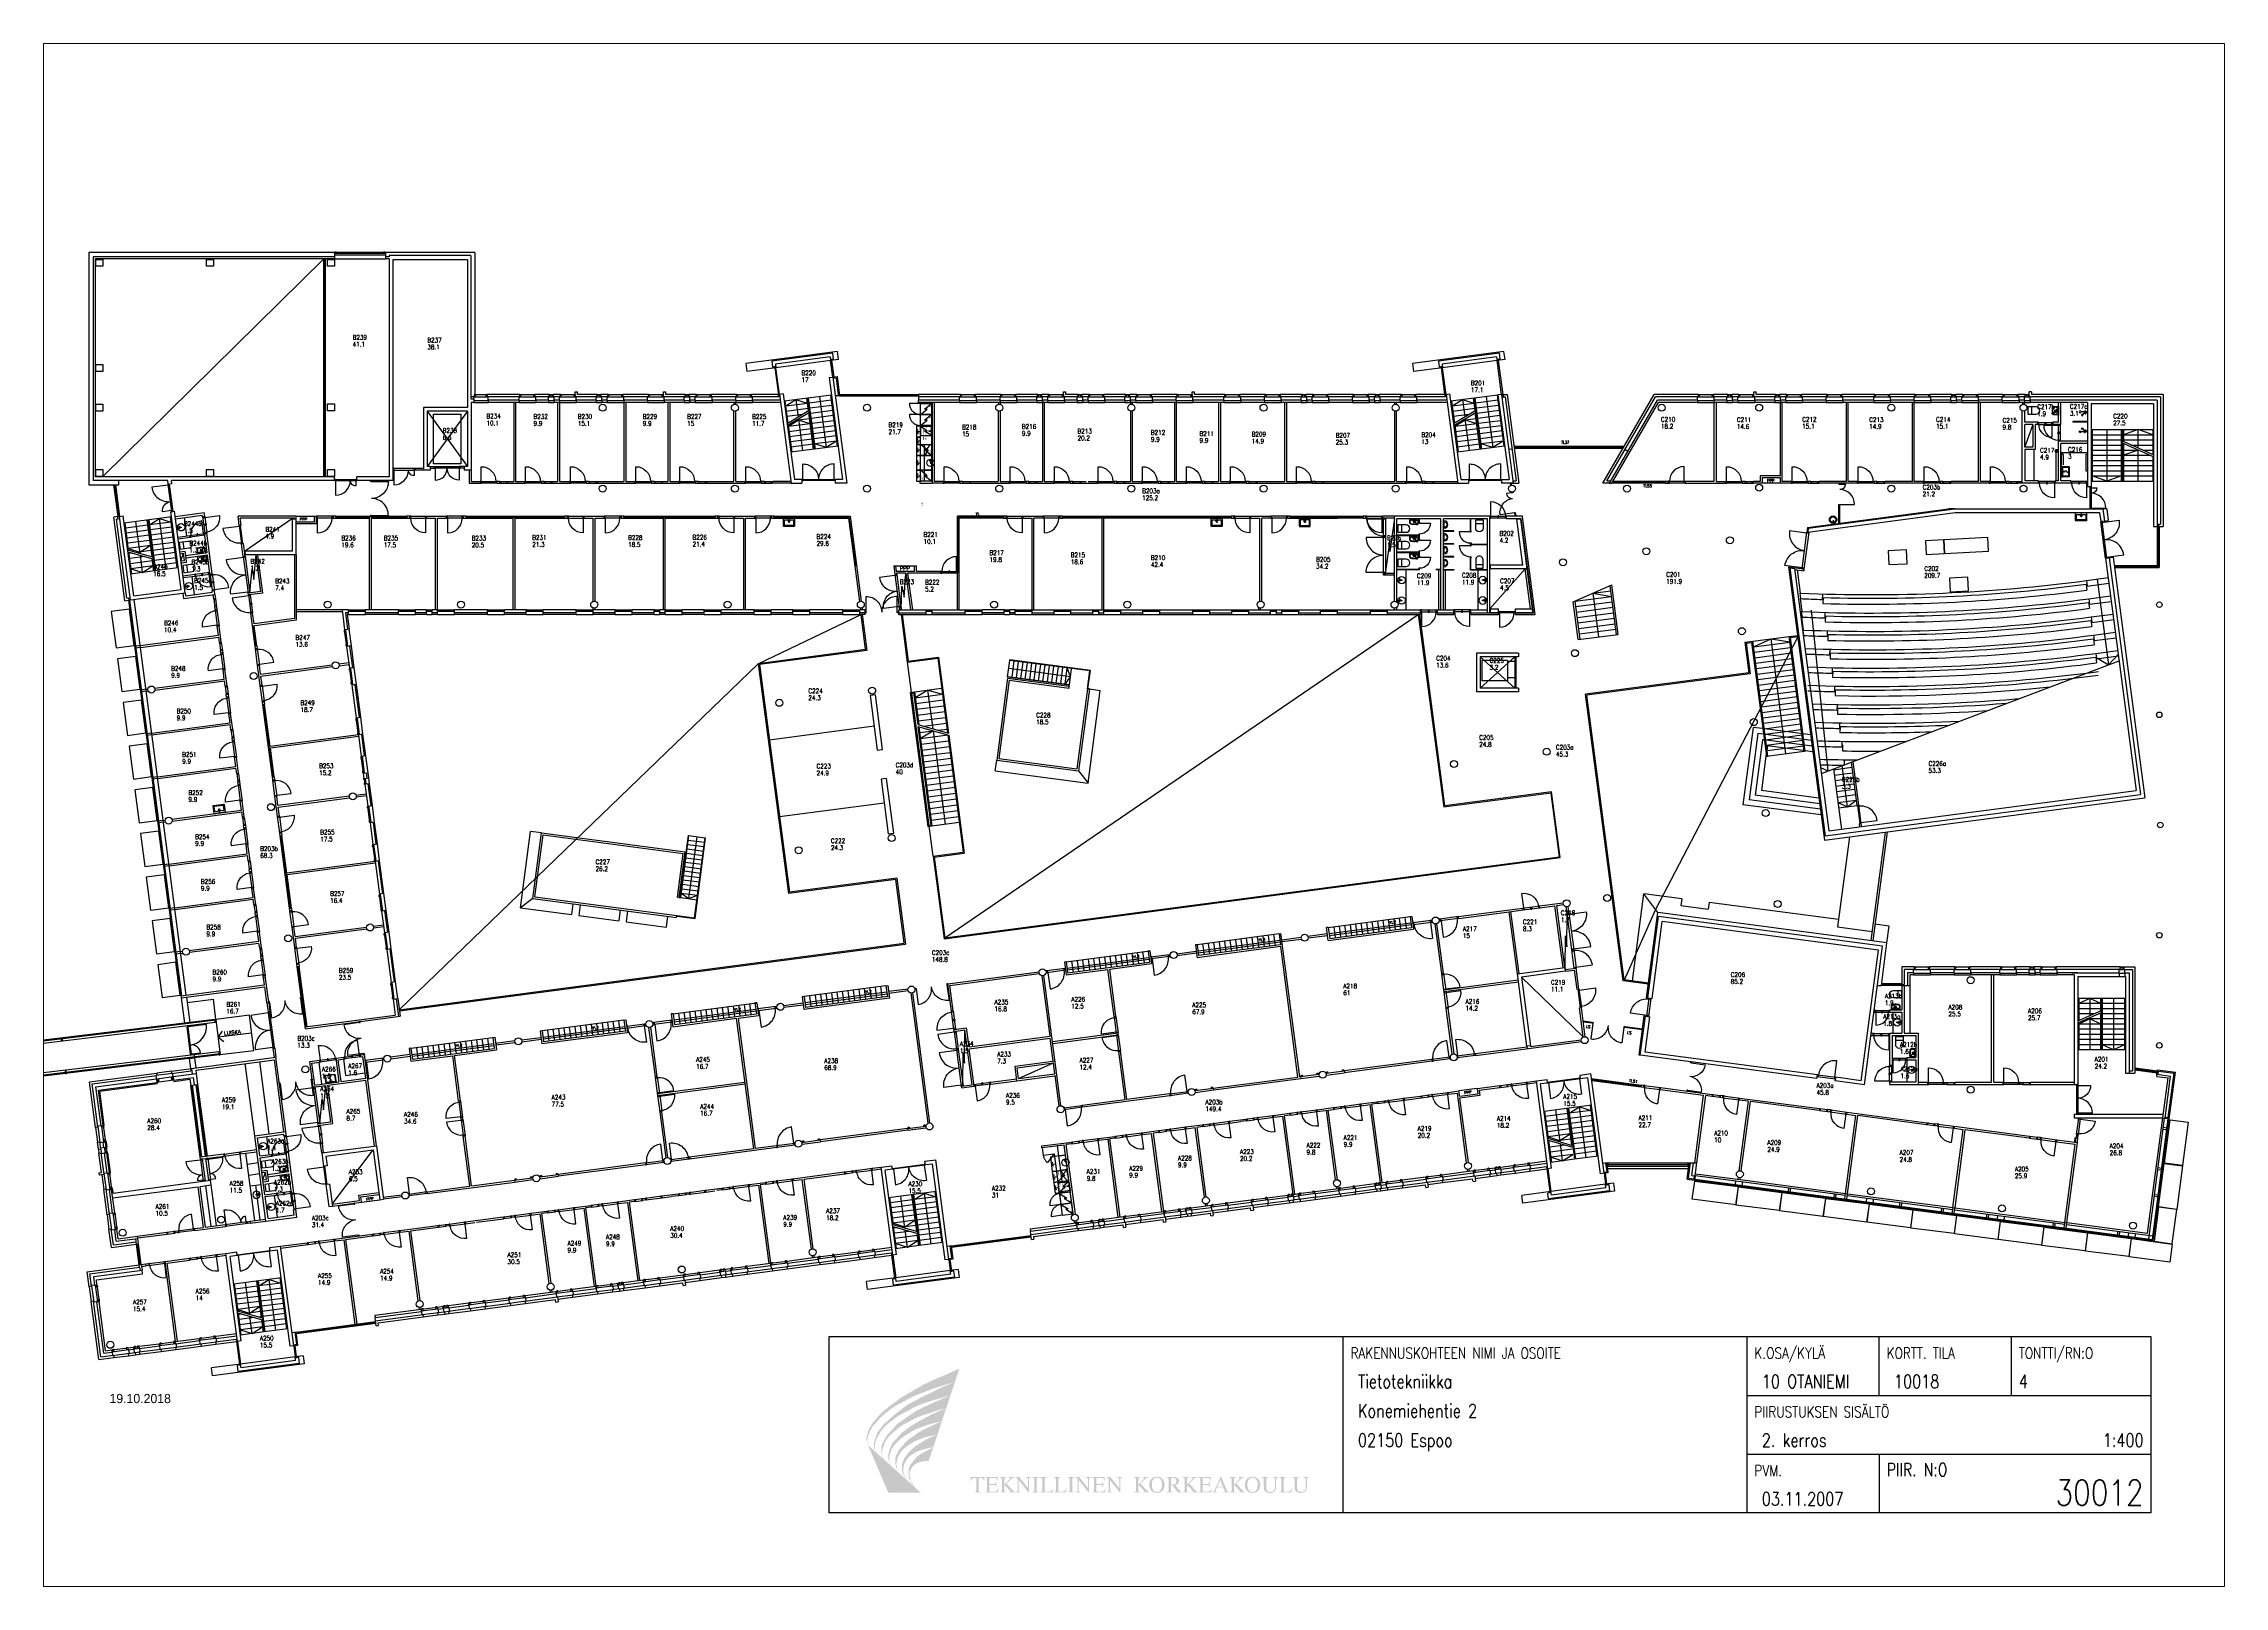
# Paper-space layout 'A4' of a CAD drawing. Extents: x 0 to 297, y 0 to 210.
# The model-space entities are those that its viewports show. They can reach past a viewport. Long polylines and large blocks are cut down to what shows.
import ezdxf
from ezdxf.enums import TextEntityAlignment as Align

# ---------------------------------------------------------------- set-up
doc = ezdxf.new("R2010")
doc.units = 0
doc.header["$LTSCALE"] = 100
doc.header["$MEASUREMENT"] = 0
for name, pattern in [('KL', [2, 1, -1]), ('KP', [4, 2, -2]), ('PKL', [3, 1, -1, 0, -1]), ('PKP', [6, 2, -2, 0, -2])]:
    doc.linetypes.add(name, pattern=pattern)
doc.layers.get('0').update_dxf_attribs({"linetype": 'CONTINUOUS'})
for name, color, linetype in [('ART1100T0', 7, 'CONTINUOUS'), ('ART1100T3', 7, 'CONTINUOUS'), ('ART1100TB', 7, 'CONTINUOUS'), ('ASHIUS', 253, 'CONTINUOUS'), ('ASKESKI', 253, 'CONTINUOUS'), ('ASKIINTOKALKD', 254, 'CONTINUOUS'), ('ASSANITKAL', 253, 'CONTINUOUS'), ('FM_I', 7, 'CONTINUOUS'), ('FM_OMAT', 7, 'CONTINUOUS'), ('M00402', 7, 'CONTINUOUS'), ('M06001', 7, 'CONTINUOUS'), ('M06037', 8, 'CONTINUOUS'), ('M06041', 8, 'CONTINUOUS'), ('M06051', 3, 'CONTINUOUS'), ('M06080', 7, 'CONTINUOUS'), ('M06081', 8, 'CONTINUOUS'), ('M09902', 7, 'CONTINUOUS')]:
    doc.layers.add(name, color=color, linetype=linetype)
doc.styles.add('ARIAL', font='arial.ttf')
doc.styles.add('FISO', font='fiso.shx', dxfattribs={"height": 200})
doc.styles.add('ROMANS', font='romans')
doc.styles.add('S', font='ROMANS.shx', dxfattribs={"width": 0.8})
doc.styles.get("Standard").update_dxf_attribs({"font": 'simplex.shx'})

# ---------------------------------------------------------------- blocks, each defined once
blk = doc.blocks.new('mininimiö')
for color, points in [(253, [(-176.45, 17.1), (-177.24, 17.03), (-177.87, 16.87), (-178.19, 16.71), (-178.42, 16.55), (-178.66, 16.32), (-178.82, 16.08), (-178.9, 15.84), (-179.05, 15.61), (-179.05, 15.29), (-179.05, 14.98), (-178.97, 14.66), (-178.9, 14.35), (-178.66, 14.03), (-178.5, 13.64), (-178.58, 13.72), (-178.82, 14.11), (-179.05, 14.5), (-179.21, 14.9), (-179.21, 15.29), (-179.21, 15.69), (-179.13, 16.08), (-179.05, 16.4), (-178.82, 16.71), (-178.58, 17.03), (-178.34, 17.34), (-178.03, 17.66), (-177.63, 17.97), (-176.77, 18.44), (-175.82, 18.92), (-176.45, 18.84), (-177, 18.68), (-177.56, 18.52), (-178.03, 18.37), (-178.42, 18.13), (-178.82, 17.89), (-179.13, 17.66), (-179.37, 17.34), (-179.6, 17.03), (-179.76, 16.71), (-179.84, 16.4), (-179.92, 16), (-179.92, 15.69), (-179.84, 15.29), (-179.68, 14.9), (-179.45, 14.58), (-179.53, 14.58), (-179.84, 15.06), (-180, 15.45), (-180.08, 15.84), (-180.08, 16.32), (-180.08, 16.71), (-179.92, 17.1), (-179.76, 17.5), (-179.45, 17.89), (-179.13, 18.29), (-178.74, 18.68), (-178.27, 19.07), (-177.79, 19.39), (-176.61, 20.1), (-175.27, 20.65), (-176.06, 20.49), (-176.85, 20.33), (-177.48, 20.1), (-178.11, 19.86), (-178.66, 19.55), (-179.21, 19.23), (-179.6, 18.92), (-180, 18.6), (-180.31, 18.21), (-180.55, 17.81), (-180.71, 17.42), (-180.79, 17.03), (-180.87, 16.63), (-180.79, 16.24), (-180.71, 15.84), (-180.55, 15.45), (-180.55, 15.53), (-180.79, 15.92), (-180.94, 16.4), (-181.02, 16.87), (-181.02, 17.26), (-180.94, 17.73), (-180.71, 18.21), (-180.47, 18.68), (-180.08, 19.07), (-179.68, 19.55), (-179.21, 20.02), (-178.58, 20.41), (-177.95, 20.89), (-177.24, 21.28), (-176.45, 21.67), (-175.59, 22.07), (-174.64, 22.46), (-175.67, 22.23), (-176.61, 21.99), (-177.48, 21.67), (-178.27, 21.36), (-178.97, 20.96), (-179.6, 20.57), (-180.16, 20.18), (-180.63, 19.78), (-181.02, 19.39), (-181.34, 18.92), (-181.57, 18.52), (-181.73, 18.05), (-181.81, 17.66), (-181.81, 17.18), (-181.73, 16.79), (-181.57, 16.4), (-181.81, 16.87), (-181.97, 17.34), (-181.97, 17.81), (-181.89, 18.29), (-181.73, 18.76), (-181.5, 19.31), (-181.18, 19.78), (-180.71, 20.26), (-180.23, 20.81), (-179.6, 21.28), (-178.9, 21.83), (-178.11, 22.3), (-177.24, 22.78), (-176.22, 23.33), (-175.19, 23.8), (-174.09, 24.27), (-175.27, 23.96), (-176.37, 23.56), (-177.4, 23.25), (-178.34, 22.86), (-179.21, 22.38), (-180, 21.99), (-180.63, 21.52), (-181.18, 21.04), (-181.73, 20.57), (-182.13, 20.1), (-182.44, 19.63), (-182.6, 19.07), (-182.76, 18.68), (-182.83, 18.21), (-182.76, 17.73), (-182.6, 17.34), (-182.68, 17.34), (-182.83, 17.81), (-182.91, 18.29), (-182.91, 18.76), (-182.83, 19.31), (-182.6, 19.78), (-182.28, 20.33), (-181.89, 20.89), (-181.34, 21.44), (-180.79, 22.07), (-180, 22.62), (-179.21, 23.17), (-178.27, 23.8), (-177.24, 24.35), (-176.06, 24.9), (-174.8, 25.46), (-173.46, 26.01), (-174.88, 25.61), (-176.22, 25.22), (-177.4, 24.83), (-178.5, 24.35), (-179.45, 23.8), (-180.39, 23.33), (-181.18, 22.78), (-181.81, 22.3), (-182.44, 21.75), (-182.91, 21.2), (-183.23, 20.65), (-183.54, 20.18), (-183.7, 19.63), (-183.78, 19.15), (-183.78, 18.68), (-183.7, 18.21), (-183.7, 18.29), (-183.86, 18.76), (-183.94, 19.23), (-183.86, 19.7), (-183.7, 20.26), (-183.47, 20.89), (-183.07, 21.44), (-182.6, 22.07), (-181.97, 22.62), (-181.26, 23.25), (-180.47, 23.88), (-179.53, 24.59), (-178.42, 25.22), (-177.24, 25.85), (-175.9, 26.48), (-174.48, 27.19), (-172.91, 27.82), (-174.48, 27.35), (-175.98, 26.87), (-177.4, 26.32), (-178.58, 25.85), (-179.76, 25.22), (-180.79, 24.67), (-181.65, 24.12), (-182.44, 23.49), (-183.07, 22.93), (-183.62, 22.3), (-184.1, 21.75), (-184.41, 21.2), (-184.65, 20.65), (-184.8, 20.1), (-184.8, 19.63), (-184.73, 19.15), (-184.73, 19.23), (-184.88, 19.7), (-184.96, 20.18), (-184.8, 20.73), (-184.65, 21.28), (-184.33, 21.91), (-183.86, 22.54), (-183.31, 23.17), (-182.68, 23.8), (-181.81, 24.51), (-180.87, 25.22), (-179.84, 25.93), (-178.58, 26.64), (-177.24, 27.43), (-175.74, 28.13), (-174.09, 28.84), (-172.28, 29.63)]), (256, [(-177.56, 12.77), (-184.73, 19.23), (-181.97, 12.77)])]:
    blk.add_hatch(color=color).paths.add_polyline_path(points)
h = blk.add_hatch(color=256)
h.paths.add_polyline_path([(-126.92, 14.82), (-126.92, 14.88), (-126.03, 14.88), (-126.03, 14.82), (-126.11, 14.81), (-126.16, 14.8), (-126.22, 14.78), (-126.25, 14.76), (-126.28, 14.71), (-126.3, 14.66), (-126.31, 14.58), (-126.31, 14.49), (-126.31, 13.59), (-126.3, 13.41), (-126.28, 13.27), (-126.25, 13.2), (-126.23, 13.14), (-126.2, 13.09), (-126.16, 13.03), (-126.13, 13), (-126.09, 12.95), (-126.04, 12.93), (-125.99, 12.9), (-125.93, 12.89), (-125.86, 12.87), (-125.8, 12.87), (-125.73, 12.85), (-125.65, 12.87), (-125.59, 12.87), (-125.52, 12.89), (-125.46, 12.91), (-125.41, 12.93), (-125.35, 12.97), (-125.31, 13), (-125.26, 13.04), (-125.22, 13.1), (-125.19, 13.15), (-125.15, 13.21), (-125.13, 13.28), (-125.12, 13.34), (-125.11, 13.42), (-125.1, 13.5), (-125.1, 13.58), (-125.1, 14.49), (-125.1, 14.58), (-125.11, 14.64), (-125.13, 14.7), (-125.15, 14.74), (-125.2, 14.78), (-125.24, 14.8), (-125.31, 14.81), (-125.39, 14.82), (-125.39, 14.88), (-124.69, 14.88), (-124.69, 14.82), (-124.75, 14.81), (-124.81, 14.8), (-124.85, 14.78), (-124.89, 14.74), (-124.92, 14.7), (-124.93, 14.64), (-124.94, 14.57), (-124.94, 14.48), (-124.94, 13.62), (-124.95, 13.51), (-124.96, 13.41), (-124.98, 13.31), (-125, 13.23), (-125.03, 13.14), (-125.06, 13.08), (-125.11, 13.01), (-125.16, 12.94), (-125.22, 12.89), (-125.28, 12.84), (-125.35, 12.81), (-125.42, 12.78), (-125.51, 12.74), (-125.6, 12.73), (-125.69, 12.72), (-125.79, 12.71), (-125.89, 12.72), (-125.99, 12.73), (-126.09, 12.74), (-126.16, 12.78), (-126.25, 12.81), (-126.32, 12.84), (-126.39, 12.89), (-126.44, 12.94), (-126.49, 13), (-126.53, 13.05), (-126.57, 13.12), (-126.59, 13.19), (-126.6, 13.28), (-126.62, 13.37), (-126.62, 13.47), (-126.63, 13.59), (-126.63, 14.38), (-126.63, 14.51), (-126.64, 14.61), (-126.67, 14.69), (-126.69, 14.74), (-126.72, 14.78), (-126.78, 14.8), (-126.84, 14.81)])
h.paths.add_polyline_path([(-128.73, 12.78), (-128.73, 12.83), (-128.71, 12.83), (-128.64, 12.84), (-128.58, 12.85), (-128.53, 12.88), (-128.5, 12.9), (-128.47, 12.94), (-128.45, 13), (-128.44, 13.07), (-128.43, 13.15), (-128.43, 14.53), (-128.44, 14.61), (-128.45, 14.68), (-128.47, 14.73), (-128.5, 14.77), (-128.53, 14.79), (-128.58, 14.8), (-128.64, 14.81), (-128.72, 14.82), (-128.73, 14.88), (-127.81, 14.88), (-127.81, 14.82), (-127.83, 14.82), (-127.9, 14.81), (-127.97, 14.8), (-128.01, 14.78), (-128.05, 14.76), (-128.08, 14.72), (-128.1, 14.67), (-128.11, 14.6), (-128.11, 14.53), (-128.11, 13.11), (-128.11, 13.04), (-128.1, 13), (-128.09, 12.95), (-128.08, 12.93), (-128.05, 12.92), (-128.01, 12.91), (-127.97, 12.9), (-127.91, 12.9), (-127.57, 12.9), (-127.45, 12.91), (-127.37, 12.92), (-127.28, 12.95), (-127.2, 13), (-127.13, 13.07), (-127.07, 13.13), (-127.01, 13.22), (-126.97, 13.33), (-126.9, 13.33), (-127.07, 12.78)])
h.paths.add_polyline_path([(-131.11, 14.82), (-131.11, 14.88), (-130.22, 14.88), (-130.22, 14.82), (-130.3, 14.81), (-130.37, 14.8), (-130.41, 14.78), (-130.44, 14.76), (-130.47, 14.71), (-130.49, 14.66), (-130.5, 14.58), (-130.5, 14.49), (-130.5, 13.59), (-130.49, 13.41), (-130.47, 13.27), (-130.44, 13.2), (-130.42, 13.14), (-130.39, 13.09), (-130.36, 13.03), (-130.32, 13), (-130.28, 12.95), (-130.23, 12.93), (-130.18, 12.9), (-130.12, 12.89), (-130.06, 12.87), (-129.99, 12.87), (-129.92, 12.85), (-129.84, 12.87), (-129.78, 12.87), (-129.71, 12.89), (-129.66, 12.91), (-129.6, 12.93), (-129.54, 12.97), (-129.5, 13), (-129.46, 13.04), (-129.41, 13.1), (-129.38, 13.15), (-129.36, 13.21), (-129.32, 13.28), (-129.31, 13.34), (-129.3, 13.42), (-129.29, 13.5), (-129.29, 13.58), (-129.29, 14.49), (-129.29, 14.58), (-129.3, 14.64), (-129.32, 14.7), (-129.34, 14.74), (-129.39, 14.78), (-129.43, 14.8), (-129.5, 14.81), (-129.58, 14.82), (-129.58, 14.88), (-128.88, 14.88), (-128.88, 14.82), (-128.94, 14.81), (-129, 14.8), (-129.04, 14.78), (-129.08, 14.74), (-129.11, 14.7), (-129.12, 14.64), (-129.13, 14.57), (-129.14, 14.48), (-129.14, 13.62), (-129.14, 13.51), (-129.16, 13.41), (-129.17, 13.31), (-129.19, 13.23), (-129.22, 13.14), (-129.26, 13.08), (-129.3, 13.01), (-129.36, 12.94), (-129.41, 12.89), (-129.47, 12.84), (-129.54, 12.81), (-129.61, 12.78), (-129.7, 12.74), (-129.79, 12.73), (-129.88, 12.72), (-129.98, 12.71), (-130.09, 12.72), (-130.18, 12.73), (-130.28, 12.74), (-130.37, 12.78), (-130.44, 12.81), (-130.51, 12.84), (-130.58, 12.89), (-130.63, 12.94), (-130.68, 13), (-130.72, 13.05), (-130.76, 13.12), (-130.78, 13.19), (-130.8, 13.28), (-130.81, 13.37), (-130.81, 13.47), (-130.82, 13.59), (-130.82, 14.38), (-130.82, 14.51), (-130.83, 14.61), (-130.86, 14.69), (-130.88, 14.74), (-130.91, 14.78), (-130.97, 14.8), (-131.03, 14.81)])
h.paths.add_polyline_path([(-133.39, 13.83), (-133.39, 13.96), (-133.38, 14.07), (-133.36, 14.18), (-133.32, 14.28), (-133.28, 14.38), (-133.23, 14.47), (-133.18, 14.54), (-133.11, 14.62), (-133.03, 14.7), (-132.96, 14.76), (-132.87, 14.81), (-132.78, 14.86), (-132.68, 14.89), (-132.58, 14.91), (-132.47, 14.92), (-132.36, 14.93), (-132.25, 14.92), (-132.13, 14.91), (-132.03, 14.89), (-131.93, 14.86), (-131.85, 14.81), (-131.76, 14.76), (-131.68, 14.7), (-131.6, 14.62), (-131.53, 14.54), (-131.48, 14.47), (-131.42, 14.38), (-131.39, 14.28), (-131.36, 14.18), (-131.33, 14.07), (-131.32, 13.96), (-131.31, 13.83), (-131.32, 13.71), (-131.33, 13.59), (-131.36, 13.48), (-131.39, 13.38), (-131.42, 13.28), (-131.48, 13.19), (-131.53, 13.11), (-131.6, 13.02), (-131.68, 12.95), (-131.76, 12.9), (-131.85, 12.84), (-131.93, 12.8), (-132.03, 12.77), (-132.13, 12.74), (-132.25, 12.73), (-132.36, 12.72), (-132.47, 12.73), (-132.58, 12.74), (-132.68, 12.77), (-132.78, 12.8), (-132.87, 12.84), (-132.96, 12.9), (-133.03, 12.95), (-133.11, 13.02), (-133.18, 13.11), (-133.23, 13.19), (-133.28, 13.28), (-133.32, 13.38), (-133.36, 13.48), (-133.38, 13.59), (-133.39, 13.71)])
h.paths.add_polyline_path([(-133.05, 13.83), (-133.05, 13.72), (-133.03, 13.61), (-133.02, 13.51), (-133, 13.42), (-132.98, 13.33), (-132.95, 13.25), (-132.9, 13.18), (-132.86, 13.11), (-132.81, 13.04), (-132.76, 12.99), (-132.7, 12.94), (-132.65, 12.91), (-132.58, 12.88), (-132.5, 12.85), (-132.43, 12.84), (-132.36, 12.84), (-132.28, 12.84), (-132.2, 12.85), (-132.13, 12.88), (-132.07, 12.91), (-132.01, 12.94), (-131.96, 12.99), (-131.9, 13.04), (-131.85, 13.11), (-131.8, 13.18), (-131.77, 13.25), (-131.73, 13.33), (-131.71, 13.42), (-131.69, 13.51), (-131.68, 13.61), (-131.67, 13.72), (-131.67, 13.83), (-131.67, 13.94), (-131.68, 14.04), (-131.69, 14.14), (-131.71, 14.23), (-131.73, 14.32), (-131.77, 14.4), (-131.8, 14.48), (-131.85, 14.54), (-131.9, 14.61), (-131.96, 14.67), (-132.01, 14.71), (-132.07, 14.74), (-132.13, 14.78), (-132.2, 14.8), (-132.28, 14.81), (-132.36, 14.81), (-132.43, 14.81), (-132.5, 14.8), (-132.58, 14.78), (-132.65, 14.74), (-132.7, 14.71), (-132.76, 14.67), (-132.81, 14.61), (-132.86, 14.54), (-132.9, 14.48), (-132.95, 14.4), (-132.98, 14.32), (-133, 14.23), (-133.02, 14.14), (-133.03, 14.04), (-133.05, 13.94)], flags=16)
h.paths.add_polyline_path([(-135.5, 12.78), (-135.5, 12.83), (-135.47, 12.83), (-135.4, 12.84), (-135.35, 12.85), (-135.3, 12.88), (-135.27, 12.9), (-135.24, 12.93), (-135.22, 12.99), (-135.21, 13.04), (-135.2, 13.11), (-135.2, 14.51), (-135.21, 14.59), (-135.22, 14.67), (-135.24, 14.71), (-135.27, 14.76), (-135.3, 14.78), (-135.36, 14.8), (-135.41, 14.81), (-135.49, 14.82), (-135.5, 14.88), (-134.6, 14.88), (-134.6, 14.82), (-134.68, 14.81), (-134.75, 14.8), (-134.79, 14.78), (-134.82, 14.76), (-134.86, 14.72), (-134.87, 14.67), (-134.88, 14.6), (-134.89, 14.51), (-134.89, 13.87), (-134.87, 13.87), (-134.85, 13.88), (-134.82, 13.9), (-134.79, 13.92), (-134.29, 14.44), (-134.21, 14.53), (-134.16, 14.61), (-134.12, 14.68), (-134.11, 14.72), (-134.11, 14.74), (-134.12, 14.76), (-134.14, 14.78), (-134.16, 14.79), (-134.21, 14.81), (-134.31, 14.82), (-134.31, 14.88), (-133.52, 14.88), (-133.52, 14.82), (-133.59, 14.81), (-133.66, 14.8), (-133.72, 14.78), (-133.78, 14.76), (-133.85, 14.72), (-133.9, 14.68), (-133.97, 14.62), (-134.02, 14.56), (-134.57, 13.97), (-133.69, 13.03), (-133.6, 12.94), (-133.51, 12.89), (-133.43, 12.85), (-133.36, 12.83), (-133.36, 12.78), (-134.3, 12.78), (-134.3, 12.83), (-134.17, 12.85), (-134.11, 12.87), (-134.08, 12.89), (-134.07, 12.93), (-134.08, 12.95), (-134.09, 12.98), (-134.11, 13.01), (-134.15, 13.05), (-134.78, 13.73), (-134.79, 13.74), (-134.82, 13.77), (-134.87, 13.78), (-134.88, 13.78), (-134.89, 13.78), (-134.89, 13.11), (-134.88, 13.03), (-134.88, 12.98), (-134.86, 12.93), (-134.84, 12.9), (-134.79, 12.88), (-134.75, 12.85), (-134.68, 12.84), (-134.6, 12.83), (-134.6, 12.78)])
h.paths.add_polyline_path([(-137.81, 12.78), (-137.81, 12.83), (-137.77, 12.84), (-137.73, 12.85), (-137.69, 12.87), (-137.66, 12.9), (-137.63, 12.93), (-137.59, 12.98), (-137.56, 13.03), (-137.53, 13.11), (-136.7, 14.92), (-136.63, 14.92), (-135.84, 13.08), (-135.8, 13.01), (-135.77, 12.97), (-135.74, 12.92), (-135.71, 12.89), (-135.68, 12.87), (-135.64, 12.84), (-135.6, 12.83), (-135.55, 12.83), (-135.55, 12.78), (-136.38, 12.78), (-136.38, 12.83), (-136.28, 12.84), (-136.2, 12.87), (-136.19, 12.89), (-136.17, 12.91), (-136.16, 12.94), (-136.16, 12.98), (-136.16, 13), (-136.17, 13.02), (-136.17, 13.04), (-136.18, 13.07), (-136.35, 13.47), (-137.2, 13.47), (-137.35, 13.13), (-137.37, 13.08), (-137.38, 13.03), (-137.39, 13), (-137.39, 12.97), (-137.39, 12.93), (-137.38, 12.91), (-137.37, 12.89), (-137.35, 12.87), (-137.27, 12.84), (-137.18, 12.83), (-137.16, 12.83), (-137.16, 12.78)])
h.paths.add_polyline_path([(-137.16, 13.59), (-136.39, 13.59), (-136.76, 14.48)], flags=16)
h.paths.add_polyline_path([(-139.76, 12.78), (-139.76, 12.83), (-139.68, 12.84), (-139.62, 12.85), (-139.56, 12.88), (-139.53, 12.9), (-139.5, 12.93), (-139.48, 12.98), (-139.47, 13.04), (-139.47, 13.12), (-139.47, 14.53), (-139.47, 14.61), (-139.48, 14.67), (-139.5, 14.72), (-139.53, 14.76), (-139.56, 14.78), (-139.62, 14.8), (-139.68, 14.81), (-139.76, 14.82), (-139.76, 14.88), (-138.05, 14.88), (-138.01, 14.41), (-138.08, 14.41), (-138.1, 14.51), (-138.13, 14.59), (-138.16, 14.64), (-138.19, 14.69), (-138.25, 14.72), (-138.31, 14.74), (-138.39, 14.76), (-138.49, 14.76), (-139, 14.76), (-139.08, 14.76), (-139.13, 14.73), (-139.14, 14.69), (-139.15, 14.61), (-139.15, 14.04), (-139.15, 13.99), (-139.14, 13.96), (-139.1, 13.94), (-139.05, 13.94), (-138.65, 13.94), (-138.55, 13.94), (-138.46, 13.96), (-138.39, 13.98), (-138.35, 14), (-138.31, 14.04), (-138.29, 14.09), (-138.27, 14.16), (-138.27, 14.24), (-138.2, 14.24), (-138.2, 13.51), (-138.27, 13.51), (-138.27, 13.6), (-138.29, 13.67), (-138.31, 13.72), (-138.35, 13.76), (-138.39, 13.79), (-138.46, 13.81), (-138.55, 13.82), (-138.65, 13.82), (-139.06, 13.82), (-139.1, 13.82), (-139.13, 13.8), (-139.15, 13.78), (-139.15, 13.72), (-139.15, 13.09), (-139.14, 13), (-139.12, 12.94), (-139.1, 12.92), (-139.07, 12.91), (-139.05, 12.91), (-139, 12.9), (-138.54, 12.9), (-138.4, 12.91), (-138.29, 12.92), (-138.19, 12.95), (-138.13, 12.99), (-138.06, 13.04), (-138, 13.11), (-137.95, 13.21), (-137.9, 13.32), (-137.85, 13.29), (-138, 12.78)])
h.paths.add_polyline_path([(-141.91, 12.78), (-141.91, 12.83), (-141.87, 12.83), (-141.81, 12.84), (-141.75, 12.85), (-141.71, 12.88), (-141.67, 12.9), (-141.64, 12.93), (-141.63, 12.99), (-141.62, 13.04), (-141.61, 13.11), (-141.61, 14.51), (-141.62, 14.59), (-141.63, 14.67), (-141.64, 14.71), (-141.67, 14.76), (-141.71, 14.78), (-141.75, 14.8), (-141.82, 14.81), (-141.89, 14.82), (-141.89, 14.88), (-140.99, 14.88), (-140.99, 14.82), (-141.08, 14.81), (-141.14, 14.8), (-141.19, 14.78), (-141.23, 14.76), (-141.26, 14.72), (-141.27, 14.67), (-141.28, 14.6), (-141.29, 14.51), (-141.29, 13.87), (-141.27, 13.87), (-141.25, 13.88), (-141.23, 13.9), (-141.19, 13.92), (-140.69, 14.44), (-140.62, 14.53), (-140.56, 14.61), (-140.52, 14.68), (-140.5, 14.72), (-140.52, 14.74), (-140.52, 14.76), (-140.54, 14.78), (-140.56, 14.79), (-140.62, 14.81), (-140.72, 14.82), (-140.72, 14.88), (-139.93, 14.88), (-139.93, 14.82), (-139.99, 14.81), (-140.06, 14.8), (-140.13, 14.78), (-140.18, 14.76), (-140.24, 14.72), (-140.3, 14.68), (-140.36, 14.62), (-140.43, 14.56), (-140.97, 13.97), (-140.09, 13.03), (-139.99, 12.94), (-139.92, 12.89), (-139.84, 12.85), (-139.76, 12.83), (-139.76, 12.78), (-140.69, 12.78), (-140.69, 12.83), (-140.57, 12.85), (-140.5, 12.87), (-140.48, 12.89), (-140.47, 12.93), (-140.48, 12.95), (-140.49, 12.98), (-140.52, 13.01), (-140.55, 13.05), (-141.18, 13.73), (-141.18, 13.74), (-141.23, 13.77), (-141.26, 13.78), (-141.27, 13.78), (-141.28, 13.78), (-141.29, 13.78), (-141.29, 13.11), (-141.28, 13.03), (-141.27, 12.98), (-141.26, 12.93), (-141.23, 12.9), (-141.19, 12.88), (-141.15, 12.85), (-141.08, 12.84), (-141.01, 12.83), (-141.01, 12.78)])
h.paths.add_polyline_path([(-144.1, 12.78), (-144.1, 12.83), (-144.06, 12.83), (-144, 12.84), (-143.94, 12.85), (-143.88, 12.88), (-143.85, 12.9), (-143.83, 12.94), (-143.81, 12.99), (-143.8, 13.05), (-143.8, 13.13), (-143.8, 14.56), (-143.8, 14.62), (-143.81, 14.68), (-143.83, 14.72), (-143.86, 14.76), (-143.9, 14.79), (-143.95, 14.8), (-144.02, 14.81), (-144.1, 14.82), (-144.1, 14.88), (-143.08, 14.88), (-142.92, 14.88), (-142.78, 14.84), (-142.72, 14.82), (-142.66, 14.8), (-142.62, 14.78), (-142.56, 14.74), (-142.53, 14.7), (-142.48, 14.67), (-142.46, 14.62), (-142.43, 14.57), (-142.42, 14.52), (-142.39, 14.47), (-142.38, 14.4), (-142.38, 14.33), (-142.39, 14.23), (-142.42, 14.14), (-142.46, 14.07), (-142.52, 13.99), (-142.58, 13.93), (-142.67, 13.88), (-142.77, 13.83), (-142.88, 13.8), (-142.69, 13.56), (-142.54, 13.34), (-142.41, 13.18), (-142.29, 13.05), (-142.21, 12.97), (-142.13, 12.9), (-142.07, 12.85), (-142.02, 12.83), (-142.02, 12.78), (-142.47, 12.78), (-142.56, 12.88), (-142.66, 12.99), (-142.75, 13.11), (-142.85, 13.22), (-142.94, 13.34), (-143.04, 13.47), (-143.13, 13.6), (-143.23, 13.73), (-143.41, 13.73), (-143.44, 13.73), (-143.47, 13.71), (-143.48, 13.69), (-143.48, 13.66), (-143.48, 13.13), (-143.48, 13.05), (-143.47, 12.99), (-143.45, 12.94), (-143.43, 12.9), (-143.38, 12.88), (-143.34, 12.85), (-143.27, 12.84), (-143.19, 12.83), (-143.17, 12.83), (-143.17, 12.78)])
h.paths.add_polyline_path([(-143.48, 13.92), (-143.48, 13.89), (-143.46, 13.87), (-143.44, 13.84), (-143.41, 13.84), (-143.24, 13.86), (-143.09, 13.87), (-143.03, 13.89), (-142.97, 13.91), (-142.93, 13.93), (-142.88, 13.96), (-142.84, 13.99), (-142.81, 14.02), (-142.78, 14.07), (-142.76, 14.11), (-142.74, 14.16), (-142.73, 14.21), (-142.72, 14.27), (-142.72, 14.32), (-142.73, 14.43), (-142.75, 14.52), (-142.77, 14.57), (-142.79, 14.6), (-142.83, 14.63), (-142.85, 14.67), (-142.93, 14.71), (-143.03, 14.74), (-143.15, 14.77), (-143.28, 14.77), (-143.35, 14.77), (-143.4, 14.76), (-143.43, 14.76), (-143.45, 14.73), (-143.46, 14.72), (-143.47, 14.69), (-143.48, 14.66), (-143.48, 14.6)], flags=16)
h.paths.add_polyline_path([(-146.42, 13.83), (-146.42, 13.96), (-146.41, 14.07), (-146.39, 14.18), (-146.35, 14.28), (-146.31, 14.38), (-146.26, 14.47), (-146.21, 14.54), (-146.14, 14.62), (-146.06, 14.7), (-145.99, 14.76), (-145.9, 14.81), (-145.81, 14.86), (-145.71, 14.89), (-145.61, 14.91), (-145.5, 14.92), (-145.38, 14.93), (-145.26, 14.92), (-145.16, 14.91), (-145.05, 14.89), (-144.96, 14.86), (-144.86, 14.81), (-144.78, 14.76), (-144.71, 14.7), (-144.63, 14.62), (-144.56, 14.54), (-144.51, 14.47), (-144.45, 14.38), (-144.42, 14.28), (-144.38, 14.18), (-144.36, 14.07), (-144.35, 13.96), (-144.34, 13.83), (-144.35, 13.71), (-144.36, 13.59), (-144.38, 13.48), (-144.42, 13.38), (-144.45, 13.28), (-144.51, 13.19), (-144.56, 13.11), (-144.63, 13.02), (-144.71, 12.95), (-144.78, 12.9), (-144.86, 12.84), (-144.96, 12.8), (-145.05, 12.77), (-145.16, 12.74), (-145.26, 12.73), (-145.38, 12.72), (-145.5, 12.73), (-145.61, 12.74), (-145.71, 12.77), (-145.81, 12.8), (-145.9, 12.84), (-145.99, 12.9), (-146.06, 12.95), (-146.14, 13.02), (-146.21, 13.11), (-146.26, 13.19), (-146.31, 13.28), (-146.35, 13.38), (-146.39, 13.48), (-146.41, 13.59), (-146.42, 13.71)])
h.paths.add_polyline_path([(-146.07, 13.83), (-146.07, 13.72), (-146.06, 13.61), (-146.05, 13.51), (-146.03, 13.42), (-146, 13.33), (-145.97, 13.25), (-145.93, 13.18), (-145.89, 13.11), (-145.84, 13.04), (-145.79, 12.99), (-145.73, 12.94), (-145.66, 12.91), (-145.61, 12.88), (-145.53, 12.85), (-145.46, 12.84), (-145.38, 12.84), (-145.31, 12.84), (-145.23, 12.85), (-145.16, 12.88), (-145.1, 12.91), (-145.04, 12.94), (-144.97, 12.99), (-144.93, 13.04), (-144.87, 13.11), (-144.83, 13.18), (-144.8, 13.25), (-144.76, 13.33), (-144.74, 13.42), (-144.72, 13.51), (-144.7, 13.61), (-144.7, 13.72), (-144.68, 13.83), (-144.7, 13.94), (-144.7, 14.04), (-144.72, 14.14), (-144.74, 14.23), (-144.76, 14.32), (-144.8, 14.4), (-144.83, 14.48), (-144.87, 14.54), (-144.93, 14.61), (-144.97, 14.67), (-145.04, 14.71), (-145.1, 14.74), (-145.16, 14.78), (-145.23, 14.8), (-145.31, 14.81), (-145.38, 14.81), (-145.46, 14.81), (-145.53, 14.8), (-145.61, 14.78), (-145.66, 14.74), (-145.73, 14.71), (-145.79, 14.67), (-145.84, 14.61), (-145.89, 14.54), (-145.93, 14.48), (-145.97, 14.4), (-146, 14.32), (-146.03, 14.23), (-146.05, 14.14), (-146.06, 14.04), (-146.07, 13.94)], flags=16)
h.paths.add_polyline_path([(-148.53, 12.78), (-148.53, 12.83), (-148.5, 12.83), (-148.43, 12.84), (-148.38, 12.85), (-148.33, 12.88), (-148.3, 12.9), (-148.26, 12.93), (-148.25, 12.99), (-148.24, 13.04), (-148.23, 13.11), (-148.23, 14.51), (-148.24, 14.59), (-148.25, 14.67), (-148.26, 14.71), (-148.3, 14.76), (-148.33, 14.78), (-148.39, 14.8), (-148.44, 14.81), (-148.52, 14.82), (-148.52, 14.88), (-147.63, 14.88), (-147.63, 14.82), (-147.71, 14.81), (-147.76, 14.8), (-147.82, 14.78), (-147.85, 14.76), (-147.89, 14.72), (-147.9, 14.67), (-147.91, 14.6), (-147.92, 14.51), (-147.92, 13.87), (-147.9, 13.87), (-147.87, 13.88), (-147.85, 13.9), (-147.82, 13.92), (-147.32, 14.44), (-147.24, 14.53), (-147.19, 14.61), (-147.14, 14.68), (-147.13, 14.72), (-147.14, 14.74), (-147.14, 14.76), (-147.16, 14.78), (-147.19, 14.79), (-147.24, 14.81), (-147.34, 14.82), (-147.34, 14.88), (-146.55, 14.88), (-146.55, 14.82), (-146.62, 14.81), (-146.69, 14.8), (-146.75, 14.78), (-146.81, 14.76), (-146.86, 14.72), (-146.93, 14.68), (-146.99, 14.62), (-147.05, 14.56), (-147.6, 13.97), (-146.72, 13.03), (-146.62, 12.94), (-146.54, 12.89), (-146.46, 12.85), (-146.39, 12.83), (-146.39, 12.78), (-147.32, 12.78), (-147.32, 12.83), (-147.2, 12.85), (-147.13, 12.87), (-147.11, 12.89), (-147.1, 12.93), (-147.11, 12.95), (-147.12, 12.98), (-147.14, 13.01), (-147.17, 13.05), (-147.81, 13.73), (-147.81, 13.74), (-147.85, 13.77), (-147.89, 13.78), (-147.9, 13.78), (-147.91, 13.78), (-147.92, 13.78), (-147.92, 13.11), (-147.91, 13.03), (-147.9, 12.98), (-147.89, 12.93), (-147.85, 12.9), (-147.82, 12.88), (-147.77, 12.85), (-147.71, 12.84), (-147.63, 12.83), (-147.63, 12.78)])
h.paths.add_polyline_path([(-151.79, 13.13), (-151.79, 13.04), (-151.78, 12.99), (-151.77, 12.93), (-151.73, 12.9), (-151.7, 12.88), (-151.65, 12.87), (-151.59, 12.84), (-151.5, 12.83), (-151.5, 12.78), (-152.22, 12.78), (-152.22, 12.83), (-152.14, 12.84), (-152.08, 12.87), (-152.02, 12.88), (-151.99, 12.9), (-151.97, 12.93), (-151.94, 12.99), (-151.93, 13.04), (-151.93, 13.13), (-151.93, 14.6), (-152, 14.69), (-152.05, 14.76), (-152.1, 14.78), (-152.13, 14.8), (-152.18, 14.81), (-152.22, 14.82), (-152.22, 14.88), (-151.71, 14.88), (-150.52, 13.39), (-150.52, 14.53), (-150.52, 14.61), (-150.53, 14.68), (-150.55, 14.72), (-150.58, 14.76), (-150.61, 14.78), (-150.65, 14.8), (-150.72, 14.81), (-150.81, 14.82), (-150.81, 14.88), (-150.09, 14.88), (-150.09, 14.82), (-150.16, 14.81), (-150.23, 14.8), (-150.29, 14.78), (-150.32, 14.76), (-150.34, 14.72), (-150.36, 14.68), (-150.38, 14.61), (-150.38, 14.53), (-150.38, 12.78), (-150.43, 12.78), (-151.79, 14.48)])
h.paths.add_polyline_path([(-154.24, 12.78), (-154.23, 12.83), (-154.16, 12.84), (-154.09, 12.85), (-154.04, 12.88), (-154, 12.9), (-153.98, 12.93), (-153.96, 12.98), (-153.94, 13.04), (-153.94, 13.12), (-153.94, 14.53), (-153.94, 14.61), (-153.96, 14.67), (-153.98, 14.72), (-154, 14.76), (-154.03, 14.78), (-154.09, 14.8), (-154.16, 14.81), (-154.24, 14.82), (-154.24, 14.88), (-152.52, 14.88), (-152.5, 14.41), (-152.55, 14.41), (-152.58, 14.51), (-152.6, 14.59), (-152.63, 14.64), (-152.68, 14.69), (-152.72, 14.72), (-152.79, 14.74), (-152.88, 14.76), (-152.98, 14.76), (-153.48, 14.76), (-153.56, 14.76), (-153.6, 14.73), (-153.62, 14.69), (-153.62, 14.61), (-153.62, 14.04), (-153.62, 13.99), (-153.61, 13.96), (-153.58, 13.94), (-153.53, 13.94), (-153.13, 13.94), (-153.02, 13.94), (-152.93, 13.96), (-152.87, 13.98), (-152.82, 14), (-152.79, 14.04), (-152.77, 14.09), (-152.75, 14.16), (-152.74, 14.24), (-152.68, 14.24), (-152.68, 13.51), (-152.74, 13.51), (-152.75, 13.6), (-152.77, 13.67), (-152.79, 13.72), (-152.82, 13.76), (-152.87, 13.79), (-152.93, 13.81), (-153.02, 13.82), (-153.13, 13.82), (-153.53, 13.82), (-153.58, 13.82), (-153.61, 13.8), (-153.62, 13.78), (-153.62, 13.72), (-153.62, 13.09), (-153.62, 13), (-153.6, 12.94), (-153.58, 12.92), (-153.56, 12.91), (-153.52, 12.91), (-153.48, 12.9), (-153.01, 12.9), (-152.88, 12.91), (-152.77, 12.92), (-152.68, 12.95), (-152.6, 12.99), (-152.54, 13.04), (-152.49, 13.11), (-152.43, 13.21), (-152.38, 13.32), (-152.32, 13.29), (-152.48, 12.78)])
h.paths.add_polyline_path([(-156.05, 13.13), (-156.05, 13.04), (-156.03, 12.99), (-156.01, 12.93), (-155.99, 12.9), (-155.96, 12.88), (-155.9, 12.87), (-155.83, 12.84), (-155.76, 12.83), (-155.76, 12.78), (-156.48, 12.78), (-156.48, 12.83), (-156.39, 12.84), (-156.32, 12.87), (-156.28, 12.88), (-156.25, 12.9), (-156.21, 12.93), (-156.2, 12.99), (-156.19, 13.04), (-156.19, 13.13), (-156.19, 14.6), (-156.25, 14.69), (-156.31, 14.76), (-156.35, 14.78), (-156.39, 14.8), (-156.43, 14.81), (-156.48, 14.82), (-156.48, 14.88), (-155.96, 14.88), (-154.77, 13.39), (-154.77, 14.53), (-154.78, 14.61), (-154.79, 14.68), (-154.8, 14.72), (-154.82, 14.76), (-154.86, 14.78), (-154.91, 14.8), (-154.98, 14.81), (-155.06, 14.82), (-155.06, 14.88), (-154.33, 14.88), (-154.33, 14.82), (-154.42, 14.81), (-154.49, 14.8), (-154.53, 14.78), (-154.58, 14.76), (-154.6, 14.72), (-154.61, 14.68), (-154.62, 14.61), (-154.62, 14.53), (-154.62, 12.78), (-154.69, 12.78), (-156.05, 14.48)])
h.paths.add_polyline_path([(-157.55, 12.78), (-157.55, 12.83), (-157.47, 12.84), (-157.4, 12.85), (-157.35, 12.88), (-157.31, 12.9), (-157.28, 12.93), (-157.27, 12.98), (-157.26, 13.04), (-157.25, 13.12), (-157.25, 14.53), (-157.26, 14.61), (-157.27, 14.67), (-157.28, 14.72), (-157.31, 14.76), (-157.35, 14.78), (-157.4, 14.8), (-157.47, 14.81), (-157.55, 14.82), (-157.55, 14.88), (-156.63, 14.88), (-156.63, 14.82), (-156.71, 14.81), (-156.78, 14.8), (-156.83, 14.78), (-156.87, 14.76), (-156.89, 14.72), (-156.91, 14.67), (-156.92, 14.61), (-156.92, 14.53), (-156.92, 13.12), (-156.92, 13.04), (-156.91, 12.99), (-156.89, 12.93), (-156.87, 12.9), (-156.82, 12.88), (-156.78, 12.85), (-156.71, 12.84), (-156.63, 12.83), (-156.63, 12.78)])
h.paths.add_polyline_path([(-159.44, 12.78), (-159.44, 12.83), (-159.41, 12.83), (-159.35, 12.84), (-159.28, 12.85), (-159.24, 12.88), (-159.2, 12.9), (-159.17, 12.94), (-159.16, 13), (-159.15, 13.07), (-159.14, 13.15), (-159.14, 14.53), (-159.15, 14.61), (-159.16, 14.68), (-159.17, 14.73), (-159.2, 14.77), (-159.24, 14.79), (-159.28, 14.8), (-159.35, 14.81), (-159.42, 14.82), (-159.44, 14.88), (-158.51, 14.88), (-158.51, 14.82), (-158.54, 14.82), (-158.6, 14.81), (-158.67, 14.8), (-158.71, 14.78), (-158.76, 14.76), (-158.78, 14.72), (-158.8, 14.67), (-158.81, 14.6), (-158.81, 14.53), (-158.81, 13.11), (-158.81, 13.04), (-158.8, 13), (-158.79, 12.95), (-158.78, 12.93), (-158.76, 12.92), (-158.71, 12.91), (-158.67, 12.9), (-158.61, 12.9), (-158.27, 12.9), (-158.16, 12.91), (-158.07, 12.92), (-157.98, 12.95), (-157.9, 13), (-157.83, 13.07), (-157.77, 13.13), (-157.71, 13.22), (-157.67, 13.33), (-157.6, 13.33), (-157.77, 12.78)])
h.paths.add_polyline_path([(-161.29, 12.78), (-161.29, 12.83), (-161.28, 12.83), (-161.2, 12.84), (-161.15, 12.85), (-161.09, 12.88), (-161.06, 12.9), (-161.04, 12.94), (-161.01, 13), (-161, 13.07), (-161, 13.15), (-161, 14.53), (-161, 14.61), (-161.01, 14.68), (-161.04, 14.73), (-161.06, 14.77), (-161.09, 14.79), (-161.15, 14.8), (-161.21, 14.81), (-161.29, 14.82), (-161.29, 14.88), (-160.38, 14.88), (-160.38, 14.82), (-160.39, 14.82), (-160.47, 14.81), (-160.53, 14.8), (-160.58, 14.78), (-160.61, 14.76), (-160.65, 14.72), (-160.66, 14.67), (-160.68, 14.6), (-160.68, 14.53), (-160.68, 13.11), (-160.68, 13.04), (-160.67, 13), (-160.66, 12.95), (-160.64, 12.93), (-160.61, 12.92), (-160.58, 12.91), (-160.54, 12.9), (-160.48, 12.9), (-160.14, 12.9), (-160.02, 12.91), (-159.92, 12.92), (-159.84, 12.95), (-159.76, 13), (-159.69, 13.07), (-159.64, 13.13), (-159.58, 13.22), (-159.54, 13.33), (-159.47, 13.33), (-159.64, 12.78)])
h.paths.add_polyline_path([(-162.37, 12.78), (-162.37, 12.83), (-162.29, 12.84), (-162.23, 12.85), (-162.18, 12.88), (-162.14, 12.9), (-162.11, 12.93), (-162.09, 12.98), (-162.08, 13.04), (-162.08, 13.12), (-162.08, 14.53), (-162.08, 14.61), (-162.09, 14.67), (-162.11, 14.72), (-162.14, 14.76), (-162.18, 14.78), (-162.23, 14.8), (-162.29, 14.81), (-162.37, 14.82), (-162.37, 14.88), (-161.46, 14.88), (-161.46, 14.82), (-161.55, 14.81), (-161.61, 14.8), (-161.66, 14.78), (-161.7, 14.76), (-161.73, 14.72), (-161.75, 14.67), (-161.76, 14.61), (-161.76, 14.53), (-161.76, 13.12), (-161.76, 13.04), (-161.75, 12.99), (-161.73, 12.93), (-161.69, 12.9), (-161.66, 12.88), (-161.6, 12.85), (-161.55, 12.84), (-161.46, 12.83), (-161.46, 12.78)])
h.paths.add_polyline_path([(-164.22, 13.13), (-164.2, 13.04), (-164.19, 12.99), (-164.18, 12.93), (-164.16, 12.9), (-164.13, 12.88), (-164.07, 12.87), (-164, 12.84), (-163.93, 12.83), (-163.93, 12.78), (-164.65, 12.78), (-164.65, 12.83), (-164.56, 12.84), (-164.49, 12.87), (-164.45, 12.88), (-164.4, 12.9), (-164.38, 12.93), (-164.37, 12.99), (-164.36, 13.04), (-164.35, 13.13), (-164.35, 14.6), (-164.42, 14.69), (-164.48, 14.76), (-164.52, 14.78), (-164.56, 14.8), (-164.59, 14.81), (-164.65, 14.82), (-164.65, 14.88), (-164.13, 14.88), (-162.94, 13.39), (-162.94, 14.53), (-162.94, 14.61), (-162.95, 14.68), (-162.97, 14.72), (-162.99, 14.76), (-163.03, 14.78), (-163.08, 14.8), (-163.15, 14.81), (-163.23, 14.82), (-163.23, 14.88), (-162.5, 14.88), (-162.5, 14.82), (-162.59, 14.81), (-162.66, 14.8), (-162.7, 14.78), (-162.74, 14.76), (-162.76, 14.72), (-162.78, 14.68), (-162.79, 14.61), (-162.79, 14.53), (-162.79, 12.78), (-162.86, 12.78), (-164.22, 14.48)])
h.paths.add_polyline_path([(-166.78, 12.78), (-166.78, 12.83), (-166.75, 12.83), (-166.68, 12.84), (-166.63, 12.85), (-166.58, 12.88), (-166.54, 12.9), (-166.52, 12.93), (-166.49, 12.99), (-166.48, 13.04), (-166.48, 13.11), (-166.48, 14.51), (-166.48, 14.59), (-166.49, 14.67), (-166.52, 14.71), (-166.54, 14.76), (-166.58, 14.78), (-166.63, 14.8), (-166.69, 14.81), (-166.77, 14.82), (-166.77, 14.88), (-165.87, 14.88), (-165.87, 14.82), (-165.95, 14.81), (-166.02, 14.8), (-166.07, 14.78), (-166.11, 14.76), (-166.13, 14.72), (-166.15, 14.67), (-166.16, 14.6), (-166.16, 14.51), (-166.16, 13.87), (-166.14, 13.87), (-166.13, 13.88), (-166.09, 13.9), (-166.07, 13.92), (-165.57, 14.44), (-165.49, 14.53), (-165.43, 14.61), (-165.39, 14.68), (-165.38, 14.72), (-165.39, 14.74), (-165.39, 14.76), (-165.42, 14.78), (-165.43, 14.79), (-165.49, 14.81), (-165.58, 14.82), (-165.58, 14.88), (-164.8, 14.88), (-164.8, 14.82), (-164.87, 14.81), (-164.94, 14.8), (-165, 14.78), (-165.06, 14.76), (-165.12, 14.72), (-165.18, 14.68), (-165.24, 14.62), (-165.31, 14.56), (-165.85, 13.97), (-164.97, 13.03), (-164.87, 12.94), (-164.79, 12.89), (-164.72, 12.85), (-164.64, 12.83), (-164.64, 12.78), (-165.57, 12.78), (-165.57, 12.83), (-165.45, 12.85), (-165.38, 12.87), (-165.36, 12.89), (-165.35, 12.93), (-165.35, 12.95), (-165.37, 12.98), (-165.39, 13.01), (-165.43, 13.05), (-166.06, 13.73), (-166.06, 13.74), (-166.11, 13.77), (-166.14, 13.78), (-166.15, 13.78), (-166.16, 13.78), (-166.16, 13.11), (-166.16, 13.03), (-166.15, 12.98), (-166.14, 12.93), (-166.11, 12.9), (-166.07, 12.88), (-166.03, 12.85), (-165.96, 12.84), (-165.88, 12.83), (-165.88, 12.78)])
h.paths.add_polyline_path([(-168.81, 12.78), (-168.81, 12.83), (-168.73, 12.84), (-168.66, 12.85), (-168.61, 12.88), (-168.57, 12.9), (-168.55, 12.93), (-168.53, 12.98), (-168.52, 13.04), (-168.52, 13.12), (-168.52, 14.53), (-168.52, 14.61), (-168.53, 14.67), (-168.54, 14.72), (-168.57, 14.76), (-168.61, 14.78), (-168.66, 14.8), (-168.73, 14.81), (-168.81, 14.82), (-168.81, 14.88), (-167.09, 14.88), (-167.06, 14.41), (-167.13, 14.41), (-167.14, 14.51), (-167.17, 14.59), (-167.21, 14.64), (-167.24, 14.69), (-167.29, 14.72), (-167.36, 14.74), (-167.44, 14.76), (-167.54, 14.76), (-168.05, 14.76), (-168.13, 14.76), (-168.16, 14.73), (-168.18, 14.69), (-168.2, 14.61), (-168.2, 14.04), (-168.2, 13.99), (-168.17, 13.96), (-168.15, 13.94), (-168.1, 13.94), (-167.7, 13.94), (-167.59, 13.94), (-167.51, 13.96), (-167.44, 13.98), (-167.39, 14), (-167.36, 14.04), (-167.34, 14.09), (-167.32, 14.16), (-167.31, 14.24), (-167.25, 14.24), (-167.25, 13.51), (-167.31, 13.51), (-167.32, 13.6), (-167.34, 13.67), (-167.36, 13.72), (-167.39, 13.76), (-167.44, 13.79), (-167.51, 13.81), (-167.59, 13.82), (-167.7, 13.82), (-168.1, 13.82), (-168.15, 13.82), (-168.17, 13.8), (-168.18, 13.78), (-168.2, 13.72), (-168.2, 13.09), (-168.18, 13), (-168.16, 12.94), (-168.15, 12.92), (-168.12, 12.91), (-168.1, 12.91), (-168.05, 12.9), (-167.58, 12.9), (-167.45, 12.91), (-167.34, 12.92), (-167.24, 12.95), (-167.17, 12.99), (-167.11, 13.04), (-167.05, 13.11), (-166.99, 13.21), (-166.95, 13.32), (-166.89, 13.29), (-167.05, 12.78)])
h.paths.add_polyline_path([(-170.29, 12.78), (-170.29, 12.83), (-170.2, 12.84), (-170.13, 12.85), (-170.07, 12.87), (-170.04, 12.9), (-170.01, 12.93), (-170, 12.99), (-169.98, 13.07), (-169.97, 13.17), (-169.97, 14.67), (-169.98, 14.72), (-170, 14.74), (-170.03, 14.76), (-170.11, 14.76), (-170.15, 14.76), (-170.29, 14.76), (-170.4, 14.73), (-170.49, 14.71), (-170.54, 14.68), (-170.6, 14.62), (-170.63, 14.54), (-170.65, 14.46), (-170.67, 14.34), (-170.73, 14.34), (-170.72, 14.88), (-168.9, 14.88), (-168.9, 14.34), (-168.96, 14.34), (-168.98, 14.46), (-169.01, 14.54), (-169.04, 14.62), (-169.08, 14.68), (-169.15, 14.71), (-169.24, 14.73), (-169.36, 14.76), (-169.52, 14.76), (-169.6, 14.76), (-169.64, 14.74), (-169.65, 14.72), (-169.66, 14.67), (-169.66, 13.18), (-169.65, 13.07), (-169.64, 12.99), (-169.62, 12.93), (-169.6, 12.9), (-169.56, 12.87), (-169.51, 12.85), (-169.44, 12.84), (-169.35, 12.83), (-169.35, 12.78)])
for p, q in [((-120, 10), (-120, 34)), ((-65, 10), (-65, 34)), ((-47, 26), (-47, 34)), ((-29, 26), (-29, 34)), ((-65, 26), (-10, 26)), ((-65, 18), (-10, 18)), ((-47, 18), (-47, 10))]:
    blk.add_line(p, q)
blk.add_lwpolyline([(-190, 34), (-10, 34), (-10, 10), (-190, 10)], close=True)
at = {"style": 'S', "width": 0.8}
for s, height, p in [('K.OSA/KYLÄ', 1.5, (-64, 31)), ('TONTTI/RN:O', 1.5, (-28, 31)), ('RAKENNUSKOHTEEN NIMI JA OSOITE', 1.5, (-119, 31)), ('KORTT. TILA', 1.5, (-46, 31)), ('PIIRUSTUKSEN SISÄLTÖ', 1.5, (-64, 23)), ('PVM.', 1.5, (-64, 15)), ('PIIR. N:O', 1.75, (-46, 15))]:
    blk.add_text(s, height=height, dxfattribs=at).set_placement(p)
at = {"style": 'S', "width": 0.8, "flags": 1}
blk.add_attdef('SUUNNITTELIJA', (-187, 37), '', height=1.8, dxfattribs=at)
blk.add_attdef('VUOSI', text='', height=1.8, dxfattribs=at).set_placement((-13, 37), align=Align.RIGHT)
at = {"style": 'S', "width": 0.8}
for tag, p in [('KOHDE1', (-118, 27)), ('OSA', (-63, 27)), ('TILA', (-45, 27)), ('TONTTI', (-28, 27)), ('KOHDE2', (-118, 23)), ('KOHDE3', (-118, 19)), ('SISALTO1', (-63, 19)), ('KOHDE4', (-118, 15)), ('KOHDE5', (-118, 11)), ('PVM', (-63, 11))]:
    blk.add_attdef(tag, p, '', height=1.8, dxfattribs=at)
for tag, height, p in [('MITTAKAAVA', 1.8, (-11, 19)), ('PNO', 3.5, (-11, 11))]:
    blk.add_attdef(tag, text='', height=height, dxfattribs=at).set_placement(p, align=Align.RIGHT)
blk = doc.blocks.new('AIOA_SAVE1')
at = {"color": 0, "linetype": 'ByBlock'}
for p, q in [((0, 0), (200, 0)), ((100, 75), (100, -75)), ((150, 50), (150, -50))]:
    blk.add_line(p, q, dxfattribs=at)
blk = doc.blocks.new('AIOA_SAVS1')
at = {"color": 0, "linetype": 'ByBlock'}
blk.add_lwpolyline([(0, 0), (75, -43, 1), (136, -78, -1), (198, -113), (238, -137, 1.0001861), (310, -178, 1.0001861), (238, -137)], format="xyb", dxfattribs=at)
blk.add_blockref('AIOA_SAVE1', (0, 0), dxfattribs=at)
blk = doc.blocks.new('AIOA_PA11151S')
at = {"color": 0, "linetype": 'ByBlock'}
for points in [[(0, -235), (233.504465, -230.487788, 0.350048), (305.602562, -170.874783, 0.111918), (306.134213, 170.656116, 0.350852), (233.992412, 230.479271), (0, 235)], [(293.550693, -198.63324, 0.875156), (315.531406, -119.392701, 0.094764), (306.134213, 170.656116, 0.350852), (233.992412, 230.479271), (0, 235), (0, -235), (233.504465, -230.487788, 0.23958)], [(58.106337, 107.884253, 0.074902), (57.037671, -92.42681, 0.996701), (292.962329, -92.42681, 0.074902), (291.893663, 107.884253, 0.873578)]]:
    blk.add_lwpolyline(points, format="xyb", close=True, dxfattribs=at)
blk.add_blockref('AIOA_SAVS1', (25, 0), dxfattribs=at)
for tag, p, flags in [('VARKDI', (25, 100), 8), ('VARNRO', (25, 0), 9), ('VARYLE', (25, -100), 9)]:
    blk.add_attdef(tag, p, '', height=75, dxfattribs=dict(at, flags=flags))
blk = doc.blocks.new('AIOA_SAPA6')
at = {"color": 0, "linetype": 'ByBlock'}
for points in [[(0, 300), (425, 300, -0.414214), (450, 275), (450, -275, -0.414214), (425, -300), (0, -300)], [(0, 300), (425, 300, -0.414214), (450, 275), (450, -275, -0.414214), (425, -300), (0, -300)], [(100, 225, -0.414214), (125, 250), (375, 250, -0.414214), (400, 225), (400, -225, -0.414214), (375, -250), (125, -250, -0.414214), (100, -225)]]:
    blk.add_lwpolyline(points, format="xyb", close=True, dxfattribs=at)
blk.add_blockref('AIOA_SAVE1', (50, 0), dxfattribs=at)
for tag, p, flags in [('VARKDI', (50, 125), 8), ('VARNRO', (50, 25), 9), ('VARYLE', (50, -75), 9)]:
    blk.add_attdef(tag, p, '', height=75, dxfattribs=dict(at, flags=flags))
blk = doc.blocks.new('AIOA_SAWC1')
at = {"color": 0, "linetype": 'ByBlock'}
blk.add_line((250, -200), (250, 200), dxfattribs=at)
blk.add_lwpolyline([(50, 200), (500, 200, -1), (500, -200), (50, -200)], format="xyb", close=True, dxfattribs=at)
blk.add_lwpolyline([(50, 200), (500, 200, -1), (500, -200), (50, -200)], format="xyb", close=True, dxfattribs=at)
for tag, p, flags in [('VARKDI', (100, -50), 8), ('VARNRO', (100, -150), 9), ('VARYLE', (100, -250), 9)]:
    blk.add_attdef(tag, p, '', height=75, dxfattribs=dict(at, flags=flags))
blk = doc.blocks.new('AIOA_SAUR1')
at = {"color": 0, "linetype": 'ByBlock'}
for points in [[(50, -200, 1), (50, 200), (0, 200), (0, -200)], [(50, -200, 1), (50, 200), (0, 200), (0, -200)], [(50, -150), (50, 150, -1)]]:
    blk.add_lwpolyline(points, format="xyb", close=True, dxfattribs=at)
for tag, p, flags in [('VARKDI', (100, -50), 8), ('VARNRO', (100, -150), 9), ('VARYLE', (100, -250), 9)]:
    blk.add_attdef(tag, p, '', height=75, dxfattribs=dict(at, flags=flags))
blk = doc.blocks.new('ALLAS')
at = {"color": 0, "linetype": 'ByBlock'}
for p, q in [((-200, 3), (47, 3)), ((-110, 78), (-110, -72)), ((-54, 53), (-54, -47))]:
    blk.add_line(p, q, dxfattribs=at)
blk.add_circle((0, 0), 200, dxfattribs=at)
blk = doc.blocks.new('AIOA_SASA6')
at = {"color": 0, "linetype": 'ByBlock'}
for p, q in [((0, 0), (225, 0)), ((100, 75), (100, -75)), ((175, 50), (175, -50))]:
    blk.add_line(p, q, dxfattribs=at)
blk.add_lwpolyline([(0, 275), (450, 275), (450, -275), (0, -275)], close=True, dxfattribs=at)
blk.add_lwpolyline([(0, 275), (450, 275), (450, -275), (0, -275)], close=True, dxfattribs=at)
blk.add_lwpolyline([(50, 250), (400, 250, -0.4142136), (425, 225), (425, -225, -0.4142136), (400, -250), (50, -250), (50, 250)], format="xyb", dxfattribs=at)
for centre, radius, start, end in [((275, 0), 50, 0, 180), ((362, 0), 37.5, 180, 0)]:
    blk.add_arc(centre, radius, start, end, dxfattribs=at)
for tag, p, flags in [('VARKDI', (75, 125), 8), ('VARNRO', (75, 25), 9), ('VARYLE', (75, -75), 9)]:
    blk.add_attdef(tag, p, '', height=75, dxfattribs=dict(at, flags=flags))
blk = doc.blocks.new('AIOA_IKK-C')
at = {"layer": 'M06041', "linetype": 'ByBlock'}
for p, q in [((0, 0), (1000, 0)), ((0, -100), (1000, -100))]:
    blk.add_line(p, q, dxfattribs=at)
at = {"layer": 'FM_OMAT', "width": 0.9, "flags": 8}
for p in [(50, 0), (950, 0)]:
    blk.add_attdef('SARANA', text='', height=50, dxfattribs=at).set_placement(p, align=Align.MIDDLE)
at = {"layer": 'FM_OMAT', "width": 0.9}
for tag, p, flags in [('IKKKDI', (50, -700), 8), ('IKKNRO', (50, -850), 8), ('IKKYLE', (50, -1000), 9)]:
    blk.add_attdef(tag, p, '', height=125, dxfattribs=dict(at, flags=flags))
at = {"layer": 'M06041', "flags": 8}
blk.add_attdef('E', (0, 0), '', height=100, dxfattribs=at)
blk.add_attdef('E', text='', height=100, dxfattribs=at).set_placement((500, 0), align=Align.CENTER)
blk.add_attdef('E', text='', height=100, dxfattribs=at).set_placement((1000, 0), align=Align.RIGHT)
blk = doc.blocks.new('AIOA_IKK-B')
at = {"layer": 'M06041', "linetype": 'ByBlock'}
for p, q in [((0, 100), (1000, 100)), ((0, 0), (1000, 0))]:
    blk.add_line(p, q, dxfattribs=at)
at = {"layer": 'FM_OMAT', "width": 0.9, "flags": 8}
for p in [(50, 0), (950, 0)]:
    blk.add_attdef('SARANA', text='', height=50, dxfattribs=at).set_placement(p, align=Align.MIDDLE)
at = {"layer": 'FM_OMAT', "width": 0.9}
for tag, p, flags in [('IKKYLE', (50, 875), 9), ('IKKNRO', (50, 725), 8), ('IKKKDI', (50, 575), 8)]:
    blk.add_attdef(tag, p, '', height=125, dxfattribs=dict(at, flags=flags))
at = {"layer": 'M06041', "flags": 8}
blk.add_attdef('F', (0, 0), '', height=100, dxfattribs=at)
blk.add_attdef('F', text='', height=100, dxfattribs=at).set_placement((500, 0), align=Align.CENTER)
blk.add_attdef('F', text='', height=100, dxfattribs=at).set_placement((1000, 0), align=Align.RIGHT)
blk = doc.blocks.new('AIOA_SASS1')
at = {"color": 0, "linetype": 'ByBlock'}
for p, q in [((125, 75), (125, -75)), ((175, 50), (175, -50))]:
    blk.add_line(p, q, dxfattribs=at)
blk.add_lwpolyline([(255, -147), (214, -124, 1), (153, -88, -1), (92, -53), (0, 0), (350, 0)], format="xyb", dxfattribs=at)
for centre, radius in [((400, 0), 50), ((400, 0), 50), ((291, -168), 41.5), ((291, -168), 41.5)]:
    blk.add_circle(centre, radius, dxfattribs=at)
for tag, p, flags in [('VARKDI', (75, 100), 8), ('VARNRO', (75, 0), 9), ('VARYLE', (75, -100), 9)]:
    blk.add_attdef(tag, p, '', height=75, dxfattribs=dict(at, flags=flags))
blk = doc.blocks.new('keittiö')
at = {"layer": 'ASHIUS', "linetype": 'KL', "ltscale": 0.5}
for p, q in [((-2700, -835), (-2822, -751)), ((-2700, -835), (-2700, -620)), ((-2700, -835), (-2578, -751)), ((-2200, -835), (-2322, -751)), ((-2200, -835), (-2200, -620)), ((-2200, -835), (-2078, -751)), ((-1700, -835), (-1822, -751)), ((-1700, -835), (-1700, -620)), ((-1700, -835), (-1578, -751)), ((-1000, -835), (-1122, -751)), ((-1000, -835), (-1000, -620)), ((-1000, -835), (-878, -751)), ((-300, -835), (-422, -751)), ((-300, -835), (-300, -620)), ((-300, -835), (-178, -751))]:
    blk.add_line(p, q, dxfattribs=at)
for points in [[(-4231, -620), (-4231, -1220, 0.4142136), (-3631, -621)], [(-3631, -623), (-3631, -1223, 0.4142136), (-3031, -624)]]:
    blk.add_lwpolyline(points, format="xyb", dxfattribs=at)
at = {"layer": 'ASHIUS'}
for points in [[(-3631, -621), (-3930, -250), (-3930, -391), (-4230, -20)], [(-3031, -621), (-3330, -250), (-3330, -391), (-3630, -20)]]:
    blk.add_lwpolyline(points, dxfattribs=at)
at = {"layer": 'ASHIUS', "linetype": 'KL', "ltscale": 0.5}
for points in [[(-2400, -620), (-3000, -620), (-3000, -830), (-2400, -830)], [(-2000, -620), (-2400, -620), (-2400, -830), (-2000, -830)], [(-1400, -620), (-2000, -620), (-2000, -20), (-1400, -20)], [(-1400, -620), (-2000, -620), (-2000, -830), (-1400, -830)], [(-600, -620), (-1400, -620), (-1400, -20), (-600, -20)], [(-600, -620), (-1400, -620), (-1400, -830), (-600, -830)], [(0, -620), (-600, -620), (-600, -830), (0, -830)]]:
    blk.add_lwpolyline(points, close=True, dxfattribs=at)
at = {"layer": 'ASHIUS', "linetype": 'PKL', "ltscale": 0.5}
for points in [[(-2980, -620), (-2480, -620), (-2480, -20), (-2980, -20)], [(-1400, -400), (-2000, -400), (-2000, -20), (-1400, -20)], [(-600, -400), (-1400, -400), (-1400, -20), (-600, -20)], [(0, -400), (-600, -400), (-600, -20), (0, -20)]]:
    blk.add_lwpolyline(points, close=True, dxfattribs=at)
for points in [[(-2480, -20), (-2730, -391), (-2730, -249), (-2980, -620)], [(-2000, -99), (-1700, -306), (-1700, -194), (-1400, -400)]]:
    blk.add_lwpolyline(points, dxfattribs=at)
at = {"layer": 'ASHIUS', "linetype": 'KL', "ltscale": 0.5}
for points in [[(-1400, -20), (-1700, -391), (-1700, -249), (-2000, -620)], [(0, -20), (-300, -391), (-300, -249), (-600, -620)]]:
    blk.add_lwpolyline(points, dxfattribs=at)
at = {"layer": 'ASKESKI'}
blk.add_line((-4230, -620), (-4270, -620), dxfattribs=at)
for points in [[(0, -620), (-4230, -620), (-4230, -20), (0, -20)], [(-3630, -620), (-4230, -620), (-4230, -20), (-3630, -20)], [(-3030, -620), (-3630, -620), (-3630, -20), (-3030, -20)], [(-3030, -620), (-3000, -620), (-3000, -20), (-3030, -20)]]:
    blk.add_lwpolyline(points, close=True, dxfattribs=at)
at = {"layer": 'ASSANITKAL'}
for points in [[(-2776, -48), (-2679, -48)], [(-2757, -124), (-2696, -124)], [(-2730, -20), (-2730, -189), (-2730, -189)]]:
    blk.add_lwpolyline(points, dxfattribs=at)
blk.add_blockref('ALLAS', (-1000, -70), dxfattribs=at)
at = {"layer": 'ASKIINTOKALKD', "char_height": 70, "style": 'ARIAL'}
for s, insert, attachment_point in [('JK', (-4034, -67), 3), ('JK', (-3434, -67), 3), ('KAHVIAUTOM.\\Pvesipistevaraus', (-2921, -291), 1), ('MIKRO', (-1428, -56), 3), ('APK', (-51, -495), 3), ('APK', (1349, -495), 3)]:
    blk.add_mtext_dynamic_manual_height_columns(s, width=1914.28, gutter_width=1250, heights=[0], dxfattribs=dict(at, insert=insert, attachment_point=attachment_point))
blk = doc.blocks.new('keittiö_161109')
at = {"layer": 'ASHIUS', "linetype": 'KL', "ltscale": 0.5}
for p, q in [((950, -815), (828, -731)), ((950, -815), (950, -600)), ((950, -815), (1072, -731)), ((1650, -815), (1528, -731)), ((1650, -815), (1650, -600)), ((1650, -815), (1772, -731)), ((2250, -815), (2128, -731)), ((2250, -815), (2250, -600)), ((2250, -815), (2372, -731))]:
    blk.add_line(p, q, dxfattribs=at)
at = {"layer": 'ASHIUS', "linetype": 'PKL', "ltscale": 0.5}
for points in [[(0, -380), (550, -380), (550, 0), (0, 0)], [(550, -380), (1350, -380), (1350, 0), (550, 0)], [(2500, -600), (2000, -600), (2000, 0), (2500, 0)], [(1350, -380), (1950, -380), (1950, 0), (1350, 0)]]:
    blk.add_lwpolyline(points, close=True, dxfattribs=at)
at = {"layer": 'ASHIUS', "linetype": 'KL', "ltscale": 0.5}
for points in [[(550, -600), (1350, -600), (1350, 0), (550, 0)], [(1350, -600), (1950, -600), (1950, 0), (1350, 0)], [(550, -600), (1350, -600), (1350, -810), (550, -810)], [(1350, -600), (1950, -600), (1950, -810), (1350, -810)], [(1950, -600), (2550, -600), (2550, -810), (1950, -810)]]:
    blk.add_lwpolyline(points, close=True, dxfattribs=at)
for points in [[(1350, 0), (1650, -371), (1650, -229), (1950, -600)], [(1950, 0), (2250, -371), (2250, -229), (2550, -600)]]:
    blk.add_lwpolyline(points, dxfattribs=at)
at = {"layer": 'ASHIUS', "linetype": 'PKL', "ltscale": 0.5}
for points in [[(2000, 0), (2250, -371), (2250, -229), (2500, -600)], [(1950, -79), (1650, -286), (1650, -174), (1350, -380)]]:
    blk.add_lwpolyline(points, dxfattribs=at)
at = {"layer": 'ASHIUS'}
for points in [[(2581, -601), (2880, -230), (2880, -371), (3180, 0)], [(3181, -601), (3480, -230), (3480, -371), (3780, 0)]]:
    blk.add_lwpolyline(points, dxfattribs=at)
at = {"layer": 'ASHIUS', "linetype": 'KL', "ltscale": 0.5}
for points in [[(403, -602), (828, -1026, -0.2197434), (356, -1200, -0.2197434)], [(3181, -603), (3181, -1203, -0.4142136), (2581, -604)], [(3781, -600), (3781, -1200, -0.4142136), (3181, -601)]]:
    blk.add_lwpolyline(points, format="xyb", dxfattribs=at)
at = {"layer": 'ASKESKI'}
for points in [[(0, -1200), (400, -1200), (400, -600), (3780, -600), (3780, 0), (0, 0)], [(2580, -600), (2550, -600), (2550, 0), (2580, 0)], [(2580, -600), (3180, -600), (3180, 0), (2580, 0)], [(3180, -600), (3780, -600), (3780, 0), (3180, 0)]]:
    blk.add_lwpolyline(points, close=True, dxfattribs=at)
at = {"layer": 'ASSANITKAL'}
for points in [[(2250, 0), (2250, -169), (2250, -169)], [(2296, -28), (2199, -28)], [(2277, -104), (2216, -104)]]:
    blk.add_lwpolyline(points, dxfattribs=at)
blk.add_blockref('ALLAS', (950, -50), dxfattribs=at)
at = {"layer": 'ASKIINTOKALKD', "style": 'ARIAL'}
for s, insert, char_height, attachment_point in [('MIKRO', (1378, -36), 70, 1), ('APK', (1401, -475), 70, 1), ('APK', (2001, -475), 70, 1), ('KAHVIAUTOM.\\Pvesipistevaraus', (2486, -229), 50, 3), ('JK', (2984, -47), 70, 1), ('JK', (3584, -47), 70, 1)]:
    blk.add_mtext_dynamic_manual_height_columns(s, width=1914.28, gutter_width=1250, heights=[0], dxfattribs=dict(at, insert=insert, char_height=char_height, attachment_point=attachment_point))
blk = doc.blocks.new('AIOA_HUONE')
at = {"layer": 'ART1100T0', "width": 0.9}
blk.add_attdef('HNENUM', (56, 73), '', height=250, dxfattribs=at)
at = {"layer": 'ART1100T3', "width": 0.9}
blk.add_attdef('HNEALA', (56, -302), '', height=250, dxfattribs=at)

msp = doc.modelspace()

# ---------------------------------------------------------------- linework, layer by layer
for points in [[(99212, 22495), (99711, 26282)], [(99323, 22483), (99830, 26266)], [(99151, 22028), (99165, 22137)], [(99260, 22014), (99274, 22120)]]:
    msp.add_lwpolyline(points)
at = {"layer": 'FM_OMAT'}
msp.add_line((64828, 24220), (64927, 24233), dxfattribs=at)
at = {"layer": 'M00402'}
for p, q in [((101455, 59930), (100455, 59930)), ((20603, 58130), (21603, 58130)), ((53252, 55430), (54292, 55430)), ((86594, 50277), (85194, 50277)), ((85194, 50277), (85194, 49177)), ((86594, 50277), (86594, 49177)), ((86994, 50227), (86594, 50227)), ((86594, 49177), (85194, 49177)), ((86994, 49327), (86594, 49327)), ((84938, 26968), (83947, 26838)), ((24166, 20783), (25157, 20914))]:
    msp.add_line(p, q, dxfattribs=at)
msp.add_lwpolyline([(28080, 63695), (29580, 63695), (29580, 60995), (28080, 60995)], close=True, dxfattribs=at)
for points in [[(80435, 58030), (80184, 56217), (80185, 56817), (79932, 55017)], [(18084, 53959), (18211, 55292), (18289, 54697), (18416, 56030)], [(53568, 53030), (53599, 54327), (53725, 53733), (53809, 55030)], [(89737, 33456), (89749, 35286), (89827, 34691), (89843, 36508)], [(56927, 27111), (56940, 28941), (57017, 28346), (57033, 30163)], [(21887, 25072), (22014, 26405), (22092, 25810), (22219, 27143)]]:
    msp.add_lwpolyline(points, dxfattribs=at)
at = {"layer": 'M06001'}
for p, q in [((22690, 72490), (9305, 72490)), ((9310, 72490), (9310, 59850)), ((22690, 72490), (9310, 72490)), ((22690, 72490), (22690, 72260)), ((30330, 72490), (25470, 72490)), ((30330, 72490), (25470, 72490)), ((25470, 72490), (25470, 72260)), ((30330, 72490), (30330, 64630)), ((9540, 72260), (9540, 60080)), ((22690, 72260), (9540, 72260)), ((9660, 72140), (9660, 60280)), ((22690, 72140), (9660, 72140)), ((22690, 72260), (22690, 72140)), ((25670, 72260), (25470, 72260)), ((25470, 72260), (25470, 72140)), ((25670, 72140), (25470, 72140)), ((25670, 72330), (25670, 72260)), ((30110, 72330), (25670, 72330)), ((25670, 72140), (25670, 60280)), ((25870, 72090), (25870, 60080)), ((29930, 72090), (25870, 72090)), ((29930, 72090), (29930, 64045)), ((30110, 72330), (30110, 64530)), ((50087, 67098), (45095, 66441)), ((49837, 67005), (46516, 66568)), ((46516, 66568), (46557, 66255)), ((49687, 66809), (46712, 66417)), ((49713, 66610), (46738, 66219)), ((49687, 66809), (49713, 66610)), ((49878, 66693), (49705, 66670)), ((50144, 66667), (49713, 66610)), ((49772, 66618), (49764, 66678)), ((49878, 66693), (49837, 67005)), ((50144, 66667), (50087, 67098)), ((86398, 67098), (81406, 66441)), ((86148, 67005), (82827, 66568)), ((82827, 66568), (82868, 66255)), ((85997, 66809), (83023, 66417)), ((86023, 66610), (83049, 66219)), ((85997, 66809), (86023, 66610)), ((86189, 66693), (86016, 66670)), ((86455, 66667), (86023, 66610)), ((86083, 66618), (86075, 66678)), ((86189, 66693), (86148, 67005)), ((86455, 66667), (86398, 67098)), ((45095, 66441), (45152, 66010)), ((46738, 66219), (45152, 66010)), ((46731, 66278), (46557, 66255)), ((46671, 66270), (46679, 66211)), ((46712, 66417), (46738, 66219)), ((49633, 65682), (49832, 65708)), ((49633, 65682), (50364, 60130)), ((49832, 65708), (50065, 65739)), ((49832, 65708), (50592, 59930)), ((49839, 65649), (50013, 65672)), ((49891, 65716), (49899, 65657)), ((50013, 65672), (50136, 64740)), ((50065, 65739), (50204, 64680)), ((81406, 66441), (81463, 66010)), ((83049, 66219), (81463, 66010)), ((83041, 66278), (82868, 66255)), ((82982, 66270), (82990, 66211)), ((83023, 66417), (83049, 66219)), ((30330, 64630), (30110, 64630)), ((30110, 64530), (30275, 64530)), ((30130, 64330), (30130, 60645)), ((30275, 64330), (30130, 64330)), ((30275, 64530), (30275, 64630)), ((30275, 64530), (30275, 64330)), ((31005, 64630), (31005, 64760)), ((32795, 64760), (31005, 64760)), ((32795, 64630), (31005, 64630)), ((31055, 64450), (31055, 64630)), ((31055, 64450), (31055, 64330)), ((32745, 64450), (31055, 64450)), ((32745, 64330), (31055, 64330)), ((32450, 64330), (32450, 60030)), ((32550, 64330), (32550, 60030)), ((32745, 64450), (32745, 64630)), ((32745, 64450), (32745, 64330)), ((32795, 64630), (32795, 64760)), ((33605, 64630), (33605, 64760)), ((34395, 64760), (33605, 64760)), ((34395, 64630), (33605, 64630)), ((33655, 64450), (33655, 64630)), ((33655, 64450), (33655, 64330)), ((34345, 64450), (33655, 64450)), ((34345, 64330), (33655, 64330)), ((34345, 64450), (34345, 64630)), ((34345, 64450), (34345, 64330)), ((34395, 64630), (34395, 64760)), ((34395, 64630), (34395, 64760)), ((34605, 64630), (34605, 64760)), ((34995, 64760), (34605, 64760)), ((34995, 64630), (34605, 64630)), ((34655, 64450), (34655, 64630)), ((34655, 64450), (34655, 64330)), ((34945, 64450), (34655, 64450)), ((34945, 64330), (34655, 64330)), ((34845, 64330), (34845, 60030)), ((34945, 64450), (34945, 64630)), ((34945, 64450), (34945, 64330)), ((34945, 64330), (34945, 60030)), ((34995, 64630), (34995, 64760)), ((35805, 64630), (35805, 64910)), ((35805, 64910), (35935, 64910)), ((36995, 64630), (35805, 64630)), ((35855, 64450), (35855, 64630)), ((35855, 64450), (35855, 64330)), ((36945, 64450), (35855, 64450)), ((36945, 64330), (35855, 64330)), ((35935, 64760), (35935, 64910)), ((36995, 64760), (35935, 64760)), ((36945, 64450), (36945, 64630)), ((36945, 64450), (36945, 64330)), ((36995, 64630), (36995, 64760)), ((36995, 64630), (36995, 64760)), ((37595, 64760), (37205, 64760)), ((37205, 64630), (37205, 64760)), ((37595, 64630), (37205, 64630)), ((37255, 64450), (37255, 64630)), ((37545, 64450), (37255, 64450)), ((37255, 64450), (37255, 64330)), ((37545, 64330), (37255, 64330)), ((37545, 64450), (37545, 64630)), ((37545, 64450), (37545, 64330)), ((37595, 64630), (37595, 64760)), ((38405, 64630), (38405, 64760)), ((39795, 64760), (38405, 64760)), ((39795, 64630), (38405, 64630)), ((38455, 64450), (38455, 64630)), ((38455, 64450), (38455, 64330)), ((39745, 64450), (38455, 64450)), ((38455, 64330), (38455, 60030)), ((39745, 64330), (38455, 64330)), ((38555, 64330), (38555, 60030)), ((39745, 64450), (39745, 64630)), ((39745, 64450), (39745, 64330)), ((39795, 64630), (39795, 64760)), ((40605, 64910), (40735, 64910)), ((40605, 64630), (40605, 64910)), ((41795, 64630), (40605, 64630)), ((40655, 64450), (40655, 64630)), ((40655, 64450), (40655, 64330)), ((41745, 64450), (40655, 64450)), ((41745, 64330), (40655, 64330)), ((40735, 64760), (40735, 64910)), ((41795, 64760), (40735, 64760)), ((40850, 64330), (40850, 60030)), ((40950, 64330), (40950, 60030)), ((41745, 64450), (41745, 64630)), ((41745, 64450), (41745, 64330)), ((41795, 64630), (41795, 64760)), ((41795, 64630), (41795, 64760)), ((42005, 64630), (42005, 64760)), ((42395, 64760), (42005, 64760)), ((42395, 64630), (42005, 64630)), ((42055, 64450), (42055, 64630)), ((42055, 64450), (42055, 64330)), ((42345, 64450), (42055, 64450)), ((42345, 64330), (42055, 64330)), ((42345, 64450), (42345, 64630)), ((42345, 64450), (42345, 64330)), ((42395, 64630), (42395, 64760)), ((43205, 64630), (43205, 64760)), ((44595, 64760), (43205, 64760)), ((44595, 64630), (43205, 64630)), ((43255, 64450), (43255, 64630)), ((43255, 64450), (43255, 64330)), ((44545, 64450), (43255, 64450)), ((44545, 64330), (43255, 64330)), ((44455, 64225), (44455, 64330)), ((44545, 64450), (44545, 64630)), ((44545, 64450), (44545, 64330)), ((44545, 64225), (44545, 64330)), ((44595, 64630), (44595, 64760)), ((46870, 64760), (45405, 64760)), ((45405, 64630), (45405, 64760)), ((46887, 64630), (45405, 64630)), ((45455, 64450), (45455, 64630)), ((46971, 64450), (45455, 64450)), ((45455, 64450), (45455, 64330)), ((46987, 64330), (45455, 64330)), ((46870, 64760), (46929, 64768)), ((46887, 64630), (46870, 64760)), ((47128, 64794), (46929, 64768)), ((46929, 64768), (47566, 59930)), ((47128, 64794), (47742, 60130)), ((50204, 64680), (49967, 64680)), ((50196, 64740), (50136, 64740)), ((54505, 64760), (54505, 64630)), ((56795, 64760), (54505, 64760)), ((54505, 64630), (54505, 64450)), ((56795, 64630), (54505, 64630)), ((54505, 64330), (54505, 64450)), ((56745, 64450), (54505, 64450)), ((56745, 64330), (54505, 64330)), ((55250, 64330), (55250, 59930)), ((55350, 64330), (55350, 60030)), ((56745, 64450), (56745, 64630)), ((56745, 64450), (56745, 64330)), ((56795, 64630), (56795, 64760)), ((57605, 64630), (57605, 64760)), ((58995, 64760), (57605, 64760)), ((58995, 64630), (57605, 64630)), ((57655, 64450), (57655, 64630)), ((57655, 64450), (57655, 64330)), ((58945, 64450), (57655, 64450)), ((58945, 64330), (57655, 64330)), ((58855, 64330), (58855, 64225)), ((58945, 64450), (58945, 64630)), ((58945, 64450), (58945, 64330)), ((58945, 64330), (58945, 64225)), ((58995, 64630), (58995, 64760)), ((59805, 64630), (59805, 64760)), ((60995, 64760), (59805, 64760)), ((60995, 64630), (59805, 64630)), ((59855, 64450), (59855, 64630)), ((59855, 64450), (59855, 64330)), ((60945, 64450), (59855, 64450)), ((60945, 64330), (59855, 64330)), ((60945, 64450), (60945, 64630)), ((60945, 64450), (60945, 64330)), ((60995, 64630), (60995, 64760)), ((61595, 64760), (61205, 64760)), ((61205, 64630), (61205, 64760)), ((61595, 64630), (61205, 64630)), ((61255, 64450), (61255, 64630)), ((61545, 64450), (61255, 64450)), ((61255, 64450), (61255, 64330)), ((61255, 64330), (61255, 60030)), ((61545, 64330), (61255, 64330)), ((61355, 64330), (61355, 60030)), ((61545, 64450), (61545, 64630)), ((61545, 64450), (61545, 64330)), ((61595, 64630), (61595, 64760)), ((62405, 64630), (62405, 64910)), ((62405, 64910), (62535, 64910)), ((63195, 64630), (62405, 64630)), ((62455, 64450), (62455, 64630)), ((62455, 64450), (62455, 64330)), ((63145, 64450), (62455, 64450)), ((63145, 64330), (62455, 64330)), ((62535, 64760), (62535, 64910)), ((63195, 64760), (62535, 64760)), ((63145, 64450), (63145, 64630)), ((63145, 64450), (63145, 64330)), ((63195, 64630), (63195, 64760)), ((63405, 64630), (63405, 64760)), ((63795, 64760), (63405, 64760)), ((63795, 64630), (63405, 64630)), ((63455, 64450), (63455, 64630)), ((63455, 64450), (63455, 64330)), ((63745, 64450), (63455, 64450)), ((63745, 64330), (63455, 64330)), ((63745, 64450), (63745, 64630)), ((63745, 64450), (63745, 64330)), ((63795, 64630), (63795, 64760)), ((64605, 64630), (64605, 64760)), ((65795, 64760), (64605, 64760)), ((65795, 64630), (64605, 64630)), ((64655, 64450), (64655, 64630)), ((64655, 64450), (64655, 64330)), ((65745, 64450), (64655, 64450)), ((65745, 64330), (64655, 64330)), ((65745, 64450), (65745, 64630)), ((65745, 64450), (65745, 64330)), ((65795, 64630), (65795, 64760)), ((66395, 64760), (66005, 64760)), ((66005, 64630), (66005, 64760)), ((66395, 64630), (66005, 64630)), ((66055, 64450), (66055, 64630)), ((66345, 64450), (66055, 64450)), ((66055, 64450), (66055, 64330)), ((66055, 64330), (66055, 64225)), ((66345, 64330), (66055, 64330)), ((66145, 64330), (66145, 64225)), ((66345, 64450), (66345, 64630)), ((66345, 64450), (66345, 64330)), ((66395, 64630), (66395, 64760)), ((67205, 64630), (67205, 64760)), ((68595, 64760), (67205, 64760)), ((68595, 64630), (67205, 64630)), ((67255, 64450), (67255, 64630)), ((67255, 64450), (67255, 64330)), ((68545, 64450), (67255, 64450)), ((68545, 64330), (67255, 64330)), ((68445, 64330), (68445, 60030)), ((68545, 64450), (68545, 64630)), ((68545, 64450), (68545, 64330)), ((68545, 64330), (68545, 60030)), ((68595, 64630), (68595, 64760)), ((69405, 64630), (69405, 64910)), ((69405, 64910), (69535, 64910)), ((71195, 64630), (69405, 64630)), ((69455, 64450), (69455, 64630)), ((69455, 64450), (69455, 64330)), ((71145, 64450), (69455, 64450)), ((71145, 64330), (69455, 64330)), ((69535, 64760), (69535, 64910)), ((71195, 64760), (69535, 64760)), ((70850, 64330), (70850, 60030)), ((70950, 64330), (70950, 60030)), ((71145, 64450), (71145, 64630)), ((71145, 64450), (71145, 64330)), ((71195, 64630), (71195, 64760)), ((72005, 64630), (72005, 64760)), ((73395, 64760), (72005, 64760)), ((73395, 64630), (72005, 64630)), ((72055, 64450), (72055, 64630)), ((72055, 64450), (72055, 64330)), ((73345, 64450), (72055, 64450)), ((73345, 64330), (72055, 64330)), ((73345, 64450), (73345, 64630)), ((73345, 64450), (73345, 64330)), ((73395, 64630), (73395, 64760)), ((74205, 64630), (74205, 64760)), ((75395, 64760), (74205, 64760)), ((75395, 64630), (74205, 64630)), ((74255, 64450), (74255, 64630)), ((74255, 64450), (74255, 64330)), ((75345, 64450), (74255, 64450)), ((75345, 64330), (74255, 64330)), ((74450, 64330), (74450, 60030)), ((74550, 64330), (74550, 60030)), ((75345, 64450), (75345, 64630)), ((75345, 64450), (75345, 64330)), ((75395, 64630), (75395, 64760)), ((75605, 64630), (75605, 64760)), ((75995, 64760), (75605, 64760)), ((75995, 64630), (75605, 64630)), ((75655, 64450), (75655, 64630)), ((75655, 64450), (75655, 64330)), ((75945, 64450), (75655, 64450)), ((75945, 64330), (75655, 64330)), ((75945, 64450), (75945, 64630)), ((75945, 64450), (75945, 64330)), ((75995, 64630), (75995, 64760)), ((76805, 64630), (76805, 64760)), ((78195, 64760), (76805, 64760)), ((78195, 64630), (76805, 64630)), ((76855, 64450), (76855, 64630)), ((76855, 64450), (76855, 64330)), ((78145, 64450), (76855, 64450)), ((78145, 64330), (76855, 64330)), ((78145, 64450), (78145, 64630)), ((78145, 64450), (78145, 64330)), ((78195, 64630), (78195, 64760)), ((79005, 64630), (79005, 64760)), ((79395, 64760), (79005, 64760)), ((79395, 64630), (79005, 64630)), ((79055, 64450), (79055, 64630)), ((79055, 64450), (79055, 64330)), ((79345, 64450), (79055, 64450)), ((79345, 64330), (79055, 64330)), ((79345, 64450), (79345, 64630)), ((79345, 64450), (79345, 64330)), ((79395, 64630), (79395, 64760)), ((80795, 64760), (79605, 64760)), ((79605, 64630), (79605, 64760)), ((80795, 64630), (79605, 64630)), ((79655, 64450), (79655, 64630)), ((80745, 64450), (79655, 64450)), ((79655, 64450), (79655, 64330)), ((80745, 64330), (79655, 64330)), ((80455, 64225), (80455, 64330)), ((80545, 64225), (80545, 64330)), ((80745, 64450), (80745, 64630)), ((80745, 64450), (80745, 64330)), ((80795, 64630), (80795, 64760)), ((83181, 64760), (81605, 64760)), ((81605, 64630), (81605, 64760)), ((83198, 64630), (81605, 64630)), ((81655, 64450), (81655, 64630)), ((83282, 64450), (81655, 64450)), ((81655, 64450), (81655, 64330)), ((83298, 64330), (81655, 64330)), ((83240, 64767), (83181, 64760)), ((83181, 64760), (83198, 64630)), ((83240, 64767), (83438, 64793)), ((83240, 64767), (83877, 59930)), ((83438, 64793), (84052, 60130)), ((86267, 64760), (86069, 64734)), ((86069, 64734), (86675, 60130)), ((86267, 64760), (86903, 59930)), ((86267, 64760), (86328, 64760)), ((86284, 64630), (86345, 64630)), ((86328, 64760), (86580, 64760)), ((86328, 64760), (86345, 64630)), ((86345, 64630), (86466, 64630)), ((86466, 64630), (87067, 60060)), ((86580, 64760), (87216, 59930)), ((91785, 59930), (94574, 64760)), ((92010, 60060), (94649, 64630)), ((92143, 59930), (94753, 64450)), ((92282, 59930), (94822, 64330)), ((96995, 64760), (94574, 64760)), ((96995, 64630), (94649, 64630)), ((96945, 64450), (94753, 64450)), ((96945, 64330), (94822, 64330)), ((96945, 64450), (96945, 64630)), ((96945, 64450), (96945, 64330)), ((96995, 64630), (96995, 64760)), ((97805, 64630), (97805, 64760)), ((98595, 64760), (97805, 64760)), ((98595, 64630), (97805, 64630)), ((97855, 64450), (97855, 64630)), ((97855, 64450), (97855, 64330)), ((98545, 64450), (97855, 64450)), ((97855, 60040), (97855, 64330)), ((98545, 64330), (97855, 64330)), ((97975, 60030), (97975, 64330)), ((98545, 64450), (98545, 64630)), ((98545, 64450), (98545, 64330)), ((98595, 64630), (98595, 64760)), ((98805, 64630), (98805, 64760)), ((99195, 64760), (98805, 64760)), ((99195, 64630), (98805, 64630)), ((98855, 64450), (98855, 64630)), ((98855, 64450), (98855, 64330)), ((99145, 64450), (98855, 64450)), ((99145, 64330), (98855, 64330)), ((99145, 64450), (99145, 64630)), ((99145, 64450), (99145, 64330)), ((99195, 64630), (99195, 64760)), ((100005, 64630), (100005, 64910)), ((100005, 64910), (100135, 64910)), ((101195, 64630), (100005, 64630)), ((100055, 64450), (100055, 64630)), ((100055, 64450), (100055, 64330)), ((101145, 64450), (100055, 64450)), ((101145, 64330), (100055, 64330)), ((100135, 64760), (100135, 64910)), ((101195, 64760), (100135, 64760)), ((101145, 64450), (101145, 64630)), ((101145, 64450), (101145, 64330)), ((101195, 64630), (101195, 64760)), ((101405, 64630), (101405, 64760)), ((101795, 64760), (101405, 64760)), ((101795, 64630), (101405, 64630)), ((101455, 64450), (101455, 64630)), ((101455, 64450), (101455, 64330)), ((101745, 64450), (101455, 64450)), ((101745, 64330), (101455, 64330)), ((101455, 60330), (101455, 64330)), ((101555, 60030), (101555, 64330)), ((101745, 64450), (101745, 64630)), ((101745, 64450), (101745, 64330)), ((101795, 64630), (101795, 64760)), ((102605, 64630), (102605, 64760)), ((103995, 64760), (102605, 64760)), ((103995, 64630), (102605, 64630)), ((102655, 64450), (102655, 64630)), ((102655, 64450), (102655, 64330)), ((103945, 64450), (102655, 64450)), ((103945, 64330), (102655, 64330)), ((103945, 64450), (103945, 64630)), ((103945, 64450), (103945, 64330)), ((103995, 64630), (103995, 64760)), ((104805, 64630), (104805, 64760)), ((106595, 64760), (104805, 64760)), ((106595, 64630), (104805, 64630)), ((104855, 64450), (104855, 64630)), ((104855, 64450), (104855, 64330)), ((106545, 64450), (104855, 64450)), ((106545, 64330), (104855, 64330)), ((105050, 60030), (105050, 64330)), ((105150, 60030), (105150, 64330)), ((106545, 64450), (106545, 64630)), ((106545, 64450), (106545, 64330)), ((106595, 64630), (106595, 64760)), ((107405, 64630), (107405, 64760)), ((108795, 64760), (107405, 64760)), ((108795, 64630), (107405, 64630)), ((107455, 64450), (107455, 64630)), ((107455, 64450), (107455, 64330)), ((108745, 64450), (107455, 64450)), ((108745, 64330), (107455, 64330)), ((108645, 60030), (108645, 64330)), ((108745, 64450), (108745, 64630)), ((108745, 64450), (108745, 64330)), ((108745, 60030), (108745, 64330)), ((108795, 64630), (108795, 64760)), ((109605, 64630), (109605, 64760)), ((110795, 64760), (109605, 64760)), ((110795, 64630), (109605, 64630)), ((109655, 64450), (109655, 64630)), ((109655, 64450), (109655, 64330)), ((110745, 64450), (109655, 64450)), ((110745, 64330), (109655, 64330)), ((110745, 64450), (110745, 64630)), ((110745, 64450), (110745, 64330)), ((110795, 64630), (110795, 64760)), ((111005, 64630), (111005, 64760)), ((111005, 64630), (111005, 64760)), ((111395, 64760), (111005, 64760)), ((111395, 64630), (111005, 64630)), ((111055, 64450), (111055, 64630)), ((111055, 64450), (111055, 64330)), ((111345, 64450), (111055, 64450)), ((111345, 64330), (111055, 64330)), ((111345, 64450), (111345, 64630)), ((111345, 64450), (111345, 64330)), ((111395, 64630), (111395, 64760)), ((112205, 64630), (112205, 64760)), ((113595, 64760), (112205, 64760)), ((113595, 64630), (112205, 64630)), ((112255, 64450), (112255, 64630)), ((112255, 64450), (112255, 64330)), ((113545, 64450), (112255, 64450)), ((112255, 60030), (112255, 64330)), ((113545, 64330), (112255, 64330)), ((112355, 60030), (112355, 64330)), ((113545, 64450), (113545, 64630)), ((113545, 64450), (113545, 64330)), ((113595, 64630), (113595, 64760)), ((114405, 64630), (114405, 64760)), ((114795, 64760), (114405, 64760)), ((114795, 64630), (114405, 64630)), ((114455, 64450), (114455, 64630)), ((114455, 64450), (114455, 64330)), ((114745, 64450), (114455, 64450)), ((114745, 64330), (114455, 64330)), ((114655, 64225), (114655, 64330)), ((114745, 64450), (114745, 64630)), ((114745, 64450), (114745, 64330)), ((114745, 64225), (114745, 64330)), ((114795, 64630), (114795, 64760)), ((115005, 64630), (115005, 64910)), ((115135, 64910), (115005, 64910)), ((122170, 64630), (115005, 64630)), ((115055, 64450), (115055, 64630)), ((121990, 64450), (115055, 64450)), ((115055, 64450), (115055, 64330)), ((118190, 64330), (115055, 64330)), ((115135, 64910), (115135, 64760)), ((122300, 64760), (115135, 64760)), ((116600, 63260), (116600, 64330)), ((116730, 63130), (116730, 64330)), ((118190, 64330), (118190, 59740)), ((118390, 64250), (118390, 59740)), ((121790, 64250), (118390, 64250)), ((121790, 64250), (121790, 57570)), ((121990, 64450), (121990, 57570)), ((122170, 64630), (122170, 57700)), ((122300, 64760), (122300, 57570)), ((29930, 64045), (27530, 64045)), ((27530, 64045), (27530, 60645)), ((27730, 63845), (27730, 60845)), ((29930, 63845), (27730, 63845)), ((29930, 63845), (29930, 60845)), ((44450, 60030), (44450, 63857)), ((44550, 60030), (44550, 63857)), ((58850, 63857), (58850, 60030)), ((58950, 63857), (58950, 60030)), ((66050, 63857), (66050, 60030)), ((66150, 63857), (66150, 60030)), ((80450, 60030), (80450, 63857)), ((80550, 60030), (80550, 63857)), ((114635, 59930), (114635, 63861)), ((114765, 63260), (114765, 63861)), ((115480, 63260), (114765, 63260)), ((114765, 61890), (114765, 63130)), ((115200, 63130), (114765, 63130)), ((115200, 63130), (115200, 61890)), ((115480, 63130), (115330, 63130)), ((115330, 63130), (115330, 61760)), ((115480, 63130), (115480, 63260)), ((116600, 63260), (116290, 63260)), ((116290, 63130), (116290, 63260)), ((116730, 63130), (116290, 63130)), ((86840, 61787), (86662, 61764)), ((115200, 61890), (114765, 61890)), ((118190, 62220), (116600, 62220)), ((116600, 60060), (116600, 62220)), ((118190, 62090), (116730, 62090)), ((116730, 60060), (116730, 62090)), ((27080, 60745), (27530, 60745)), ((27080, 60745), (27080, 60645)), ((27530, 60645), (27080, 60645)), ((27905, 60645), (27530, 60645)), ((27905, 60845), (27730, 60845)), ((27905, 60845), (28130, 60845)), ((27905, 60845), (27905, 60645)), ((27905, 60745), (28130, 60745)), ((28130, 60845), (28130, 60745)), ((29530, 60845), (29530, 60745)), ((29755, 60845), (29530, 60845)), ((29755, 60745), (29530, 60745)), ((29755, 60845), (29755, 60645)), ((29930, 60845), (29755, 60845)), ((30130, 60645), (29755, 60645)), ((30030, 60645), (30030, 59930)), ((30130, 60645), (30130, 60030)), ((92994, 61763), (93149, 61673)), ((114765, 61760), (114765, 60060)), ((115330, 61760), (114765, 61760)), ((9310, 59850), (10943, 59850)), ((13601, 60080), (9540, 60080)), ((22690, 60280), (9660, 60280)), ((10943, 59930), (10943, 60080)), ((10943, 59850), (10943, 60080)), ((13627, 59884), (13601, 60080)), ((13627, 59884), (13825, 59910)), ((22690, 60080), (13803, 60080)), ((13825, 59910), (13803, 60080)), ((22690, 60080), (22690, 60280)), ((25670, 60280), (23900, 60280)), ((23900, 60080), (23900, 60280)), ((25870, 60080), (23900, 60080)), ((30030, 59930), (30630, 59930)), ((30130, 60030), (30630, 60030)), ((30630, 60030), (30630, 59930)), ((32140, 59930), (32140, 60030)), ((32140, 60030), (32450, 60030)), ((32140, 59930), (33050, 59930)), ((32550, 60030), (33050, 60030)), ((33050, 60030), (33050, 59930)), ((34560, 59930), (34560, 60030)), ((34560, 60030), (34845, 60030)), ((34560, 59930), (35495, 59930)), ((34945, 60030), (35495, 60030)), ((35495, 60030), (35495, 59930)), ((37005, 60030), (38455, 60030)), ((37005, 60030), (37005, 59930)), ((37005, 59930), (39055, 59930)), ((38555, 60030), (39055, 60030)), ((39055, 60030), (39055, 59930)), ((40565, 59930), (40565, 60030)), ((40565, 60030), (40850, 60030)), ((40565, 59930), (41450, 59930)), ((40950, 60030), (41450, 60030)), ((41450, 60030), (41450, 59930)), ((42960, 60030), (44450, 60030)), ((42960, 60030), (42960, 59930)), ((42960, 59930), (45049, 59930)), ((44550, 60030), (45049, 60030)), ((45049, 59930), (45049, 60030)), ((46559, 59930), (46559, 60030)), ((47553, 60030), (46559, 60030)), ((47566, 59930), (46559, 59930)), ((47566, 59930), (48148, 59930)), ((48148, 60130), (47742, 60130)), ((48148, 60130), (48148, 59930)), ((50364, 60130), (49958, 60130)), ((49958, 60130), (49958, 59930)), ((50592, 59930), (49958, 59930)), ((55230, 60041), (54580, 60041)), ((54580, 60041), (54580, 59930)), ((54580, 59930), (55250, 59930)), ((55850, 59930), (55250, 59930)), ((55850, 60030), (55350, 60030)), ((55850, 60030), (55850, 59930)), ((57360, 59930), (57360, 60030)), ((57360, 60030), (58850, 60030)), ((57360, 59930), (59450, 59930)), ((58950, 60030), (59450, 60030)), ((59450, 60030), (59450, 59930)), ((60960, 59930), (60960, 60030)), ((60960, 60030), (61255, 60030)), ((60960, 59930), (61855, 59930)), ((61355, 60030), (61855, 60030)), ((61855, 60030), (61855, 59930)), ((63365, 59930), (63365, 60030)), ((63365, 60030), (63645, 60030)), ((63365, 59930), (64245, 59930)), ((63745, 60030), (64245, 60030)), ((64245, 60030), (64245, 59930)), ((65755, 59930), (65755, 60030)), ((65755, 60030), (66050, 60030)), ((65755, 59930), (66650, 59930)), ((66150, 60030), (66650, 60030)), ((66650, 60030), (66650, 59930)), ((68160, 59930), (68160, 60030)), ((68160, 60030), (68445, 60030)), ((68160, 59930), (69045, 59930)), ((68545, 60030), (69045, 60030)), ((68550, 60030), (69045, 60030)), ((69045, 60030), (69045, 59930)), ((70555, 59930), (70555, 60030)), ((70555, 60030), (70850, 60030)), ((70555, 59930), (71450, 59930)), ((70950, 60030), (71450, 60030)), ((72960, 60030), (72960, 59930)), ((72960, 60030), (74450, 60030)), ((72960, 59930), (75050, 59930)), ((74550, 60030), (75050, 60030)), ((76560, 60030), (80450, 60030)), ((76560, 60030), (76560, 59930)), ((76560, 59930), (81050, 59930)), ((80550, 60030), (81050, 60030)), ((81050, 59930), (81050, 60030)), ((82560, 60030), (82560, 59930)), ((82560, 60030), (83864, 60030)), ((82560, 59930), (83877, 59930)), ((83877, 59930), (84459, 59930)), ((84052, 60130), (84459, 60130)), ((84459, 60130), (84459, 59930)), ((86269, 60130), (86269, 59930)), ((86269, 60130), (86675, 60130)), ((86903, 59930), (86269, 59930)), ((86701, 59930), (86903, 59930)), ((86886, 60060), (87067, 60060)), ((86903, 59930), (87216, 59930)), ((92143, 59930), (91785, 59930)), ((92010, 60060), (92218, 60060)), ((92143, 59930), (92282, 59930)), ((96260, 59930), (96260, 60040)), ((96260, 60040), (97855, 60040)), ((96260, 59930), (98475, 59930)), ((97975, 60030), (98475, 60030)), ((98475, 59930), (98475, 60030)), ((99985, 59930), (99985, 60030)), ((100355, 60030), (99985, 60030)), ((100455, 59930), (99985, 59930)), ((101455, 60330), (100355, 60330)), ((100355, 60330), (100355, 60030)), ((101455, 60230), (100455, 60230)), ((100455, 60230), (100455, 59930)), ((101455, 59930), (101455, 60230)), ((102055, 59930), (101455, 59930)), ((102055, 60030), (101555, 60030)), ((102055, 59930), (102055, 60030)), ((103565, 59930), (103565, 60030)), ((105050, 60030), (103565, 60030)), ((105650, 59930), (103565, 59930)), ((105650, 60030), (105150, 60030)), ((105650, 59930), (105650, 60030)), ((107160, 59930), (107160, 60030)), ((108645, 60030), (107160, 60030)), ((109245, 59930), (107160, 59930)), ((109245, 60030), (108745, 60030)), ((109245, 59930), (109245, 60030)), ((110755, 59930), (110755, 60030)), ((112255, 60030), (110755, 60030)), ((112855, 59930), (110755, 59930)), ((112855, 60030), (112355, 60030)), ((112855, 59930), (112855, 60030)), ((114365, 59930), (114365, 60030)), ((114365, 60030), (114635, 60030)), ((114635, 59930), (114365, 59930)), ((115520, 59930), (114635, 59930)), ((115520, 60060), (114765, 60060)), ((115520, 59930), (115520, 60060)), ((116600, 60060), (116430, 60060)), ((116430, 59930), (116430, 60060)), ((117280, 59930), (116430, 59930)), ((116730, 60060), (116730, 60060)), ((117280, 60060), (116730, 60060)), ((117280, 60060), (117280, 59930)), ((118390, 59740), (118190, 59740)), ((13770, 58380), (13968, 58406)), ((14328, 54136), (13770, 58380)), ((14553, 53964), (13968, 58406)), ((14005, 58122), (15592, 58331)), ((15620, 58112), (15592, 58331)), ((102930, 57518), (110620, 58530)), ((102943, 57272), (110978, 58330)), ((102970, 57477), (110965, 58530)), ((110965, 58530), (110620, 58530)), ((110965, 58530), (119023, 58530)), ((110978, 58330), (118847, 58330)), ((118847, 58330), (118911, 57842)), ((119234, 58530), (119023, 58530)), ((119023, 58530), (119110, 57868)), ((119234, 58530), (119318, 57895)), ((10880, 58110), (10672, 58083)), ((11271, 53533), (10672, 58083)), ((10897, 57981), (10818, 57971)), ((11383, 53679), (10818, 57971)), ((10979, 58123), (10880, 58110)), ((10897, 57981), (10880, 58110)), ((10979, 58123), (11178, 58149)), ((11578, 53572), (10979, 58123)), ((11751, 53797), (11178, 58149)), ((14022, 57993), (15480, 58185)), ((14153, 57001), (14802, 57087)), ((14815, 56988), (14802, 57087)), ((15492, 58095), (15480, 58185)), ((15492, 58095), (15620, 58112)), ((15610, 57193), (15739, 57210)), ((15747, 56152), (15610, 57193)), ((16030, 54999), (15739, 57210)), ((20603, 58130), (17434, 58130)), ((17500, 57628), (17434, 58130)), ((17500, 57628), (17599, 57641)), ((20503, 58030), (17548, 58030)), ((17599, 57641), (17548, 58030)), ((20403, 56230), (20403, 58000)), ((20403, 58000), (20603, 58000)), ((20503, 58000), (20503, 58030)), ((20603, 58000), (20603, 58130)), ((20603, 56030), (20603, 58000)), ((20603, 57830), (21603, 57830)), ((20603, 57730), (21703, 57730)), ((21603, 58130), (21703, 58130)), ((21603, 57830), (21603, 58130)), ((21703, 57730), (21703, 58130)), ((22763, 58130), (26637, 58130)), ((22763, 58030), (24603, 58030)), ((24603, 53030), (24603, 58130)), ((24703, 53030), (24703, 58130)), ((24703, 58030), (26637, 58030)), ((27697, 58130), (28797, 58130)), ((27697, 58030), (27697, 58130)), ((27697, 58030), (28197, 58030)), ((28197, 53030), (28197, 58030)), ((28297, 53030), (28297, 58030)), ((28297, 58030), (28797, 58030)), ((28797, 58030), (28797, 58130)), ((29857, 58130), (35227, 58130)), ((29857, 58030), (32427, 58030)), ((32427, 53030), (32427, 58030)), ((32527, 53030), (32527, 58030)), ((32527, 58030), (35227, 58030)), ((36287, 58130), (36287, 58030)), ((36287, 58130), (37387, 58130)), ((36287, 58030), (36787, 58030)), ((36787, 53503), (36787, 58030)), ((36887, 53503), (36887, 58030)), ((36887, 58030), (37387, 58030)), ((37387, 58030), (37387, 58130)), ((38447, 58130), (43427, 58130)), ((38447, 58030), (40603, 58030)), ((40603, 53030), (40603, 58030)), ((40703, 53030), (40703, 58030)), ((40703, 58030), (43427, 58030)), ((44487, 58130), (45587, 58130)), ((44487, 58030), (44487, 58130)), ((44487, 58030), (44987, 58030)), ((44987, 53030), (44987, 58030)), ((45087, 53030), (45087, 58030)), ((45087, 58030), (45587, 58030)), ((45587, 58030), (45587, 58130)), ((46647, 58130), (50779, 58130)), ((46647, 58030), (50691, 58030)), ((50691, 58030), (51288, 53495)), ((50779, 58130), (51387, 53508)), ((59132, 58130), (56623, 58130)), ((56623, 55130), (56623, 58130)), ((59132, 58030), (56723, 58030)), ((56723, 53030), (56723, 58030)), ((60192, 58130), (61292, 58130)), ((60192, 58130), (60192, 58030)), ((60192, 58030), (60692, 58030)), ((60692, 53030), (60692, 58030)), ((60792, 53030), (60792, 58030)), ((61292, 58030), (60792, 58030)), ((61292, 58130), (61292, 58030)), ((62352, 58130), (71538, 58130)), ((64508, 58030), (62352, 58030)), ((64508, 53030), (64508, 58030)), ((64608, 53030), (64608, 58030)), ((71538, 58030), (64608, 58030)), ((72598, 58130), (72598, 58030)), ((72598, 58130), (73698, 58130)), ((72598, 58030), (73098, 58030)), ((73098, 53503), (73098, 58030)), ((73198, 53503), (73198, 58030)), ((73698, 58030), (73198, 58030)), ((73698, 58130), (73698, 58030)), ((74758, 58130), (78725, 58130)), ((74758, 58030), (77334, 58030)), ((78725, 58030), (77334, 58030)), ((80435, 58130), (79785, 58130)), ((79785, 58030), (79785, 58130)), ((80435, 58030), (79785, 58030)), ((85625, 58130), (80435, 58130)), ((80435, 53510), (80435, 58130)), ((82965, 58000), (80565, 58000)), ((80565, 53459), (80565, 58000)), ((82965, 53030), (82965, 58000)), ((83095, 53030), (83095, 58000)), ((85495, 58000), (83095, 58000)), ((85495, 52865), (85495, 58000)), ((85625, 52865), (85625, 58130)), ((86535, 58000), (86535, 58130)), ((87398, 58130), (86535, 58130)), ((87329, 58000), (86535, 58000)), ((87307, 57970), (87105, 57970)), ((87432, 55460), (87105, 57970)), ((87660, 55260), (87307, 57970)), ((88005, 52865), (87329, 58000)), ((87401, 58104), (87398, 58130)), ((88102, 52780), (87401, 58104)), ((102930, 57518), (102895, 57258)), ((102895, 57258), (103000, 57244)), ((102970, 57477), (102943, 57272)), ((103004, 57280), (103000, 57244)), ((119110, 57868), (118911, 57842)), ((119110, 57868), (119318, 57895)), ((121790, 57570), (121990, 57570)), ((121990, 57570), (122050, 57570)), ((122050, 57700), (122170, 57700)), ((122050, 57700), (122050, 57570)), ((122050, 57570), (122300, 57570)), ((14166, 56902), (14815, 56988)), ((14259, 56193), (14557, 56232)), ((14272, 56094), (14471, 56120)), ((14523, 55723), (14471, 56120)), ((14587, 56000), (15747, 56152)), ((14604, 55871), (15764, 56023)), ((15901, 54982), (15764, 56023)), ((17631, 56627), (17731, 56640)), ((17722, 55939), (17631, 56627)), ((17821, 55952), (17722, 55939)), ((17821, 55952), (17731, 56640)), ((17841, 56030), (17815, 56230)), ((20403, 56230), (17815, 56230)), ((20603, 56030), (17841, 56030)), ((18678, 54037), (18416, 56030)), ((18791, 53951), (18517, 56030)), ((20503, 56030), (20503, 52557)), ((20603, 56030), (20603, 52470)), ((119174, 55849), (119372, 55875)), ((119174, 55849), (120839, 43199)), ((119372, 55875), (119580, 55902)), ((119372, 55875), (121069, 42983)), ((119580, 55902), (121305, 42799)), ((14325, 55697), (14523, 55723)), ((14338, 55598), (14635, 55637)), ((14431, 54890), (15080, 54975)), ((14444, 54791), (15093, 54876)), ((15093, 54876), (15080, 54975)), ((15901, 54982), (16030, 54999)), ((51134, 55430), (51035, 55417)), ((53152, 55430), (53252, 55430)), ((53152, 55430), (53215, 54952)), ((53314, 54965), (53215, 54952)), ((53252, 55430), (53292, 55130)), ((54292, 55130), (53292, 55130)), ((53305, 55030), (53314, 54965)), ((53809, 55030), (53305, 55030)), ((53809, 55030), (54073, 53030)), ((53910, 55030), (54174, 53030)), ((55713, 55030), (53910, 55030)), ((54292, 55430), (54392, 55430)), ((54292, 55130), (54292, 55430)), ((54392, 55130), (54392, 55430)), ((55713, 55130), (54392, 55130)), ((55713, 55030), (55713, 55130)), ((56623, 53030), (56623, 55793)), ((79835, 54920), (79835, 55020)), ((80435, 55020), (79835, 55020)), ((80435, 54920), (79835, 54920)), ((85655, 55260), (85655, 55460)), ((87432, 55460), (85655, 55460)), ((87660, 55260), (85655, 55260)), ((87844, 53095), (87559, 55260)), ((87945, 53095), (87660, 55260)), ((101906, 55371), (103863, 40503)), ((101906, 55371), (102739, 55261)), ((101974, 55316), (103895, 40722)), ((101974, 55316), (102222, 55284)), ((102222, 55284), (104103, 40996)), ((102230, 55227), (102726, 55162)), ((102739, 55261), (102726, 55162)), ((11271, 53532), (11479, 53559)), ((11383, 53678), (11462, 53688)), ((11462, 53688), (11479, 53559)), ((11479, 53559), (11578, 53572)), ((11578, 53572), (14553, 53964)), ((11751, 53797), (14328, 54136)), ((14424, 53948), (14462, 53653)), ((14462, 53653), (16178, 53879)), ((14553, 53965), (14574, 53799)), ((14574, 53799), (16032, 53991)), ((16020, 54080), (16149, 54097)), ((16032, 53991), (16020, 54080)), ((16108, 53642), (16079, 53865)), ((16207, 53655), (16108, 53642)), ((16178, 53879), (16149, 54097)), ((16178, 53878), (16207, 53655)), ((18678, 54037), (17984, 53946)), ((17997, 53847), (17984, 53946)), ((18791, 53951), (17997, 53847)), ((18228, 52858), (18129, 52845)), ((18364, 51065), (18129, 52845)), ((20603, 52470), (18220, 52156)), ((18306, 52268), (18228, 52858)), ((20503, 52557), (18306, 52268)), ((23456, 53030), (20603, 53030)), ((23111, 52930), (20603, 52930)), ((23098, 53030), (23239, 51954)), ((23456, 52865), (23286, 52865)), ((23286, 52865), (23403, 51976)), ((23456, 52780), (23383, 52780)), ((23383, 52780), (23487, 51987)), ((23456, 52780), (23456, 53030)), ((24381, 52780), (24381, 53030)), ((26179, 53030), (24381, 53030)), ((26179, 52865), (24381, 52865)), ((26179, 52780), (24381, 52780)), ((26179, 52780), (26179, 53030)), ((27105, 52780), (27105, 53030)), ((27692, 53030), (27105, 53030)), ((27692, 52865), (27105, 52865)), ((27692, 52780), (27105, 52780)), ((27692, 52780), (27692, 53030)), ((28012, 52780), (28012, 53030)), ((28297, 53030), (28012, 53030)), ((28297, 52865), (28012, 52865)), ((28297, 52780), (28012, 52780)), ((28297, 52780), (28297, 53030)), ((29223, 52780), (29223, 53030)), ((31021, 53030), (29223, 53030)), ((31021, 52865), (29223, 52865)), ((31021, 52780), (29223, 52780)), ((31021, 52780), (31021, 53030)), ((31946, 52780), (31946, 53030)), ((33139, 53030), (31946, 53030)), ((33139, 52865), (31946, 52865)), ((33139, 52780), (31946, 52780)), ((33139, 52780), (33139, 53030)), ((34064, 52780), (34064, 53030)), ((35862, 53030), (34064, 53030)), ((35862, 52865), (34064, 52865)), ((35862, 52780), (34064, 52780)), ((35862, 52780), (35862, 53030)), ((36787, 53030), (36787, 53137)), ((36787, 52780), (36787, 53030)), ((37980, 53030), (36787, 53030)), ((37980, 52865), (36787, 52865)), ((37980, 52780), (36787, 52780)), ((36887, 53030), (36887, 53137)), ((37980, 52780), (37980, 53030)), ((38906, 52780), (38906, 53030)), ((40098, 53030), (38906, 53030)), ((40098, 52865), (38906, 52865)), ((40098, 52780), (38906, 52780)), ((40098, 52780), (40098, 53030)), ((40418, 52780), (40418, 53030)), ((40703, 53030), (40418, 53030)), ((40703, 52865), (40418, 52865)), ((40703, 52780), (40418, 52780)), ((40703, 52780), (40703, 53030)), ((41629, 52780), (41629, 53030)), ((42822, 53030), (41629, 53030)), ((42822, 52865), (41629, 52865)), ((42822, 52780), (41629, 52780)), ((42822, 52780), (42822, 53030)), ((43747, 52780), (43747, 53030)), ((45545, 53030), (43747, 53030)), ((45545, 52865), (43747, 52865)), ((45545, 52780), (43747, 52780)), ((45545, 52780), (45545, 53030)), ((46470, 52780), (46470, 53030)), ((47663, 53030), (46470, 53030)), ((47663, 52865), (46470, 52865)), ((47663, 52780), (46470, 52780)), ((47663, 52780), (47663, 53030)), ((48588, 52780), (48588, 53030)), ((50386, 53030), (48588, 53030)), ((50386, 52865), (48588, 52865)), ((50386, 52780), (48588, 52780)), ((50386, 52780), (50386, 53030)), ((51597, 53030), (51312, 53030)), ((51312, 52780), (51312, 53030)), ((51597, 52865), (51312, 52865)), ((51597, 52780), (51312, 52780)), ((51336, 53132), (51349, 53030)), ((51435, 53145), (51450, 53030)), ((51597, 52780), (51597, 53030)), ((53430, 53030), (54925, 53030)), ((53430, 52780), (53430, 53030)), ((53430, 52865), (54925, 52865)), ((53430, 52780), (54925, 52780)), ((53550, 53170), (53451, 53157)), ((53451, 53157), (53468, 53030)), ((53550, 53170), (53568, 53030)), ((54925, 52780), (54925, 53030)), ((55245, 52780), (55245, 53030)), ((55245, 53030), (57043, 53030)), ((55245, 52865), (57043, 52865)), ((55245, 52780), (57043, 52780)), ((57043, 52780), (57043, 53030)), ((57969, 52780), (57969, 53030)), ((59161, 53030), (57969, 53030)), ((59161, 52865), (57969, 52865)), ((59161, 52780), (57969, 52780)), ((59161, 52780), (59161, 53030)), ((59482, 52780), (59482, 53030)), ((59767, 53030), (59482, 53030)), ((59767, 52865), (59482, 52865)), ((59767, 52780), (59482, 52780)), ((59767, 52780), (59767, 53030)), ((60692, 52780), (60692, 53030)), ((60692, 53030), (61885, 53030)), ((60692, 52865), (61885, 52865)), ((60692, 52780), (61885, 52780)), ((61885, 52780), (61885, 53030)), ((62810, 52780), (62810, 53030)), ((62810, 53030), (64003, 53030)), ((62810, 52865), (64003, 52865)), ((62810, 52780), (64003, 52780)), ((64003, 52780), (64003, 53030)), ((64323, 52780), (64323, 53030)), ((64323, 53030), (64608, 53030)), ((64323, 52865), (64608, 52865)), ((64323, 52780), (64608, 52780)), ((64608, 52780), (64608, 53030)), ((65533, 52780), (65533, 53030)), ((65533, 53030), (66726, 53030)), ((65533, 52865), (66726, 52865)), ((65533, 52780), (66726, 52780)), ((66726, 52780), (66726, 53030)), ((67651, 52780), (67651, 53030)), ((67651, 53030), (69449, 53030)), ((67651, 52865), (69449, 52865)), ((67651, 52780), (69449, 52780)), ((69449, 52780), (69449, 53030)), ((70375, 52780), (70375, 53030)), ((70375, 53030), (71567, 53030)), ((70375, 52865), (71567, 52865)), ((70375, 52780), (71567, 52780)), ((71567, 52780), (71567, 53030)), ((72493, 52780), (72493, 53030)), ((72493, 53030), (73686, 53030)), ((72493, 52865), (73686, 52865)), ((72493, 52780), (73686, 52780)), ((73039, 53030), (73039, 53137)), ((73139, 53030), (73139, 53137)), ((73686, 52780), (73686, 53030)), ((74006, 52780), (74006, 53030)), ((74006, 53030), (74291, 53030)), ((74006, 52865), (74291, 52865)), ((74006, 52780), (74291, 52780)), ((74291, 52780), (74291, 53030)), ((75216, 52780), (75216, 53030)), ((75216, 53030), (76409, 53030)), ((75216, 52865), (76409, 52865)), ((75216, 52780), (76409, 52780)), ((76409, 52780), (76409, 53030)), ((77334, 52780), (77334, 53030)), ((77334, 53030), (79132, 53030)), ((77334, 52865), (79132, 52865)), ((77334, 52780), (79132, 52780)), ((79132, 52780), (79132, 53030)), ((80058, 52780), (80058, 53030)), ((80058, 53030), (81856, 53030)), ((80058, 52865), (81856, 52865)), ((80058, 52780), (81856, 52780)), ((80435, 53030), (80435, 53130)), ((80565, 53030), (80565, 53181)), ((81856, 52780), (81856, 53030)), ((82781, 52780), (82781, 53030)), ((82781, 53030), (83671, 53030)), ((82781, 52865), (83671, 52865)), ((82781, 52780), (83671, 52780)), ((83671, 52780), (83671, 53030)), ((84596, 52780), (84596, 53030)), ((84596, 53030), (85495, 53030)), ((84596, 52865), (86092, 52865)), ((84596, 52780), (86092, 52780)), ((85655, 53095), (86092, 53095)), ((85655, 52895), (85655, 53095)), ((85655, 52895), (86092, 52895)), ((86092, 52895), (86092, 53095)), ((86092, 52780), (86092, 52895)), ((87017, 52895), (87017, 53095)), ((87017, 53095), (87945, 53095)), ((87017, 52780), (87017, 52895)), ((87017, 52895), (87971, 52895)), ((87017, 52865), (87975, 52865)), ((87017, 52865), (88005, 52865)), ((87017, 52780), (88102, 52780)), ((87971, 52895), (87945, 53095)), ((12107, 51088), (16370, 51650)), ((12120, 50989), (16383, 51550)), ((16305, 52145), (16404, 52158)), ((16370, 51650), (16305, 52145)), ((16421, 51263), (16383, 51550)), ((16520, 51276), (16404, 52158)), ((16520, 51276), (16421, 51263)), ((18463, 51078), (18319, 52169)), ((23487, 51987), (23239, 51954)), ((18364, 51065), (18463, 51078)), ((18502, 50014), (18601, 50027)), ((18646, 48923), (18502, 50014)), ((18666, 49531), (18601, 50027)), ((18666, 49531), (22560, 50044)), ((18680, 49432), (22573, 49945)), ((22923, 50092), (23475, 50164)), ((22936, 49992), (23488, 50065)), ((23608, 51070), (23360, 51037)), ((23516, 49854), (23360, 51037)), ((23679, 49876), (23524, 51059)), ((23764, 49887), (23608, 51070)), ((87194, 50677), (84894, 50677)), ((84894, 50677), (84894, 48577)), ((87194, 50477), (85094, 50477)), ((85094, 50477), (85094, 48777)), ((87194, 50677), (87194, 50477)), ((12420, 48709), (12526, 48723)), ((12890, 48771), (16684, 49270)), ((12903, 48671), (16697, 49171)), ((16618, 49766), (16717, 49779)), ((16684, 49270), (16618, 49766)), ((16734, 48883), (16697, 49171)), ((16834, 48896), (16717, 49779)), ((16834, 48896), (16734, 48883)), ((18646, 48923), (18745, 48936)), ((18745, 48936), (18680, 49432)), ((23764, 49887), (23516, 49854)), ((23884, 48970), (23637, 48937)), ((23637, 48937), (23871, 47154)), ((23800, 48959), (24035, 47176)), ((24119, 47187), (23884, 48970)), ((87194, 48777), (85094, 48777)), ((87194, 48777), (87194, 48577)), ((12433, 48610), (12539, 48624)), ((19304, 43926), (18784, 47872)), ((19184, 45604), (18883, 47885)), ((87194, 48577), (84894, 48577)), ((12734, 46329), (16997, 46891)), ((12747, 46230), (17010, 46791)), ((16932, 47386), (17031, 47399)), ((16997, 46891), (16932, 47386)), ((17048, 46504), (17010, 46791)), ((17147, 46517), (17031, 47399)), ((17147, 46517), (17048, 46504)), ((23871, 47154), (24119, 47187)), ((19149, 45863), (19149, 45863)), ((23992, 46237), (19184, 45604)), ((24005, 46138), (19197, 45505)), ((19403, 43939), (19197, 45505)), ((24240, 46270), (23992, 46237)), ((23992, 46237), (24148, 45054)), ((24156, 46259), (24311, 45076)), ((24396, 45087), (24240, 46270)), ((13047, 43950), (17310, 44511)), ((13060, 43851), (17323, 44412)), ((17245, 45007), (17344, 45020)), ((17310, 44511), (17245, 45007)), ((17361, 44124), (17323, 44412)), ((17460, 44138), (17344, 45020)), ((17460, 44138), (17361, 44124)), ((24396, 45087), (24148, 45054)), ((24268, 44137), (24516, 44170)), ((24306, 43854), (24268, 44137)), ((24469, 43876), (24432, 44159)), ((24554, 43887), (24516, 44170)), ((105305, 44743), (105616, 42378)), ((105401, 44779), (105715, 42392)), ((19304, 43926), (19403, 43939)), ((19541, 42888), (19442, 42875)), ((19585, 41785), (19442, 42875)), ((19606, 42393), (19541, 42888)), ((19541, 42888), (19541, 42888)), ((19606, 42393), (23499, 42905)), ((19619, 42294), (23512, 42806)), ((23863, 42953), (24415, 43026)), ((23863, 42953), (24094, 42984)), ((23876, 42854), (24428, 42927)), ((24306, 43854), (24554, 43887)), ((24595, 43570), (24347, 43537)), ((24347, 43537), (24503, 42354)), ((24511, 43559), (24667, 42376)), ((24751, 42387), (24595, 43570)), ((24676, 42959), (24663, 43058)), ((103863, 40503), (121305, 42799)), ((103895, 40722), (121069, 42983)), ((104103, 40996), (120839, 43199)), ((13360, 41570), (13466, 41584)), ((13829, 41632), (17623, 42132)), ((13842, 41533), (17636, 42033)), ((17558, 42627), (17657, 42640)), ((17623, 42132), (17558, 42627)), ((17674, 41745), (17636, 42033)), ((17773, 41758), (17657, 42640)), ((17773, 41758), (17674, 41745)), ((19585, 41785), (19685, 41798)), ((19685, 41798), (19619, 42294)), ((24503, 42354), (24751, 42387)), ((105616, 42378), (105715, 42392)), ((13373, 41471), (13479, 41485)), ((20243, 36788), (19724, 40734)), ((20092, 38704), (19823, 40747)), ((24872, 41470), (24624, 41437)), ((24624, 41437), (24780, 40254)), ((24788, 41459), (24943, 40276)), ((25027, 40287), (24872, 41470)), ((105747, 41387), (105846, 41400)), ((105747, 41387), (105769, 41215)), ((105846, 41400), (105868, 41228)), ((13673, 39191), (17937, 39752)), ((13686, 39092), (17950, 39653)), ((17871, 40248), (17971, 40261)), ((17937, 39752), (17871, 40248)), ((17988, 39366), (17950, 39653)), ((18087, 39379), (17971, 40261)), ((18087, 39379), (17988, 39366)), ((24900, 39337), (20092, 38704)), ((24913, 39238), (20105, 38605)), ((24780, 40254), (25027, 40287)), ((25148, 39370), (24900, 39337)), ((24900, 39337), (25135, 37554)), ((25064, 39359), (25299, 37576)), ((25383, 37587), (25148, 39370)), ((20342, 36801), (20105, 38605)), ((13987, 36811), (18250, 37373)), ((14000, 36712), (18263, 37274)), ((18185, 37868), (18284, 37882)), ((18250, 37373), (18185, 37868)), ((18301, 36986), (18263, 37274)), ((18400, 36999), (18284, 37882)), ((18400, 36999), (18301, 36986)), ((25383, 37587), (25135, 37554)), ((88333, 36917), (89625, 37087)), ((88346, 36817), (88333, 36917)), ((88346, 36817), (89175, 36927)), ((89620, 33542), (89175, 36927)), ((89274, 36940), (89638, 36987)), ((89720, 33555), (89274, 36940)), ((89836, 36505), (89787, 36873)), ((89935, 36518), (89886, 36886)), ((20243, 36788), (20342, 36801)), ((20382, 35737), (20481, 35750)), ((20525, 34646), (20382, 35737)), ((20546, 35254), (20481, 35750)), ((20546, 35254), (24439, 35767)), ((20559, 35155), (24452, 35668)), ((24803, 35815), (25355, 35887)), ((24816, 35716), (25368, 35788)), ((25504, 36670), (25256, 36637)), ((25256, 36637), (25412, 35454)), ((25419, 36659), (25575, 35476)), ((25659, 35487), (25504, 36670)), ((25615, 35821), (25602, 35920)), ((76824, 35744), (76724, 35731)), ((76816, 35037), (76724, 35731)), ((76816, 35037), (81476, 35651)), ((76824, 35744), (76902, 35149)), ((76902, 35149), (81363, 35737)), ((81285, 36332), (81384, 36345)), ((81285, 36332), (81363, 35737)), ((81384, 36345), (81476, 35651)), ((82430, 36139), (82486, 36147)), ((82430, 36139), (82443, 36040)), ((82443, 36040), (82499, 36048)), ((83004, 33235), (82649, 35933)), ((83103, 33249), (82748, 35946)), ((82906, 36202), (82850, 36195)), ((82919, 36103), (82863, 36095)), ((82906, 36202), (82919, 36103)), ((83907, 36334), (87431, 36798)), ((83907, 36334), (83920, 36235)), ((83920, 36235), (86681, 36598)), ((86681, 36598), (87444, 36699)), ((87126, 33213), (86681, 36598)), ((87226, 33226), (86780, 36611)), ((87444, 36699), (87431, 36798)), ((89836, 36505), (89935, 36518)), ((94170, 31913), (94781, 36554)), ((94230, 31905), (94814, 36335)), ((94472, 31873), (95023, 36061)), ((107262, 34911), (94781, 36554)), ((107026, 34727), (94814, 36335)), ((106796, 34511), (95023, 36061)), ((14769, 34494), (18563, 34993)), ((14782, 34395), (18576, 34894)), ((18498, 35489), (18597, 35502)), ((18563, 34993), (18498, 35489)), ((18614, 34607), (18576, 34894)), ((18713, 34620), (18597, 35502)), ((18713, 34620), (18614, 34607)), ((20525, 34646), (20624, 34659)), ((20624, 34659), (20559, 35155)), ((25659, 35487), (25412, 35454)), ((25780, 34570), (25532, 34537)), ((25532, 34537), (25767, 32754)), ((25696, 34559), (25931, 32776)), ((26015, 32787), (25780, 34570)), ((67107, 34465), (67008, 34452)), ((67008, 34452), (67087, 33857)), ((67107, 34465), (67199, 33771)), ((68573, 34315), (69630, 34454)), ((69685, 34804), (69586, 34791)), ((69586, 34791), (69677, 34097)), ((74238, 34698), (69677, 34097)), ((69685, 34804), (69763, 34210)), ((74225, 34797), (69763, 34210)), ((74147, 35392), (74246, 35405)), ((74147, 35392), (74225, 34797)), ((75173, 27599), (74238, 34698)), ((75272, 27612), (74246, 35405)), ((74290, 35068), (75348, 35207)), ((74303, 34969), (75361, 35108)), ((76769, 35394), (75711, 35255)), ((76782, 35295), (75724, 35156)), ((105859, 27399), (106796, 34511)), ((106032, 27174), (107026, 34727)), ((106955, 32580), (107262, 34911)), ((14300, 34432), (14406, 34446)), ((14313, 34333), (14419, 34347)), ((21107, 30225), (20664, 33595)), ((21193, 30337), (20763, 33609)), ((56097, 32673), (61071, 33327)), ((61491, 33383), (61434, 33375)), ((61504, 33284), (61447, 33276)), ((61491, 33383), (61504, 33284)), ((62547, 33865), (62448, 33852)), ((62448, 33852), (62539, 33158)), ((62539, 33158), (64819, 33458)), ((62547, 33865), (62625, 33270)), ((62625, 33270), (67087, 33857)), ((65157, 30890), (64819, 33458)), ((64918, 33471), (67199, 33771)), ((65257, 30903), (64918, 33471)), ((68153, 34260), (68209, 34267)), ((68153, 34260), (68166, 34161)), ((68166, 34161), (68222, 34168)), ((68586, 34216), (69643, 34355)), ((87126, 33213), (89720, 33555)), ((89746, 33356), (87351, 33041)), ((89720, 33555), (89746, 33356)), ((89733, 33455), (90328, 33534)), ((89746, 33356), (90242, 33422)), ((90380, 32371), (90242, 33422)), ((90479, 32384), (90328, 33534)), ((108076, 33590), (108076, 32580)), ((108766, 33590), (108076, 33590)), ((108206, 33460), (108206, 32640)), ((108766, 33460), (108206, 33460)), ((108386, 33280), (108386, 32580)), ((108716, 33280), (108386, 33280)), ((108716, 33280), (108716, 33460)), ((108716, 33280), (108716, 33160)), ((108766, 33460), (108766, 33590)), ((109576, 33460), (109576, 33590)), ((110966, 33590), (109576, 33590)), ((110966, 33460), (109576, 33460)), ((109626, 33280), (109626, 33460)), ((109626, 33280), (109626, 33160)), ((110916, 33280), (109626, 33280)), ((110916, 33280), (110916, 33460)), ((110916, 33280), (110916, 33160)), ((110966, 33460), (110966, 33590)), ((113466, 33590), (111776, 33590)), ((111776, 33460), (111776, 33590)), ((113466, 33460), (111776, 33460)), ((111826, 33280), (111826, 33460)), ((113416, 33280), (111826, 33280)), ((111826, 33280), (111826, 33160)), ((113416, 33280), (113416, 33460)), ((113416, 33280), (113416, 33160)), ((113466, 33460), (113466, 33590)), ((115066, 33590), (114276, 33590)), ((114276, 33460), (114276, 33590)), ((115066, 33460), (114276, 33460)), ((114326, 33280), (114326, 33460)), ((115016, 33280), (114326, 33280)), ((114326, 33280), (114326, 33160)), ((115016, 33280), (115016, 33460)), ((115016, 33280), (115016, 33160)), ((115066, 33460), (115066, 33590)), ((115066, 33460), (115066, 33590)), ((115666, 33590), (115276, 33590)), ((115276, 33460), (115276, 33590)), ((115666, 33460), (115276, 33460)), ((115326, 33280), (115326, 33460)), ((115616, 33280), (115326, 33280)), ((115326, 33280), (115326, 33160)), ((115616, 33280), (115616, 33460)), ((115616, 33280), (115616, 33160)), ((115666, 33460), (115666, 33590)), ((119966, 33590), (116476, 33590)), ((116476, 33460), (116476, 33590)), ((119966, 33460), (116476, 33460)), ((116526, 33280), (116526, 33460)), ((117646, 33280), (116526, 33280)), ((116526, 33280), (116526, 33160)), ((117356, 33280), (119916, 33280)), ((119916, 33280), (119916, 33460)), ((119916, 33280), (119916, 33080)), ((119966, 33460), (119966, 33590)), ((120176, 33590), (120766, 33590)), ((120176, 33460), (120176, 33590)), ((120176, 33460), (120636, 33460)), ((120226, 33280), (120226, 33460)), ((120226, 33280), (120456, 33280)), ((120226, 33280), (120226, 33080)), ((120456, 33280), (120456, 27800)), ((120636, 33460), (120636, 27930)), ((120766, 33590), (120766, 27800)), ((14316, 32013), (18876, 32614)), ((14329, 31914), (18889, 32515)), ((18811, 33110), (18910, 33123)), ((18876, 32614), (18811, 33110)), ((19004, 31642), (18889, 32515)), ((19103, 31655), (18910, 33123)), ((26015, 32787), (25767, 32754)), ((52731, 32572), (52831, 32585)), ((52731, 32572), (52810, 31978)), ((52831, 32585), (52922, 31891)), ((53933, 32388), (52875, 32248)), ((53946, 32288), (52888, 32149)), ((55029, 25082), (54095, 32174)), ((55128, 25095), (54194, 32187)), ((56293, 31185), (56097, 32673)), ((56209, 32587), (61084, 33228)), ((56392, 31198), (56209, 32587)), ((61668, 29815), (61234, 33114)), ((62266, 26034), (61333, 33127)), ((83103, 33249), (83004, 33235)), ((87172, 32866), (83123, 32333)), ((83136, 32234), (83123, 32333)), ((87185, 32767), (83136, 32234)), ((87645, 29271), (87126, 33213)), ((87351, 33041), (87844, 29297)), ((106743, 32580), (106955, 32580)), ((108076, 32640), (108206, 32640)), ((108076, 32580), (108076, 31252)), ((108076, 32580), (108386, 32580)), ((108206, 32580), (108206, 29990)), ((108386, 32580), (108506, 32580)), ((108506, 33160), (108506, 32580)), ((108716, 33160), (108506, 33160)), ((110916, 33160), (109626, 33160)), ((113416, 33160), (111826, 33160)), ((112956, 27310), (112956, 33160)), ((113076, 27310), (113076, 33160)), ((115016, 33160), (114326, 33160)), ((115616, 33160), (115326, 33160)), ((117456, 33160), (116526, 33160)), ((117456, 33160), (117456, 27200)), ((117656, 33080), (119916, 33080)), ((117656, 33080), (117656, 27200)), ((120226, 33080), (120256, 33080)), ((120256, 33080), (120256, 27800)), ((14316, 32013), (14329, 31914)), ((14329, 31914), (14511, 30530)), ((14626, 31953), (14809, 30565)), ((19004, 31642), (19103, 31655)), ((21094, 30324), (26002, 30970)), ((21107, 30225), (26263, 30903)), ((25888, 31837), (26136, 31869)), ((25888, 31837), (26002, 30970)), ((26051, 31858), (26179, 30892)), ((26136, 31869), (26263, 30903)), ((41132, 31045), (41032, 31032)), ((41032, 31032), (41124, 30338)), ((41132, 31045), (41210, 30450)), ((41210, 30450), (45671, 31038)), ((44693, 30808), (45784, 30952)), ((45692, 31646), (45593, 31633)), ((45593, 31633), (45671, 31038)), ((45692, 31646), (45784, 30952)), ((46738, 31440), (46794, 31448)), ((46738, 31440), (46751, 31341)), ((46751, 31341), (46807, 31349)), ((47158, 31496), (48215, 31635)), ((47171, 31397), (48228, 31536)), ((48270, 31985), (48171, 31972)), ((48171, 31972), (48262, 31278)), ((52922, 31891), (48262, 31278)), ((48270, 31985), (48348, 31390)), ((52810, 31978), (48348, 31390)), ((56293, 31185), (56392, 31198)), ((65157, 30890), (65257, 30903)), ((83354, 31345), (83255, 31332)), ((83582, 28841), (83255, 31332)), ((83682, 28854), (83354, 31345)), ((90513, 31370), (90614, 31384)), ((90720, 29780), (90513, 31370)), ((90819, 29794), (90612, 31383)), ((93759, 28790), (94040, 30922)), ((93819, 28782), (94100, 30914)), ((94104, 30913), (94040, 30922)), ((94100, 30914), (94342, 30882)), ((94234, 31905), (94170, 31913)), ((94230, 31905), (94472, 31873)), ((106547, 31122), (106597, 31122)), ((106564, 31252), (106597, 31252)), ((106597, 31122), (106597, 31252)), ((107407, 31122), (107407, 31252)), ((107407, 31252), (108076, 31252)), ((107407, 31122), (108076, 31122)), ((108076, 31122), (108076, 29990)), ((21107, 30225), (21094, 30324)), ((31316, 29753), (31415, 29766)), ((31316, 29753), (31395, 29158)), ((31415, 29766), (31507, 29072)), ((32881, 29616), (33938, 29755)), ((33993, 30105), (33894, 30092)), ((33894, 30092), (33985, 29398)), ((38645, 30012), (33985, 29398)), ((33993, 30105), (34071, 29511)), ((38533, 30098), (34071, 29511)), ((38455, 30693), (38554, 30706)), ((38455, 30693), (38533, 30098)), ((38554, 30706), (38645, 30012)), ((39600, 30501), (39656, 30508)), ((39600, 30501), (39613, 30402)), ((39613, 30402), (39669, 30409)), ((40173, 27601), (39818, 30294)), ((40272, 27614), (39918, 30307)), ((40019, 30556), (40075, 30563)), ((40032, 30457), (40088, 30464)), ((40075, 30563), (40088, 30464)), ((41124, 30338), (44594, 30795)), ((45528, 23696), (44594, 30795)), ((45628, 23709), (44693, 30808)), ((56425, 30184), (57119, 30275)), ((56438, 30085), (56425, 30184)), ((56438, 30085), (57033, 30163)), ((57426, 27179), (57033, 30163)), ((57256, 29234), (57119, 30275)), ((57256, 29234), (61668, 29815)), ((57269, 29135), (61681, 29716)), ((61845, 28467), (61681, 29716)), ((61806, 29531), (65375, 30001)), ((61819, 29432), (65388, 29902)), ((65388, 29902), (65375, 30001)), ((94087, 28949), (94342, 30882)), ((106385, 29860), (106497, 29860)), ((106402, 29990), (106497, 29990)), ((106497, 29990), (106497, 29860)), ((107407, 29990), (107407, 28240)), ((107407, 29990), (108076, 29990)), ((107537, 29860), (107537, 28240)), ((107537, 29860), (108837, 29860)), ((108206, 29990), (108967, 29990)), ((108837, 29860), (108837, 28660)), ((108967, 29990), (108967, 27200)), ((14765, 28603), (15062, 28642)), ((14765, 28603), (14837, 28058)), ((14896, 28065), (19496, 28671)), ((15042, 28821), (15062, 28642)), ((15062, 28642), (15134, 28097)), ((15150, 27978), (19413, 28539)), ((19930, 24613), (19413, 28539)), ((20029, 24626), (19496, 28671)), ((22780, 28629), (23196, 28684)), ((22950, 27340), (22780, 28629)), ((22892, 28543), (23209, 28585)), ((23049, 27353), (22892, 28543)), ((23209, 28585), (23196, 28684)), ((24098, 28803), (24317, 28832)), ((24111, 28704), (24098, 28803)), ((24111, 28704), (24231, 28719)), ((24387, 27530), (24231, 28719)), ((24972, 23854), (24317, 28832)), ((26800, 28816), (25742, 28676)), ((26813, 28716), (25755, 28577)), ((26855, 29166), (26756, 29153)), ((26756, 29153), (26847, 28459)), ((26847, 28459), (29127, 28759)), ((26855, 29166), (26933, 28571)), ((26933, 28571), (31395, 29158)), ((29452, 26290), (29127, 28759)), ((29226, 28772), (31507, 29072)), ((29551, 26303), (29226, 28772)), ((32517, 29568), (31460, 29429)), ((32530, 29469), (31473, 29330)), ((32894, 29517), (33951, 29656)), ((57538, 27093), (57269, 29135)), ((65408, 28986), (65507, 28999)), ((65754, 26359), (65408, 28986)), ((65853, 26372), (65507, 28999)), ((82460, 28558), (77701, 27932)), ((82460, 28558), (82473, 28459)), ((84839, 28872), (87649, 29242)), ((84839, 28872), (84852, 28773)), ((84852, 28773), (90619, 29532)), ((87844, 29297), (87645, 29271)), ((87645, 29271), (87662, 29142)), ((87844, 29297), (87848, 29268)), ((87848, 29268), (90606, 29631)), ((93819, 28782), (93759, 28790)), ((103444, 27515), (93819, 28782)), ((103470, 27713), (94087, 28949)), ((108347, 28660), (108837, 28660)), ((108347, 28660), (108347, 28530)), ((108347, 28530), (108837, 28530)), ((108837, 28530), (108837, 27330)), ((9344, 27334), (13002, 27816)), ((9670, 24856), (9344, 27334)), ((9490, 27223), (13019, 27687)), ((9692, 27068), (12993, 27502)), ((12993, 27502), (12970, 27681)), ((12993, 27502), (13019, 27304)), ((13002, 27816), (13019, 27687)), ((13805, 27922), (14896, 28065)), ((13822, 27793), (13805, 27922)), ((13822, 27793), (14854, 27929)), ((13896, 27621), (13872, 27799)), ((13896, 27621), (15174, 27789)), ((13896, 27621), (13922, 27423)), ((13922, 27423), (15002, 27565)), ((13922, 27423), (13929, 27363)), ((13929, 27363), (14812, 27479)), ((14812, 27479), (14856, 27142)), ((14837, 28058), (14854, 27929)), ((14896, 28065), (14937, 27758)), ((15055, 27168), (15002, 27565)), ((15174, 27789), (15150, 27978)), ((15253, 27194), (15174, 27789)), ((21342, 28440), (21878, 28510)), ((21525, 27052), (21342, 28440)), ((21455, 28354), (21891, 28411)), ((21611, 27164), (21455, 28354)), ((21611, 27164), (22950, 27340)), ((21891, 28411), (21878, 28510)), ((22318, 27156), (24400, 27430)), ((23049, 27353), (24387, 27530)), ((24873, 23841), (24400, 27430)), ((40272, 27614), (40173, 27601)), ((40292, 26698), (45051, 27325)), ((58427, 27311), (59855, 27499)), ((58440, 27212), (59868, 27400)), ((59763, 28193), (61944, 28480)), ((59868, 27400), (59763, 28193)), ((59868, 27400), (62049, 27687)), ((59875, 28107), (61858, 28368)), ((59954, 27512), (59875, 28107)), ((59954, 27512), (61937, 27773)), ((61937, 27773), (61858, 28368)), ((62167, 26021), (61950, 27674)), ((70562, 26992), (75173, 27599)), ((70575, 26893), (75334, 27519)), ((75272, 27612), (75321, 27619)), ((75321, 27619), (75334, 27519)), ((77701, 27932), (77714, 27833)), ((82473, 28459), (77714, 27833)), ((87665, 27327), (88161, 27393)), ((87678, 27228), (87665, 27327)), ((88161, 27393), (88751, 27470)), ((88791, 22604), (88161, 27393)), ((88777, 27272), (88751, 27470)), ((90545, 27706), (91135, 27784)), ((90571, 27508), (90545, 27706)), ((90963, 27560), (90571, 27508)), ((91651, 22335), (90963, 27560)), ((91849, 22361), (91135, 27784)), ((103444, 27515), (103470, 27713)), ((104445, 27383), (104471, 27582)), ((106032, 27174), (104445, 27383)), ((105859, 27399), (104471, 27582)), ((107407, 28240), (107537, 28240)), ((107407, 27330), (107407, 27200)), ((107407, 27330), (108837, 27330)), ((120256, 27800), (120456, 27800)), ((120456, 27930), (120636, 27930)), ((120456, 27800), (120766, 27800)), ((121956, 27632), (121971, 27751)), ((121956, 27632), (122576, 27550)), ((121971, 27751), (122002, 27984)), ((121971, 27751), (122711, 27653)), ((122002, 27984), (122974, 27856)), ((122031, 27743), (122054, 27916)), ((122054, 27916), (122907, 27804)), ((122289, 25370), (122576, 27550)), ((122408, 25354), (122711, 27653)), ((122589, 25391), (122907, 27804)), ((122641, 25324), (122974, 27856)), ((9799, 24873), (9490, 27223)), ((9971, 24946), (9692, 27068)), ((9837, 26885), (13019, 27304)), ((10090, 24962), (9837, 26885)), ((9904, 26833), (13027, 27244)), ((10150, 24969), (9904, 26833)), ((13019, 27304), (13027, 27244)), ((14856, 27142), (15055, 27168)), ((15055, 27168), (15253, 27194)), ((21525, 27052), (22219, 27143)), ((22481, 25151), (22219, 27143)), ((22594, 25064), (22318, 27156)), ((29452, 26290), (29551, 26303)), ((40305, 26599), (40292, 26698)), ((40305, 26599), (45064, 27226)), ((56831, 27101), (57426, 27179)), ((56831, 27101), (56844, 27002)), ((56844, 27002), (57538, 27093)), ((58440, 27212), (58427, 27311)), ((65754, 26359), (63424, 26052)), ((68196, 26580), (63437, 25953)), ((68183, 26679), (65853, 26372)), ((68183, 26679), (68196, 26580)), ((70562, 26992), (70575, 26893)), ((78598, 26134), (79471, 26248)), ((79484, 26149), (79206, 26113)), ((79471, 26248), (79484, 26149)), ((80968, 26446), (81855, 26562)), ((80981, 26346), (80968, 26446)), ((80981, 26346), (81868, 26463)), ((81855, 26562), (81868, 26463)), ((83352, 26760), (83947, 26838)), ((83365, 26660), (83352, 26760)), ((83365, 26660), (83861, 26726)), ((84360, 22932), (83861, 26726)), ((83986, 26540), (83947, 26838)), ((84978, 26671), (83986, 26540)), ((85090, 26585), (83999, 26441)), ((84460, 22945), (83999, 26441)), ((84938, 26968), (86168, 27130)), ((84938, 26968), (84978, 26671)), ((85051, 26882), (86181, 27031)), ((85051, 26882), (85090, 26585)), ((86181, 27031), (86168, 27130)), ((87678, 27228), (88174, 27293)), ((88777, 27272), (88385, 27220)), ((88989, 22630), (88385, 27220)), ((94912, 26914), (94927, 27023)), ((94912, 26914), (97272, 26603)), ((94927, 27023), (97733, 26653)), ((96787, 22921), (97272, 26603)), ((96908, 22921), (97391, 26587)), ((97718, 26544), (97391, 26587)), ((97733, 26653), (97718, 26544)), ((99215, 26347), (99230, 26456)), ((99215, 26347), (99230, 26456)), ((99711, 26282), (99215, 26347)), ((99230, 26456), (103582, 25883)), ((103568, 25774), (99830, 26266)), ((107407, 27200), (108967, 27200)), ((108967, 27310), (109467, 27310)), ((108967, 27200), (109467, 27200)), ((109467, 27310), (109467, 27200)), ((110977, 27200), (110977, 27310)), ((110977, 27310), (112956, 27310)), ((110977, 27200), (113576, 27200)), ((113076, 27310), (113576, 27310)), ((113576, 27310), (113576, 27200)), ((115086, 27200), (115086, 27310)), ((115086, 27310), (117456, 27310)), ((115086, 27200), (117456, 27200)), ((117456, 27200), (117656, 27200)), ((9971, 24946), (10090, 24962)), ((10150, 24969), (10090, 24962)), ((21787, 25059), (22481, 25151)), ((21800, 24960), (21787, 25059)), ((21800, 24960), (22594, 25064)), ((29584, 25289), (29571, 25388)), ((29683, 25302), (29670, 25401)), ((40523, 25710), (40424, 25697)), ((40752, 23202), (40424, 25697)), ((40851, 23215), (40523, 25710)), ((63424, 26052), (63437, 25953)), ((69075, 24880), (69953, 24995)), ((69953, 24995), (69966, 24896)), ((71450, 25193), (72342, 25310)), ((71463, 25093), (71450, 25193)), ((71463, 25093), (72058, 25172)), ((72355, 25211), (72058, 25172)), ((72342, 25310), (72355, 25211)), ((73839, 25507), (74717, 25623)), ((73852, 25408), (73839, 25507)), ((73852, 25408), (74348, 25473)), ((74909, 21210), (74348, 25473)), ((74730, 25523), (74447, 25486)), ((75008, 21223), (74447, 25486)), ((74717, 25623), (74730, 25523)), ((76214, 25820), (77101, 25937)), ((76227, 25721), (76214, 25820)), ((76227, 25721), (77114, 25837)), ((77222, 21992), (76723, 25786)), ((77321, 22005), (76822, 25799)), ((77101, 25937), (77114, 25837)), ((78611, 26034), (78598, 26134)), ((78611, 26034), (79107, 26100)), ((79668, 21837), (79107, 26100)), ((79767, 21850), (79206, 26113)), ((103582, 25883), (103568, 25774)), ((105001, 21258), (105561, 25512)), ((105065, 25577), (105079, 25686)), ((105065, 25577), (105561, 25512)), ((105079, 25686), (109432, 25113)), ((105120, 21243), (105680, 25496)), ((109417, 25004), (105680, 25496)), ((109432, 25113), (109417, 25004)), ((117456, 25570), (117456, 25370)), ((117456, 25570), (122315, 25570)), ((117456, 25370), (122289, 25370)), ((122289, 25370), (122408, 25354)), ((122408, 25354), (122641, 25324)), ((122416, 25414), (122589, 25391)), ((9799, 24873), (9670, 24856)), ((9776, 24053), (9905, 24070)), ((9827, 23666), (9776, 24053)), ((9971, 24946), (9793, 24922)), ((9956, 23683), (9905, 24070)), ((10090, 24044), (9911, 24020)), ((10090, 24044), (10209, 24059)), ((10128, 23756), (10090, 24044)), ((10128, 23756), (10247, 23772)), ((10268, 24067), (10209, 24059)), ((10247, 23772), (10209, 24059)), ((10306, 23780), (10247, 23772)), ((10306, 23780), (10268, 24067)), ((18343, 24404), (20029, 24626)), ((18956, 19754), (18343, 24404)), ((18489, 24292), (19917, 24480)), ((18620, 23301), (18489, 24292)), ((19929, 24391), (19917, 24480)), ((19929, 24391), (20058, 24408)), ((20058, 24408), (20029, 24626)), ((21932, 23959), (22031, 23972)), ((21998, 23463), (21932, 23959)), ((21998, 23463), (24972, 23854)), ((21998, 23463), (24972, 23854)), ((22097, 23476), (22031, 23972)), ((24972, 23854), (25356, 20940)), ((24972, 23854), (25356, 20940)), ((29703, 24387), (29802, 24400)), ((30062, 21660), (29703, 24387)), ((30161, 21673), (29802, 24400)), ((46781, 23760), (42020, 23134)), ((46768, 23859), (45628, 23709)), ((46768, 23859), (46781, 23760)), ((53906, 24799), (49147, 24173)), ((49147, 24173), (49160, 24074)), ((53919, 24700), (49160, 24074)), ((53906, 24799), (53919, 24700)), ((61213, 23845), (62423, 24004)), ((61228, 23736), (61213, 23845)), ((62437, 23895), (61228, 23736)), ((62423, 24004), (62819, 24056)), ((62935, 20111), (62437, 23895)), ((62832, 23957), (62555, 23921)), ((63054, 20127), (62555, 23921)), ((62819, 24056), (62832, 23957)), ((64316, 24253), (65194, 24369)), ((64329, 24154), (64316, 24253)), ((64329, 24154), (64924, 24233)), ((65389, 19957), (64828, 24220)), ((65207, 24270), (64924, 24233)), ((65488, 19970), (64927, 24233)), ((65194, 24369), (65207, 24270)), ((66691, 24566), (67578, 24683)), ((66704, 24467), (66691, 24566)), ((66704, 24467), (67200, 24532)), ((67761, 20269), (67200, 24532)), ((67591, 24584), (67299, 24545)), ((67860, 20282), (67299, 24545)), ((67578, 24683), (67591, 24584)), ((69088, 24781), (69075, 24880)), ((69088, 24781), (69584, 24846)), ((70084, 21052), (69584, 24846)), ((69966, 24896), (69683, 24859)), ((70183, 21065), (69683, 24859)), ((110850, 20488), (111410, 24742)), ((110914, 24807), (110929, 24916)), ((110914, 24807), (111410, 24742)), ((110929, 24916), (115023, 24377)), ((110969, 20473), (111529, 24726)), ((115009, 24268), (111529, 24726)), ((115023, 24377), (115009, 24268)), ((116506, 24071), (116521, 24180)), ((116506, 24071), (117508, 23939)), ((116521, 24180), (117641, 24032)), ((116948, 19686), (117508, 23939)), ((117067, 19670), (117641, 24032)), ((9827, 23666), (9956, 23683)), ((9854, 23458), (9983, 23475)), ((9993, 22407), (9854, 23458)), ((10128, 23756), (9949, 23733)), ((10139, 22295), (9983, 23475)), ((10168, 23449), (9990, 23425)), ((10168, 23449), (10287, 23464)), ((10310, 22368), (10168, 23449)), ((10347, 23472), (10287, 23464)), ((10429, 22384), (10287, 23464)), ((10489, 22392), (10347, 23472)), ((15369, 23246), (16658, 23416)), ((15385, 23127), (15369, 23246)), ((15385, 23127), (16674, 23297)), ((16674, 23297), (16658, 23416)), ((17560, 23534), (18443, 23651)), ((17576, 23415), (17560, 23534)), ((17576, 23415), (18458, 23532)), ((18620, 23301), (19244, 23383)), ((18633, 23202), (19258, 23284)), ((19258, 23284), (19244, 23383)), ((20048, 23489), (20176, 23506)), ((20185, 22448), (20048, 23489)), ((20467, 21295), (20176, 23506)), ((21998, 23463), (22093, 22739)), ((21998, 23463), (22093, 22739)), ((22291, 22765), (22093, 22739)), ((22222, 23291), (24800, 23630)), ((22222, 23291), (22291, 22765)), ((24800, 23630), (25157, 20914)), ((39629, 22920), (34870, 22293)), ((39642, 22821), (34883, 22194)), ((39629, 22920), (39642, 22821)), ((45528, 23696), (42007, 23233)), ((42007, 23233), (42020, 23134)), ((51973, 22628), (52469, 22694)), ((51986, 22529), (51973, 22628)), ((51986, 22529), (52482, 22594)), ((52469, 22694), (53059, 22771)), ((53099, 17905), (52469, 22694)), ((53085, 22573), (52693, 22521)), ((53085, 22573), (53059, 22771)), ((54853, 23008), (55443, 23085)), ((54879, 22809), (54853, 23008)), ((55271, 22861), (54879, 22809)), ((55959, 17636), (55271, 22861)), ((56157, 17662), (55443, 23085)), ((84516, 22475), (84503, 22579)), ((85617, 22620), (85904, 22658)), ((85633, 22501), (85617, 22620)), ((85920, 22539), (85904, 22658)), ((86212, 22698), (86896, 22788)), ((86227, 22579), (86212, 22698)), ((86227, 22579), (86912, 22669)), ((86227, 22579), (86251, 22401)), ((86912, 22669), (86896, 22788)), ((86912, 22669), (86935, 22491)), ((87788, 22603), (88715, 22725)), ((87788, 22603), (87805, 22474)), ((87798, 22907), (88735, 23030)), ((87814, 22788), (87798, 22907)), ((87805, 22474), (88732, 22596)), ((87814, 22788), (88751, 22911)), ((87814, 22788), (87837, 22609)), ((88715, 22725), (88732, 22596)), ((88732, 22596), (88791, 22604)), ((88989, 22630), (88791, 22604)), ((92012, 22921), (91779, 22890)), ((92015, 22443), (91953, 22913)), ((92020, 22861), (91961, 22853)), ((92082, 22392), (92012, 22921)), ((96373, 22036), (96490, 22921)), ((96441, 22088), (96550, 22921)), ((96490, 22921), (96727, 22921)), ((96637, 22238), (96727, 22921)), ((96727, 22921), (96908, 22921)), ((96815, 22215), (96908, 22921)), ((9844, 22387), (9993, 22407)), ((9844, 22387), (9861, 22258)), ((10139, 22295), (9861, 22258)), ((10244, 21492), (10115, 21475)), ((10297, 20097), (10115, 21475)), ((10310, 22368), (10132, 22345)), ((10426, 20114), (10244, 21492)), ((10429, 21466), (10251, 21442)), ((10310, 22368), (10429, 22384)), ((10489, 22392), (10429, 22384)), ((10429, 21466), (10548, 21482)), ((10598, 20187), (10429, 21466)), ((10608, 21489), (10548, 21482)), ((10717, 20203), (10548, 21482)), ((10635, 21281), (10608, 21489)), ((10610, 21014), (15260, 21626)), ((10635, 21281), (15939, 21979)), ((15552, 19407), (15260, 21626)), ((15379, 21641), (15974, 21720)), ((15670, 19432), (15379, 21641)), ((15974, 21720), (15939, 21979)), ((18726, 22493), (19024, 22532)), ((18739, 22393), (18938, 22420)), ((18791, 21997), (18990, 22023)), ((18805, 21898), (19102, 21937)), ((19054, 22299), (20185, 22448)), ((19071, 22170), (20202, 22319)), ((20339, 21278), (20202, 22319)), ((22423, 21764), (22225, 21738)), ((22225, 21738), (22381, 20548)), ((22225, 21738), (22381, 20548)), ((22423, 21764), (22580, 20574)), ((27732, 21353), (30062, 21660)), ((27745, 21254), (32504, 21881)), ((30161, 21673), (32491, 21980)), ((32491, 21980), (32504, 21881)), ((34870, 22293), (34883, 22194)), ((42906, 21435), (43779, 21550)), ((42919, 21336), (42906, 21435)), ((42919, 21336), (43415, 21401)), ((43792, 21450), (43514, 21414)), ((43779, 21550), (43792, 21450)), ((45276, 21747), (46163, 21863)), ((45289, 21648), (45276, 21747)), ((45289, 21648), (45785, 21713)), ((45785, 21713), (46346, 17450)), ((46176, 21764), (45884, 21726)), ((45884, 21726), (46445, 17463)), ((46163, 21863), (46176, 21764)), ((47660, 22061), (50476, 22431)), ((47673, 21961), (47660, 22061)), ((47673, 21961), (48169, 22027)), ((48668, 18233), (48169, 22027)), ((48268, 22040), (50489, 22332)), ((48768, 18246), (48268, 22040)), ((50489, 22332), (50476, 22431)), ((53297, 17931), (52693, 22521)), ((76099, 21367), (77378, 21535)), ((76115, 21248), (77394, 21416)), ((77289, 21523), (77275, 21628)), ((77378, 21535), (77364, 21640)), ((77394, 21416), (77378, 21535)), ((77394, 21416), (77417, 21238)), ((78270, 21350), (79450, 21505)), ((78280, 21654), (79361, 21796)), ((78296, 21535), (78280, 21654)), ((78296, 21535), (79377, 21677)), ((78296, 21535), (78319, 21356)), ((79377, 21677), (79361, 21796)), ((79377, 21677), (79400, 21499)), ((79450, 21505), (79467, 21376)), ((79658, 21533), (80044, 21583)), ((79658, 21533), (79675, 21404)), ((79658, 21533), (79675, 21404)), ((79668, 21837), (79956, 21874)), ((79684, 21718), (79668, 21837)), ((79675, 21404), (80061, 21455)), ((79684, 21718), (79971, 21755)), ((79684, 21718), (79707, 21539)), ((79971, 21755), (79956, 21874)), ((79971, 21755), (79995, 21577)), ((80044, 21583), (80061, 21455)), ((80848, 21689), (82226, 21871)), ((80848, 21689), (80865, 21560)), ((80858, 21993), (82137, 22162)), ((80874, 21874), (80858, 21993)), ((80865, 21560), (82114, 21725)), ((80874, 21874), (82153, 22043)), ((80874, 21874), (80897, 21696)), ((82133, 21576), (82114, 21725)), ((82133, 21576), (82262, 21593)), ((82153, 22043), (82137, 22162)), ((82153, 22043), (82176, 21864)), ((82226, 21871), (82262, 21593)), ((83029, 21976), (84803, 22210)), ((83029, 21976), (83046, 21847)), ((83039, 22280), (84715, 22501)), ((83055, 22161), (83039, 22280)), ((83046, 21847), (84691, 22064)), ((83055, 22161), (84730, 22382)), ((83055, 22161), (83078, 21983)), ((84427, 22463), (84413, 22568)), ((84711, 21915), (84691, 22064)), ((84711, 21915), (84840, 21932)), ((84730, 22382), (84715, 22501)), ((84730, 22382), (84754, 22203)), ((84803, 22210), (84840, 21932)), ((85606, 22316), (85993, 22367)), ((85606, 22316), (85623, 22187)), ((85623, 22187), (86010, 22238)), ((85633, 22501), (85920, 22539)), ((85633, 22501), (85656, 22322)), ((85920, 22539), (85944, 22360)), ((85993, 22367), (86010, 22238)), ((86201, 22394), (86985, 22497)), ((86201, 22394), (86218, 22265)), ((86218, 22265), (87002, 22368)), ((86985, 22497), (87002, 22368)), ((92151, 21407), (88830, 20970)), ((91929, 21756), (88954, 21365)), ((91955, 21558), (88980, 21166)), ((91849, 22361), (91651, 22335)), ((91841, 22420), (92015, 22443)), ((91849, 22361), (92082, 22392)), ((91908, 22369), (91901, 22428)), ((92360, 21813), (91929, 21756)), ((91929, 21756), (92127, 21782)), ((91955, 21558), (91929, 21756)), ((92110, 21720), (91936, 21697)), ((91988, 21764), (91996, 21704)), ((92110, 21720), (92151, 21407)), ((92360, 21813), (92417, 21382)), ((96373, 22036), (96785, 21982)), ((96441, 22088), (96733, 22049)), ((96637, 22238), (96815, 22215)), ((96756, 22223), (96733, 22049)), ((96815, 22215), (96785, 21982)), ((10598, 20187), (10717, 20203)), ((18898, 21189), (19522, 21271)), ((18911, 21090), (19536, 21172)), ((19068, 19900), (18911, 21090)), ((19536, 21172), (19522, 21271)), ((20339, 21278), (20467, 21295)), ((20457, 20375), (20586, 20392)), ((20495, 20088), (20457, 20375)), ((20641, 19976), (20586, 20392)), ((22381, 20548), (22580, 20574)), ((22567, 20673), (24054, 20869)), ((22580, 20574), (24166, 20783)), ((24015, 21167), (25105, 21310)), ((24054, 20869), (24015, 21167)), ((24127, 21080), (25118, 21211)), ((24166, 20783), (24127, 21080)), ((25157, 20914), (25356, 20940)), ((26361, 21173), (25343, 21039)), ((26374, 21074), (25356, 20940)), ((27732, 21353), (27745, 21254)), ((33383, 20181), (34261, 20297)), ((34274, 20197), (33991, 20160)), ((34261, 20297), (34274, 20197)), ((35758, 20494), (36645, 20610)), ((35771, 20394), (35758, 20494)), ((35771, 20394), (36267, 20460)), ((36267, 20460), (36828, 16197)), ((36658, 20511), (36366, 20473)), ((36366, 20473), (36927, 16210)), ((36645, 20610), (36658, 20511)), ((38142, 20808), (39025, 20924)), ((38155, 20708), (38142, 20808)), ((38155, 20708), (38651, 20774)), ((38651, 20774), (39212, 16510)), ((39038, 20825), (38750, 20787)), ((38750, 20787), (39311, 16523)), ((39025, 20924), (39038, 20825)), ((40522, 21121), (41409, 21238)), ((40535, 21022), (40522, 21121)), ((40535, 21022), (41031, 21087)), ((41422, 21138), (41031, 21087)), ((41409, 21238), (41422, 21138)), ((66581, 20114), (67860, 20282)), ((67876, 20163), (67860, 20282)), ((68762, 20401), (69050, 20439)), ((68778, 20282), (68762, 20401)), ((68778, 20282), (69066, 20320)), ((68778, 20282), (68801, 20103)), ((69066, 20320), (69050, 20439)), ((69066, 20320), (69089, 20141)), ((69347, 20175), (70527, 20330)), ((69357, 20479), (70438, 20621)), ((69373, 20360), (69357, 20479)), ((69373, 20360), (70454, 20502)), ((69373, 20360), (69396, 20182)), ((70150, 20583), (70137, 20688)), ((70240, 20595), (70226, 20700)), ((70454, 20502), (70438, 20621)), ((70454, 20502), (70477, 20324)), ((70527, 20330), (70563, 20053)), ((71330, 20436), (72708, 20618)), ((71330, 20436), (71347, 20307)), ((71340, 20740), (72619, 20909)), ((71356, 20621), (71340, 20740)), ((71347, 20307), (72596, 20472)), ((71356, 20621), (72635, 20790)), ((71356, 20621), (71379, 20443)), ((72615, 20323), (72596, 20472)), ((72615, 20323), (72744, 20340)), ((72635, 20790), (72619, 20909)), ((72635, 20790), (72658, 20611)), ((72708, 20618), (72744, 20340)), ((73511, 20723), (74691, 20879)), ((73511, 20723), (73528, 20594)), ((73521, 21027), (74602, 21170)), ((73537, 20908), (73521, 21027)), ((73528, 20594), (74708, 20750)), ((73537, 20908), (74618, 21051)), ((73537, 20908), (73560, 20730)), ((74618, 21051), (74602, 21170)), ((74618, 21051), (74641, 20872)), ((74691, 20879), (74708, 20750)), ((74899, 20906), (75286, 20957)), ((74899, 20906), (74916, 20777)), ((74909, 21210), (75197, 21248)), ((74925, 21091), (74909, 21210)), ((74916, 20777), (75303, 20828)), ((74925, 21091), (75212, 21129)), ((74925, 21091), (74948, 20913)), ((75212, 21129), (75197, 21248)), ((75212, 21129), (75236, 20950)), ((75286, 20957), (75303, 20828)), ((76089, 21063), (77467, 21244)), ((76089, 21063), (76106, 20934)), ((76115, 21248), (76099, 21367)), ((76106, 20934), (77484, 21115)), ((76115, 21248), (76138, 21069)), ((77467, 21244), (77484, 21115)), ((78270, 21350), (78287, 21221)), ((78287, 21221), (79467, 21376)), ((88954, 21365), (87368, 21156)), ((87425, 20724), (87368, 21156)), ((92417, 21382), (87425, 20724)), ((88962, 21305), (88789, 21282)), ((88830, 20970), (88789, 21282)), ((88903, 21297), (88895, 21357)), ((88980, 21166), (88954, 21365)), ((105001, 21258), (105120, 21243)), ((110850, 20488), (110969, 20473)), ((10426, 20114), (10297, 20097)), ((10531, 19311), (10403, 19294)), ((10532, 18312), (10403, 19294)), ((10598, 20187), (10419, 20163)), ((10644, 18458), (10531, 19311)), ((10716, 19285), (10538, 19261)), ((10716, 19285), (10835, 19300)), ((10799, 18660), (10716, 19285)), ((10902, 18795), (10835, 19300)), ((11963, 18934), (13559, 19145)), ((11976, 18835), (13572, 19045)), ((13572, 19045), (13559, 19145)), ((15056, 19342), (15552, 19407)), ((15069, 19242), (15056, 19342)), ((15069, 19242), (16755, 19464)), ((15670, 19432), (16740, 19573)), ((16740, 19573), (16755, 19464)), ((18089, 19751), (18941, 19863)), ((18089, 19751), (18103, 19642)), ((18103, 19642), (18956, 19754)), ((18956, 19754), (20641, 19976)), ((19068, 19900), (20495, 20088)), ((22701, 18775), (24748, 19044)), ((24761, 18945), (24748, 19044)), ((26245, 19241), (28322, 19515)), ((26258, 19142), (26245, 19241)), ((26258, 19142), (26754, 19207)), ((27253, 15413), (26754, 19207)), ((26853, 19220), (28335, 19416)), ((27352, 15426), (26853, 19220)), ((28335, 19416), (28322, 19515)), ((29819, 19712), (31886, 19984)), ((29832, 19613), (29819, 19712)), ((29832, 19613), (30328, 19678)), ((30427, 19691), (31899, 19885)), ((31899, 19885), (31886, 19984)), ((33396, 20082), (33383, 20181)), ((33396, 20082), (33892, 20147)), ((34392, 16353), (33892, 20147)), ((34491, 16366), (33991, 20160)), ((60583, 19324), (63101, 19655)), ((60583, 19324), (60599, 19205)), ((60599, 19205), (63117, 19536)), ((60622, 19026), (60599, 19205)), ((60622, 19026), (63190, 19365)), ((60659, 18749), (60622, 19026)), ((60768, 18915), (63207, 19236)), ((63012, 19644), (62998, 19748)), ((63101, 19655), (63087, 19760)), ((63117, 19536), (63101, 19655)), ((63117, 19536), (63140, 19358)), ((63190, 19365), (63207, 19236)), ((63993, 19470), (64380, 19521)), ((63993, 19470), (64010, 19341)), ((64003, 19774), (64291, 19812)), ((64019, 19655), (64003, 19774)), ((64010, 19341), (64397, 19392)), ((64019, 19655), (64307, 19693)), ((64019, 19655), (64043, 19477)), ((64307, 19693), (64291, 19812)), ((64307, 19693), (64330, 19515)), ((64380, 19521), (64397, 19392)), ((64588, 19549), (65768, 19704)), ((64588, 19549), (64605, 19420)), ((64598, 19853), (65679, 19995)), ((64614, 19734), (64598, 19853)), ((64605, 19420), (65656, 19558)), ((64614, 19734), (65695, 19876)), ((64614, 19734), (64637, 19555)), ((65675, 19409), (65656, 19558)), ((65675, 19409), (65804, 19426)), ((65695, 19876), (65679, 19995)), ((65695, 19876), (65718, 19697)), ((65768, 19704), (65804, 19426)), ((66571, 19810), (67949, 19991)), ((66571, 19810), (66588, 19681)), ((66597, 19995), (66581, 20114)), ((66588, 19681), (67837, 19845)), ((66597, 19995), (67876, 20163)), ((66597, 19995), (66620, 19816)), ((67857, 19696), (67837, 19845)), ((67857, 19696), (67985, 19713)), ((67876, 20163), (67899, 19985)), ((67949, 19991), (67985, 19713)), ((68752, 20097), (69139, 20148)), ((68752, 20097), (68769, 19968)), ((68769, 19968), (69156, 20019)), ((69139, 20148), (69156, 20019)), ((69347, 20175), (69364, 20046)), ((69364, 20046), (70415, 20185)), ((70434, 20036), (70415, 20185)), ((70434, 20036), (70563, 20053)), ((116948, 19686), (117067, 19670)), ((10532, 18312), (11910, 18494)), ((10644, 18458), (11893, 18623)), ((10799, 18660), (11978, 18815)), ((10902, 18795), (11963, 18934)), ((11893, 18623), (11869, 18801)), ((11910, 18494), (11893, 18623)), ((11910, 18494), (12019, 18508)), ((11978, 18815), (11963, 18934)), ((12019, 18508), (11978, 18815)), ((16281, 17929), (16777, 17995)), ((16294, 17830), (16281, 17929)), ((16294, 17830), (16790, 17896)), ((16777, 17995), (17367, 18072)), ((17407, 13206), (16777, 17995)), ((17393, 17874), (17001, 17822)), ((17605, 13232), (17001, 17822)), ((17393, 17874), (17367, 18072)), ((19161, 18309), (19751, 18386)), ((19187, 18110), (19161, 18309)), ((19579, 18162), (19187, 18110)), ((20267, 12937), (19579, 18162)), ((19751, 18386), (21203, 18577)), ((20465, 12963), (19751, 18386)), ((19764, 18287), (21217, 18478)), ((21217, 18478), (21203, 18577)), ((22714, 18675), (22701, 18775)), ((22714, 18675), (23209, 18741)), ((23816, 14130), (23209, 18741)), ((23308, 18754), (24761, 18945)), ((23915, 14144), (23308, 18754)), ((48735, 17764), (48721, 17869)), ((48824, 17776), (48811, 17880)), ((49925, 17921), (51204, 18089)), ((49941, 17802), (49925, 17921)), ((49941, 17802), (51220, 17970)), ((51220, 17970), (51204, 18089)), ((51220, 17970), (51243, 17792)), ((52096, 17904), (53023, 18026)), ((52096, 17904), (52113, 17775)), ((52106, 18208), (53043, 18331)), ((52122, 18089), (52106, 18208)), ((52113, 17775), (53040, 17897)), ((52122, 18089), (53059, 18212)), ((52122, 18089), (52145, 17910)), ((53023, 18026), (53040, 17897)), ((53040, 17897), (53099, 17905)), ((53297, 17931), (53099, 17905)), ((56296, 18407), (56063, 18376)), ((56323, 17744), (56236, 18399)), ((56304, 18347), (56244, 18339)), ((56390, 17693), (56296, 18407)), ((60659, 18749), (60788, 18766)), ((60768, 18915), (60788, 18766)), ((9222, 17000), (12057, 17373)), ((9330, 16177), (9222, 17000)), ((9368, 16888), (12074, 17244)), ((9459, 16194), (9368, 16888)), ((9570, 16733), (12207, 17080)), ((9631, 16267), (9570, 16733)), ((9715, 16551), (12233, 16882)), ((12057, 17373), (12166, 17388)), ((12074, 17244), (12057, 17373)), ((12074, 17244), (12098, 17066)), ((12166, 17388), (12409, 17420)), ((12166, 17388), (12207, 17080)), ((12179, 17289), (12422, 17321)), ((12233, 16882), (12207, 17080)), ((13460, 17558), (14784, 17732)), ((14035, 13196), (13460, 17558)), ((13572, 17472), (14797, 17633)), ((14134, 13209), (13572, 17472)), ((14797, 17633), (14784, 17732)), ((40407, 16668), (41686, 16836)), ((40423, 16549), (40407, 16668)), ((40423, 16549), (41702, 16717)), ((41702, 16717), (41686, 16836)), ((41702, 16717), (41725, 16539)), ((42578, 16651), (43758, 16806)), ((42578, 16651), (42595, 16522)), ((42588, 16955), (43669, 17097)), ((42604, 16836), (42588, 16955)), ((42595, 16522), (43775, 16677)), ((42604, 16836), (43685, 16978)), ((42604, 16836), (42627, 16657)), ((43685, 16978), (43669, 17097)), ((43685, 16978), (43708, 16800)), ((43758, 16806), (43775, 16677)), ((43966, 16834), (44352, 16885)), ((43966, 16834), (43983, 16705)), ((43966, 16834), (43983, 16705)), ((43976, 17138), (44264, 17175)), ((43992, 17019), (43976, 17138)), ((43983, 16705), (44369, 16756)), ((43992, 17019), (44279, 17056)), ((43992, 17019), (44015, 16840)), ((44279, 17056), (44264, 17175)), ((44279, 17056), (44303, 16878)), ((44352, 16885), (44369, 16756)), ((45156, 16990), (46534, 17172)), ((45156, 16990), (45173, 16861)), ((45166, 17294), (46445, 17463)), ((45182, 17175), (45166, 17294)), ((45173, 16861), (46551, 17043)), ((45182, 17175), (46461, 17344)), ((45182, 17175), (45205, 16997)), ((46461, 17344), (46445, 17463)), ((46461, 17344), (46484, 17165)), ((46534, 17172), (46551, 17043)), ((47337, 17277), (49111, 17511)), ((47337, 17277), (47354, 17149)), ((47347, 17581), (49023, 17802)), ((47363, 17462), (47347, 17581)), ((47354, 17149), (49128, 17382)), ((47363, 17462), (49038, 17683)), ((47363, 17462), (47386, 17284)), ((49038, 17683), (49023, 17802)), ((49038, 17683), (49062, 17505)), ((49111, 17511), (49128, 17382)), ((49914, 17617), (51293, 17798)), ((49914, 17617), (49931, 17488)), ((49931, 17488), (51310, 17669)), ((49941, 17802), (49964, 17623)), ((51293, 17798), (51310, 17669)), ((53262, 16666), (51676, 16457)), ((56725, 16683), (51733, 16026)), ((56459, 16708), (53138, 16271)), ((53211, 16598), (53203, 16658)), ((56237, 17057), (53262, 16666)), ((53288, 16467), (53262, 16666)), ((56263, 16859), (53288, 16467)), ((56157, 17662), (55959, 17636)), ((56149, 17721), (56323, 17744)), ((56157, 17662), (56390, 17693)), ((56216, 17670), (56209, 17729)), ((56668, 17114), (56237, 17057)), ((56237, 17057), (56435, 17083)), ((56263, 16859), (56237, 17057)), ((56418, 17021), (56244, 16998)), ((56296, 17065), (56304, 17006)), ((56418, 17021), (56459, 16708)), ((56668, 17114), (56725, 16683)), ((9459, 16194), (9330, 16177)), ((9631, 16267), (9453, 16244)), ((9631, 16267), (9750, 16283)), ((9750, 16283), (9715, 16551)), ((30889, 15415), (32168, 15583)), ((30905, 15296), (32184, 15464)), ((32184, 15464), (32168, 15583)), ((32184, 15464), (32207, 15286)), ((33060, 15398), (34835, 15631)), ((33070, 15702), (34746, 15922)), ((33086, 15583), (33070, 15702)), ((33077, 15269), (34723, 15486)), ((33086, 15583), (34762, 15803)), ((33086, 15583), (33109, 15404)), ((34458, 15885), (34445, 15989)), ((34548, 15896), (34534, 16001)), ((34742, 15337), (34723, 15486)), ((34762, 15803), (34746, 15922)), ((34762, 15803), (34785, 15625)), ((34835, 15631), (34871, 15354)), ((35638, 15737), (37016, 15919)), ((35638, 15737), (35655, 15608)), ((35648, 16041), (36927, 16210)), ((35664, 15922), (35648, 16041)), ((35655, 15608), (37033, 15790)), ((35664, 15922), (36943, 16091)), ((35664, 15922), (35687, 15744)), ((36943, 16091), (36927, 16210)), ((36943, 16091), (36966, 15912)), ((37016, 15919), (37033, 15790)), ((37819, 16024), (38206, 16075)), ((37819, 16024), (37836, 15895)), ((37829, 16328), (38117, 16366)), ((37845, 16209), (37829, 16328)), ((37836, 15895), (38222, 15946)), ((37845, 16209), (38132, 16247)), ((37845, 16209), (37868, 16031)), ((38132, 16247), (38117, 16366)), ((38132, 16247), (38156, 16069)), ((38206, 16075), (38222, 15946)), ((38414, 16103), (39594, 16258)), ((38414, 16103), (38431, 15974)), ((38424, 16407), (39505, 16549)), ((38440, 16288), (38424, 16407)), ((38431, 15974), (39610, 16129)), ((38440, 16288), (39520, 16430)), ((38440, 16288), (38463, 16109)), ((39520, 16430), (39505, 16549)), ((39520, 16430), (39544, 16251)), ((39594, 16258), (39610, 16129)), ((40397, 16364), (41775, 16545)), ((40397, 16364), (40414, 16235)), ((40414, 16235), (41663, 16399)), ((40423, 16549), (40446, 16370)), ((41682, 16251), (41663, 16399)), ((41682, 16251), (41811, 16268)), ((41775, 16545), (41792, 16416)), ((41775, 16545), (41811, 16268)), ((51733, 16026), (51676, 16457)), ((53270, 16606), (53097, 16583)), ((53138, 16271), (53097, 16583)), ((9565, 15391), (9436, 15374)), ((9852, 12211), (9436, 15374)), ((9964, 12357), (9565, 15391)), ((9750, 15365), (9571, 15341)), ((9750, 15365), (9869, 15381)), ((10119, 12559), (9750, 15365)), ((10222, 12694), (9869, 15381)), ((24891, 14625), (27409, 14957)), ((24891, 14625), (24907, 14506)), ((24907, 14506), (27425, 14838)), ((24930, 14328), (24907, 14506)), ((24930, 14328), (27498, 14666)), ((24967, 14050), (24930, 14328)), ((25076, 14216), (27515, 14537)), ((27320, 14945), (27306, 15049)), ((27409, 14957), (27395, 15061)), ((27425, 14838), (27409, 14957)), ((27425, 14838), (27448, 14659)), ((27498, 14666), (27515, 14537)), ((28301, 14771), (28688, 14822)), ((28301, 14771), (28318, 14642)), ((28311, 15075), (28599, 15113)), ((28327, 14956), (28311, 15075)), ((28318, 14642), (28705, 14693)), ((28327, 14956), (28615, 14994)), ((28327, 14956), (28351, 14778)), ((28615, 14994), (28599, 15113)), ((28615, 14994), (28638, 14816)), ((28688, 14822), (28705, 14693)), ((28896, 14850), (30076, 15005)), ((28896, 14850), (28913, 14721)), ((28906, 15154), (29987, 15296)), ((28922, 15035), (28906, 15154)), ((28913, 14721), (30093, 14876)), ((28922, 15035), (30003, 15177)), ((28922, 15035), (28945, 14856)), ((30003, 15177), (29987, 15296)), ((30003, 15177), (30026, 14998)), ((30076, 15005), (30093, 14876)), ((30879, 15111), (32257, 15292)), ((30879, 15111), (30896, 14982)), ((30905, 15296), (30889, 15415)), ((30896, 14982), (32274, 15163)), ((30905, 15296), (30928, 15117)), ((32257, 15292), (32274, 15163)), ((33060, 15398), (33077, 15269)), ((34742, 15337), (34871, 15354)), ((12052, 12935), (13132, 13077)), ((13148, 12958), (13132, 13077)), ((14024, 12892), (15402, 13073)), ((14035, 13196), (15314, 13364)), ((14050, 13077), (14035, 13196)), ((14050, 13077), (15329, 13245)), ((14050, 13077), (14074, 12898)), ((15329, 13245), (15314, 13364)), ((15329, 13245), (15353, 13067)), ((15402, 13073), (15419, 12944)), ((16205, 13179), (17331, 13327)), ((16205, 13179), (16222, 13050)), ((16216, 13483), (17351, 13632)), ((16231, 13364), (16216, 13483)), ((16222, 13050), (17348, 13198)), ((16231, 13364), (17367, 13513)), ((16231, 13364), (16255, 13185)), ((17331, 13327), (17348, 13198)), ((17348, 13198), (17407, 13206)), ((17605, 13232), (17407, 13206)), ((20604, 13708), (20371, 13677)), ((20631, 13045), (20544, 13700)), ((20612, 13648), (20552, 13640)), ((20698, 12994), (20604, 13708)), ((24967, 14050), (25095, 14067)), ((25095, 14067), (25076, 14216)), ((9852, 12211), (10660, 12318)), ((9964, 12357), (10643, 12447)), ((10119, 12559), (10570, 12619)), ((10222, 12694), (10555, 12738)), ((10570, 12619), (10555, 12738)), ((10570, 12619), (10594, 12440)), ((10643, 12447), (10660, 12318)), ((11446, 12552), (11833, 12603)), ((11446, 12552), (11463, 12423)), ((11457, 12856), (11744, 12894)), ((11472, 12737), (11457, 12856)), ((11463, 12423), (11850, 12474)), ((11472, 12737), (11760, 12775)), ((11472, 12737), (11496, 12559)), ((11760, 12775), (11744, 12894)), ((11760, 12775), (11783, 12597)), ((11833, 12603), (11850, 12474)), ((12041, 12631), (13221, 12786)), ((12041, 12631), (12058, 12502)), ((12067, 12816), (12052, 12935)), ((12058, 12502), (13238, 12657)), ((12067, 12816), (13148, 12958)), ((12067, 12816), (12091, 12637)), ((13148, 12958), (13172, 12779)), ((13221, 12786), (13238, 12657)), ((14024, 12892), (14041, 12763)), ((14041, 12763), (15419, 12944)), ((17570, 11967), (15984, 11758)), ((21033, 11984), (16041, 11327)), ((17578, 11907), (17405, 11884)), ((17446, 11572), (17405, 11884)), ((20767, 12009), (17446, 11572)), ((17519, 11899), (17511, 11959)), ((20545, 12358), (17570, 11967)), ((17596, 11768), (17570, 11967)), ((20571, 12160), (17596, 11768)), ((20465, 12963), (20267, 12937)), ((20457, 13023), (20631, 13045)), ((20465, 12963), (20698, 12994)), ((20524, 12971), (20517, 13030)), ((20976, 12415), (20545, 12358)), ((20545, 12358), (20743, 12384)), ((20571, 12160), (20545, 12358)), ((20726, 12322), (20552, 12299)), ((20604, 12366), (20612, 12307)), ((20726, 12322), (20767, 12009)), ((20976, 12415), (21033, 11984)), ((16041, 11327), (15984, 11758))]:
    msp.add_line(p, q, dxfattribs=at)
for points in [[(9680, 71740), (9680, 72120), (10060, 72120), (10060, 71740), (9680, 71740)], [(15710, 71740), (15710, 72120), (16090, 72120), (16090, 71740), (15710, 71740)], [(22310, 71740), (22310, 72120), (22690, 72120), (22690, 71740), (22310, 71740)], [(9680, 66020), (9680, 66400), (10060, 66400), (10060, 66020), (9680, 66020)], [(9680, 63850), (9680, 64230), (10060, 64230), (10060, 63850), (9680, 63850)], [(22310, 63870), (22310, 64250), (22690, 64250), (22690, 63870), (22310, 63870)], [(9680, 60300), (9680, 60680), (10060, 60680), (10060, 60300), (9680, 60300)], [(15710, 60300), (15710, 60680), (16090, 60680), (16090, 60300), (15710, 60300)], [(22310, 60300), (22310, 60680), (22690, 60680), (22690, 60300), (22310, 60300)], [(14635, 55637), (14604, 55871), (14587, 56000), (14557, 56232)], [(18898, 21189), (18774, 22131), (18757, 22260), (18633, 23202)], [(18990, 22023), (18972, 22157), (18955, 22286), (18938, 22420)], [(19102, 21937), (19071, 22171), (19054, 22299), (19024, 22532)]]:
    msp.add_lwpolyline(points, dxfattribs=at)
for centre, radius in [((37300, 64040), 190), ((44500, 64040), 190), ((51700, 64040), 190), ((58900, 64040), 190), ((66100, 64040), 190), ((73300, 64040), 190), ((80500, 64040), 190), ((94989, 64040), 190), ((100300, 64040), 190), ((107500, 64040), 190), ((114700, 64040), 190), ((37300, 59640), 190), ((44500, 59640), 190), ((51700, 59640), 190), ((58900, 59640), 190), ((66100, 59640), 190), ((73300, 59640), 190), ((80500, 59640), 190), ((86840, 59640), 190), ((93100, 59640), 190), ((100300, 59683), 190), ((107500, 59640), 190), ((114700, 59640), 190), ((94158, 56227), 190), ((98704, 56825), 190), ((89613, 55628), 190), ((22313, 53320), 190), ((29575, 53320), 190), ((36837, 53320), 190), ((44100, 53320), 190), ((51362, 53320), 190), ((58624, 53320), 190), ((65886, 53320), 190), ((73148, 53320), 190), ((80435, 53320), 190), ((122100, 53320), 150), ((99356, 51874), 190), ((22748, 50018), 190), ((90264, 50677), 190), ((12714, 48697), 190), ((18286, 49431), 190), ((51978, 48641), 190), ((46921, 47975), 190), ((100008, 46922), 190), ((122100, 47320), 150), ((88727, 45309), 190), ((83671, 44643), 190), ((23688, 42880), 190), ((13654, 41559), 190), ((19226, 42292), 190), ((100659, 41971), 190), ((53035, 40610), 190), ((122150, 41320), 150), ((47979, 39945), 190), ((89813, 37061), 190), ((92019, 37351), 190), ((101311, 37020), 190), ((24627, 35741), 190), ((82674, 36121), 190), ((14594, 34420), 190), ((20166, 35154), 190), ((75536, 35181), 190), ((122100, 35320), 150), ((61259, 33302), 190), ((68398, 34242), 190), ((54121, 32362), 190), ((111816, 32870), 190), ((46982, 31422), 190), ((32706, 29543), 190), ((39844, 30482), 190), ((90794, 29605), 190), ((25567, 28603), 190), ((83656, 28665), 190), ((122100, 29320), 150), ((21106, 28015), 190), ((76518, 27726), 190), ((69379, 26786), 190), ((111816, 26910), 190), ((55102, 24906), 190), ((62241, 25846), 190), ((47964, 23967), 190), ((40826, 23027), 190), ((84434, 22756), 190), ((33687, 22087), 190), ((77296, 21817), 190), ((99248, 22308), 190), ((106387, 21368), 190), ((26549, 21147), 190), ((70157, 20877), 190), ((113528, 20447), 190), ((11152, 19120), 190), ((16515, 19826), 190), ((63019, 19937), 190), ((120666, 19507), 190), ((48742, 18058), 190), ((41604, 17118), 190), ((34465, 16178), 190), ((27327, 15238), 190), ((10472, 13019), 190)]:
    msp.add_circle(centre, radius, dxfattribs=at)
at = {"layer": 'M06037'}
for p, q in [((48470, 64561), (47181, 64391)), ((47230, 64398), (47387, 63209)), ((48457, 64277), (47267, 64120)), ((47825, 64476), (47948, 63544)), ((48509, 63879), (48420, 64554)), ((49759, 64731), (48470, 64561)), ((48835, 61785), (48470, 64561)), ((48885, 61791), (48519, 64567)), ((49746, 64446), (48556, 64290)), ((49782, 64169), (48592, 64012)), ((49114, 64646), (49480, 61870)), ((49709, 64724), (50074, 61948)), ((84780, 64561), (83491, 64391)), ((83541, 64398), (83698, 63209)), ((84767, 64277), (83578, 64120)), ((84136, 64476), (84259, 63544)), ((84820, 63879), (84731, 64554)), ((86069, 64731), (84780, 64561)), ((85146, 61785), (84780, 64561)), ((85195, 61791), (84830, 64567)), ((86056, 64446), (84866, 64290)), ((86093, 64169), (84903, 64012)), ((85425, 64646), (85790, 61870)), ((86019, 64727), (86385, 61948)), ((48493, 63999), (47303, 63843)), ((48165, 63674), (47340, 63565)), ((47401, 63101), (47596, 61622)), ((48603, 63166), (47413, 63010)), ((48566, 63444), (47809, 63344)), ((47962, 63436), (48191, 61700)), ((48530, 63722), (48415, 63706)), ((48786, 61778), (48523, 63771)), ((49819, 63891), (48629, 63735)), ((49855, 63614), (48665, 63457)), ((49892, 63336), (48702, 63179)), ((49928, 63058), (48739, 62902)), ((84804, 63999), (83614, 63843)), ((84476, 63674), (83651, 63565)), ((83712, 63101), (83906, 61622)), ((84913, 63166), (83724, 63010)), ((84877, 63444), (84120, 63344)), ((84273, 63436), (84501, 61700)), ((84840, 63722), (84726, 63706)), ((85096, 61778), (84834, 63771)), ((86129, 63891), (84940, 63735)), ((86166, 63614), (84976, 63457)), ((86202, 63336), (85013, 63179)), ((86239, 63058), (85049, 62902)), ((48639, 62889), (47450, 62732)), ((48676, 62611), (47486, 62455)), ((48712, 62334), (47523, 62177)), ((50124, 61955), (47546, 61615)), ((48749, 62056), (47559, 61899)), ((49965, 62781), (48775, 62624)), ((50001, 62503), (48812, 62347)), ((50038, 62226), (48848, 62069)), ((84950, 62889), (83760, 62732)), ((84987, 62611), (83797, 62455)), ((85023, 62334), (83833, 62177)), ((86435, 61955), (83857, 61615)), ((85060, 62056), (83870, 61899)), ((86275, 62781), (85086, 62624)), ((86312, 62503), (85122, 62347)), ((86349, 62226), (85159, 62069)), ((118390, 62850), (120040, 62850)), ((118440, 62850), (118440, 60050)), ((118440, 62570), (120040, 62570)), ((118440, 62290), (120040, 62290)), ((118440, 62010), (120040, 62010)), ((119240, 62850), (119240, 60050)), ((120040, 62850), (121790, 62850)), ((120040, 60050), (120040, 62850)), ((120090, 62850), (120090, 60050)), ((120140, 62850), (120140, 62191)), ((120140, 62570), (121740, 62570)), ((120140, 62290), (121740, 62290)), ((120140, 62082), (120140, 60050)), ((120557, 62010), (121740, 62010)), ((120940, 61845), (120940, 62850)), ((121740, 62850), (121740, 61499)), ((118440, 61730), (120040, 61730)), ((118440, 61450), (120040, 61450)), ((118440, 61170), (120040, 61170)), ((118440, 60890), (120040, 60890)), ((118440, 60610), (120040, 60610)), ((120940, 61730), (120140, 61450)), ((120140, 61730), (120953, 61730)), ((120140, 61450), (121602, 61450)), ((120140, 61170), (121740, 61170)), ((120140, 60890), (121740, 60890)), ((120140, 60610), (121740, 60610)), ((120940, 60050), (120940, 61736)), ((121206, 61730), (121740, 61730)), ((121740, 61390), (121740, 60050)), ((118390, 60050), (121790, 60050)), ((118440, 60330), (120040, 60330)), ((120140, 60330), (121740, 60330)), ((13806, 58102), (11228, 57763)), ((11473, 56290), (11278, 57769)), ((12504, 57648), (11315, 57492)), ((12541, 57371), (11351, 57214)), ((12577, 57093), (11388, 56936)), ((12101, 56112), (11873, 57847)), ((12468, 57926), (12730, 55933)), ((12517, 57932), (12883, 55156)), ((12567, 57939), (12932, 55163)), ((13793, 57818), (12603, 57661)), ((13830, 57540), (12640, 57384)), ((13866, 57263), (12677, 57106)), ((13527, 55241), (13162, 58017)), ((14122, 55319), (13757, 58095)), ((12614, 56815), (11424, 56659)), ((12650, 56538), (11461, 56381)), ((11643, 54993), (11487, 56182)), ((11680, 56128), (11497, 56104)), ((12359, 55935), (11534, 55826)), ((12687, 56260), (11930, 56160)), ((12238, 55071), (12116, 56004)), ((13903, 56985), (12713, 56828)), ((13939, 56707), (12750, 56551)), ((13976, 56430), (12786, 56273)), ((14012, 56152), (12823, 55996)), ((14049, 55875), (12859, 55718)), ((12760, 55705), (11570, 55548)), ((12883, 55156), (11594, 54987)), ((12797, 55427), (11607, 55271)), ((12744, 55825), (12833, 55150)), ((14172, 55326), (12883, 55156)), ((14086, 55597), (12896, 55440)), ((102364, 55215), (102531, 53946)), ((118124, 54631), (119314, 54788)), ((118719, 54709), (119332, 50050)), ((90445, 51416), (90174, 53468)), ((90544, 51429), (90270, 53510)), ((90272, 53511), (92253, 53768)), ((90310, 53213), (92294, 53471)), ((91243, 53940), (92214, 54066)), ((91243, 53940), (91552, 51560)), ((91243, 53940), (92253, 53768)), ((92527, 51686), (92176, 54352)), ((92626, 51699), (92272, 54394)), ((102509, 53947), (102548, 53645)), ((102525, 53646), (102618, 52942)), ((103748, 53902), (103739, 53602)), ((118124, 54631), (118163, 54334)), ((118163, 54334), (119353, 54490)), ((118254, 53640), (119444, 53796)), ((118254, 53640), (118293, 53342)), ((118293, 53342), (119483, 53499)), ((51623, 50874), (51372, 52780)), ((51433, 52780), (51690, 50822)), ((53551, 52780), (53893, 50184)), ((53611, 52780), (53946, 50242)), ((81732, 52780), (83113, 42291)), ((81792, 52780), (83165, 42358)), ((90349, 52916), (92332, 53174)), ((90388, 52618), (92371, 52876)), ((90426, 52321), (92410, 52579)), ((90465, 52023), (92448, 52281)), ((102595, 52943), (102635, 52641)), ((102612, 52642), (102705, 51937)), ((103138, 53021), (104038, 44264)), ((103880, 52898), (103871, 52598)), ((118385, 52648), (119575, 52805)), ((118385, 52648), (118424, 52351)), ((118424, 52351), (119614, 52507)), ((90445, 51416), (92626, 51699)), ((90504, 51726), (92487, 51984)), ((99526, 51268), (99948, 51323)), ((99526, 51268), (99745, 49609)), ((99593, 51217), (99896, 51256)), ((99593, 51217), (99812, 49557)), ((100710, 45069), (99896, 51256)), ((99948, 51323), (101930, 51581)), ((100770, 45077), (99948, 51323)), ((99987, 51026), (101969, 51283)), ((99990, 51024), (100950, 51453)), ((100950, 51453), (101973, 51286)), ((101761, 45206), (100950, 51453)), ((101930, 51581), (102392, 51641)), ((102754, 45335), (101930, 51581)), ((101998, 51529), (102400, 51581)), ((102813, 45342), (101998, 51529)), ((102682, 51938), (102722, 51636)), ((104012, 51894), (104004, 51594)), ((118515, 51657), (119705, 51813)), ((118515, 51657), (118555, 51359)), ((118555, 51359), (119744, 51516)), ((51623, 50874), (45774, 50104)), ((45774, 50104), (47421, 37592)), ((51690, 50822), (45841, 50052)), ((45841, 50052), (47473, 37659)), ((53893, 50184), (55548, 50402)), ((53946, 50242), (55591, 50458)), ((55548, 50402), (56084, 46336)), ((55591, 50458), (56136, 46321)), ((59359, 49393), (59476, 50285)), ((63839, 49711), (59476, 50285)), ((63867, 49732), (59480, 50310)), ((59600, 49361), (59717, 50254)), ((59840, 49330), (59958, 50222)), ((60081, 49298), (60199, 50190)), ((60322, 49266), (60439, 50158)), ((60563, 49234), (60680, 50127)), ((60803, 49203), (60921, 50095)), ((61044, 49171), (61162, 50063)), ((61285, 49139), (61402, 50032)), ((61526, 49108), (61643, 50000)), ((61767, 49076), (61884, 49968)), ((62007, 49044), (62125, 49937)), ((62248, 49013), (62366, 49905)), ((100026, 50728), (102009, 50986)), ((100065, 50431), (102048, 50688)), ((100104, 50133), (102087, 50391)), ((100143, 49836), (102126, 50094)), ((104144, 50890), (104137, 50590)), ((118646, 50665), (119836, 50822)), ((118646, 50665), (118685, 50368)), ((118675, 50442), (119332, 50050)), ((118685, 50368), (119875, 50525)), ((119332, 50050), (119865, 50599)), ((54277, 48570), (55764, 48766)), ((59349, 49319), (58762, 44857)), ((59435, 49206), (58874, 44943)), ((59349, 49319), (62720, 48875)), ((62702, 48928), (59356, 49368)), ((62730, 48949), (59359, 49393)), ((62788, 49395), (59418, 49839)), ((59435, 49206), (62707, 48776)), ((62489, 48981), (62606, 49873)), ((62489, 48981), (62788, 49395)), ((62788, 49395), (62606, 49873)), ((62695, 48878), (62702, 48928)), ((62707, 48776), (62720, 48875)), ((62720, 48875), (62730, 48949)), ((62730, 48949), (62847, 49841)), ((63711, 48744), (63137, 44382)), ((63810, 48731), (63223, 44270)), ((63711, 48744), (63839, 49711)), ((63810, 48731), (63711, 48744)), ((63711, 48744), (63810, 48731)), ((63736, 48741), (63867, 49732)), ((63810, 48731), (64405, 48653)), ((99745, 49609), (90837, 48436)), ((99812, 49557), (90904, 48384)), ((100182, 49539), (102165, 49796)), ((100222, 49239), (102204, 49501)), ((100261, 48942), (102244, 49203)), ((100300, 48644), (102283, 48906)), ((104276, 49887), (104269, 49587)), ((104408, 48884), (104402, 48584)), ((54058, 48542), (54277, 48570)), ((54058, 48542), (55019, 41245)), ((54115, 48499), (54233, 48514)), ((54115, 48499), (55062, 41301)), ((54233, 48514), (54461, 46789)), ((54277, 48570), (54513, 46775)), ((55020, 48668), (54318, 48253)), ((54318, 48253), (55805, 48449)), ((54360, 47936), (55847, 48132)), ((54402, 47619), (55889, 47814)), ((55020, 48668), (55805, 48449)), ((55298, 46555), (55020, 48668)), ((63740, 43597), (64405, 48653)), ((92890, 32838), (90837, 48436)), ((92944, 32892), (90904, 48384)), ((100339, 48347), (102322, 48608)), ((100378, 48049), (102361, 48311)), ((100418, 47752), (102400, 48013)), ((100457, 47455), (102440, 47716)), ((104540, 47881), (104534, 47581)), ((54444, 47301), (55931, 47497)), ((54475, 46681), (55181, 41316)), ((54485, 46984), (55973, 47180)), ((54527, 46667), (55237, 41273)), ((54569, 46350), (55312, 46447)), ((55312, 46447), (54611, 46032)), ((54780, 46700), (56014, 46863)), ((55981, 41371), (55312, 46447)), ((55565, 46481), (56056, 46545)), ((99970, 46635), (99416, 42427)), ((100473, 46569), (99970, 46635)), ((100496, 47157), (102479, 47419)), ((100535, 46860), (102518, 47121)), ((100574, 46562), (102557, 46824)), ((100614, 46265), (102596, 46526)), ((104672, 46878), (104667, 46578)), ((54611, 46032), (56098, 46228)), ((54652, 45715), (56140, 45911)), ((54694, 45398), (56181, 45594)), ((54736, 45081), (56223, 45276)), ((56098, 46228), (56940, 39833)), ((56150, 46213), (56996, 39790)), ((100228, 46298), (99752, 42686)), ((100486, 45962), (100089, 42944)), ((100513, 46261), (100228, 46298)), ((100554, 45953), (100486, 45962)), ((100653, 45967), (102636, 46229)), ((100692, 45670), (102675, 45931)), ((100710, 45069), (102754, 45335)), ((100731, 45373), (102714, 45634)), ((102754, 45335), (102813, 45342)), ((104804, 45876), (104799, 45576)), ((54778, 44763), (56265, 44959)), ((54820, 44446), (56307, 44642)), ((54861, 44129), (56348, 44325)), ((54903, 43811), (56390, 44007)), ((58683, 44262), (63740, 43597)), ((58762, 44857), (63223, 44270)), ((58874, 44943), (63137, 44382)), ((63223, 44270), (63740, 43597)), ((100671, 45064), (100426, 43202)), ((100710, 45069), (100770, 45077)), ((103648, 44452), (104038, 44264)), ((104344, 44379), (104778, 41084)), ((104351, 44330), (105342, 44461)), ((104390, 44033), (105381, 44163)), ((105120, 42313), (104824, 44561)), ((104936, 44874), (104932, 44574)), ((54945, 43494), (56432, 43690)), ((54987, 43177), (56474, 43373)), ((55028, 42860), (56516, 43055)), ((88962, 43061), (83113, 42291)), ((88994, 43125), (83165, 42358)), ((89421, 39581), (88962, 43061)), ((89465, 39547), (88994, 43125)), ((103598, 42482), (100089, 42944)), ((103557, 42790), (100426, 43202)), ((104429, 43735), (105420, 43866)), ((104468, 43438), (105459, 43568)), ((104507, 43140), (105499, 43271)), ((104546, 42843), (105538, 42973)), ((55070, 42542), (56557, 42738)), ((55112, 42225), (56599, 42421)), ((55154, 41908), (56641, 42104)), ((55195, 41591), (56683, 41786)), ((103679, 41866), (99416, 42427)), ((103638, 42174), (99752, 42686)), ((104585, 42545), (105577, 42676)), ((104585, 42545), (105120, 42313)), ((104625, 42248), (105616, 42378)), ((105120, 42313), (105577, 42676)), ((32824, 36806), (33372, 40970)), ((33967, 40892), (33372, 40970)), ((33497, 37322), (33967, 40892)), ((33609, 37409), (34053, 40779)), ((33967, 40892), (41799, 39861)), ((34053, 40779), (41687, 39774)), ((41526, 37400), (41966, 40746)), ((41547, 37372), (41991, 40743)), ((41959, 40502), (42852, 40385)), ((41991, 40743), (42883, 40626)), ((41993, 37313), (42437, 40684)), ((42309, 36263), (42883, 40626)), ((42331, 36235), (42908, 40622)), ((55019, 41245), (55237, 41273)), ((55062, 41301), (55181, 41316)), ((55237, 41273), (56724, 41469)), ((41374, 37395), (41687, 39774)), ((41473, 37382), (41799, 39861)), ((41801, 39298), (42693, 39181)), ((41833, 39539), (42725, 39422)), ((41864, 39780), (42757, 39662)), ((41896, 40021), (42788, 39903)), ((41928, 40261), (42820, 40144)), ((55284, 39615), (56940, 39833)), ((55304, 39618), (55895, 35127)), ((55350, 39574), (56996, 39790)), ((55350, 39574), (55930, 35172)), ((55895, 35127), (89465, 39547)), ((55930, 35172), (89421, 39581)), ((41642, 38094), (42535, 37977)), ((41674, 38335), (42566, 38218)), ((41706, 38576), (42598, 38459)), ((41737, 38817), (42630, 38699)), ((41769, 39058), (42661, 38940)), ((53270, 38362), (47421, 37592)), ((53322, 38429), (47473, 37659)), ((53728, 34882), (53270, 38362)), ((53322, 38429), (53796, 34831)), ((33497, 37322), (32824, 36806)), ((33497, 37322), (41329, 36291)), ((33609, 37409), (41342, 36390)), ((35678, 37035), (35600, 36440)), ((36075, 36983), (35996, 36388)), ((41374, 37395), (41473, 37382)), ((41473, 37382), (41547, 37372)), ((41476, 37407), (41526, 37400)), ((41547, 37372), (42440, 37255)), ((41579, 37613), (42471, 37495)), ((41579, 37613), (41993, 37313)), ((41611, 37854), (42503, 37736)), ((41993, 37313), (42471, 37495)), ((93393, 32832), (94017, 37571)), ((94781, 36554), (94017, 37571)), ((96088, 37298), (94022, 37570)), ((96088, 37298), (96041, 36942)), ((96041, 36942), (97528, 36746)), ((97575, 37102), (97528, 36746)), ((104619, 36175), (97575, 37102)), ((32824, 36806), (35600, 36440)), ((35996, 36388), (38178, 36101)), ((38574, 36049), (40755, 35762)), ((40834, 36357), (40755, 35762)), ((41329, 36291), (41342, 36390)), ((41339, 36366), (42331, 36235)), ((41342, 36390), (42309, 36263)), ((107390, 35810), (106602, 35914)), ((107262, 34911), (107381, 35811)), ((26216, 31260), (53728, 34882)), ((26224, 31201), (53796, 34831)), ((94268, 32657), (92890, 32838)), ((94276, 32716), (92944, 32892)), ((14665, 31656), (16093, 31844)), ((16227, 30737), (16093, 31844)), ((18053, 30958), (16227, 30737)), ((18286, 29032), (18053, 30958)), ((118956, 31880), (117656, 31880)), ((117706, 31880), (117706, 30681)), ((118906, 31600), (117706, 31600)), ((118906, 31320), (117706, 31320)), ((118538, 31040), (117706, 31040)), ((118306, 31880), (118306, 30940)), ((118906, 31040), (118790, 31040)), ((118906, 31199), (118906, 31880)), ((118906, 29080), (118906, 31090)), ((118956, 29080), (118956, 31880)), ((120256, 31880), (118956, 31880)), ((119006, 29080), (119006, 31880)), ((120206, 31600), (119006, 31600)), ((120206, 31320), (119006, 31320)), ((120206, 31040), (119006, 31040)), ((119606, 31880), (119606, 29080)), ((120206, 31880), (120206, 29080)), ((16227, 30737), (16459, 28811)), ((16343, 29774), (16590, 30089)), ((18170, 29995), (16343, 29774)), ((16343, 29774), (16658, 29527)), ((117706, 30572), (117706, 29080)), ((118906, 30480), (117706, 30480)), ((118906, 30200), (117706, 30200)), ((118906, 29920), (117706, 29920)), ((118906, 30760), (118142, 30760)), ((118306, 30831), (118306, 29080)), ((120206, 30760), (119006, 30760)), ((120206, 30480), (119006, 30480)), ((120206, 30200), (119006, 30200)), ((120206, 29920), (119006, 29920)), ((18286, 29032), (16459, 28811)), ((120256, 29080), (117656, 29080)), ((118906, 29640), (117706, 29640)), ((118906, 29360), (117706, 29360)), ((120206, 29640), (119006, 29640)), ((120206, 29360), (119006, 29360)), ((91160, 26063), (88582, 25723)), ((88826, 24251), (88632, 25730)), ((89858, 25609), (88668, 25452)), ((89895, 25331), (88705, 25175)), ((89931, 25054), (88741, 24897)), ((89455, 24072), (89227, 25808)), ((89821, 25886), (90084, 23894)), ((89871, 25893), (90237, 23117)), ((89921, 25900), (90286, 23123)), ((91147, 25779), (89957, 25622)), ((91183, 25501), (89994, 25344)), ((91220, 25223), (90030, 25067)), ((90881, 23202), (90515, 25978)), ((91476, 23280), (91110, 26056)), ((89968, 24776), (88778, 24619)), ((90004, 24498), (88814, 24342)), ((88997, 22954), (88841, 24143)), ((89713, 23895), (88888, 23787)), ((90041, 24221), (89283, 24121)), ((89592, 23032), (89469, 23964)), ((91257, 24946), (90067, 24789)), ((91293, 24668), (90103, 24511)), ((91330, 24391), (90140, 24234)), ((91366, 24113), (90176, 23956)), ((91403, 23835), (90213, 23679)), ((90114, 23666), (88924, 23509)), ((90237, 23117), (88948, 22947)), ((90150, 23388), (88961, 23231)), ((91525, 23287), (90237, 23117)), ((91439, 23558), (90250, 23401)), ((55468, 21364), (52890, 21024)), ((53134, 19552), (52940, 21031)), ((54166, 20910), (52976, 20753)), ((54203, 20632), (53013, 20476)), ((54239, 20355), (53049, 20198)), ((53763, 19373), (53535, 21109)), ((54129, 21188), (54392, 19195)), ((54179, 21194), (54545, 18418)), ((54229, 21201), (54594, 18425)), ((55455, 21080), (54265, 20923)), ((55491, 20802), (54302, 20645)), ((55528, 20524), (54338, 20368)), ((55565, 20247), (54375, 20090)), ((55189, 18503), (54823, 21279)), ((55784, 18581), (55418, 21357)), ((54276, 20077), (53086, 19920)), ((54312, 19799), (53122, 19643)), ((53305, 18255), (53149, 19444)), ((53341, 19389), (53159, 19365)), ((54021, 19196), (53196, 19088)), ((54349, 19522), (53591, 19422)), ((53900, 18333), (53777, 19265)), ((54406, 19087), (54495, 18411)), ((55601, 19969), (54411, 19813)), ((55638, 19692), (54448, 19535)), ((55674, 19414), (54484, 19257)), ((55711, 19136), (54521, 18980)), ((54422, 18967), (53232, 18810)), ((54545, 18418), (53256, 18248)), ((54458, 18689), (53269, 18532)), ((55833, 18588), (54545, 18418)), ((55747, 18859), (54558, 18702)), ((19776, 16665), (17198, 16325)), ((20092, 13882), (19726, 16658)), ((17442, 14853), (17248, 16332)), ((18474, 16211), (17284, 16054)), ((18511, 15933), (17321, 15777)), ((18547, 15656), (17357, 15499)), ((18071, 14674), (17843, 16410)), ((18437, 16489), (18700, 14496)), ((18487, 16495), (18852, 13719)), ((18537, 16502), (18902, 13726)), ((19763, 16381), (18573, 16224)), ((19799, 16103), (18610, 15946)), ((19836, 15825), (18646, 15669)), ((19873, 15548), (18683, 15391)), ((19497, 13804), (19131, 16580)), ((18584, 15378), (17394, 15222)), ((18620, 15101), (17430, 14944)), ((17613, 13556), (17457, 14745)), ((17649, 14690), (17467, 14666)), ((18329, 14497), (17504, 14389)), ((18730, 14268), (17540, 14111)), ((18657, 14823), (17899, 14723)), ((18208, 13634), (18085, 14566)), ((18693, 14545), (18579, 14530)), ((18714, 14388), (18803, 13713)), ((19909, 15270), (18719, 15114)), ((19946, 14993), (18756, 14836)), ((19982, 14715), (18792, 14558)), ((20019, 14437), (18829, 14281)), ((18852, 13719), (17564, 13549)), ((18766, 13990), (17577, 13833)), ((20141, 13889), (18852, 13719)), ((20055, 14160), (18866, 14003))]:
    msp.add_line(p, q, dxfattribs=at)
at = {"layer": 'M06037', "linetype": 'PKP'}
for p, q in [((47340, 63181), (48556, 63907)), ((47354, 63073), (48570, 63799)), ((90174, 53468), (92272, 54394)), ((103690, 44132), (119909, 50268)), ((54461, 46789), (56136, 46321)), ((54475, 46681), (56150, 46213))]:
    msp.add_line(p, q, dxfattribs=at)
at = {"layer": 'M06037', "linetype": 'PKL'}
for p, q in [((83651, 63181), (84866, 63907)), ((83665, 63073), (84881, 63799)), ((121790, 61478), (120090, 62212)), ((121790, 61369), (120090, 62103)), ((11420, 56305), (12782, 55918)), ((11435, 56197), (12797, 55810)), ((117656, 30659), (118956, 31221)), ((117656, 30550), (118956, 31112)), ((88774, 24266), (90136, 23879)), ((88788, 24158), (90150, 23771)), ((53082, 19567), (54444, 19180)), ((53096, 19459), (54458, 19072)), ((17390, 14868), (18752, 14481)), ((17404, 14760), (18766, 14373))]:
    msp.add_line(p, q, dxfattribs=at)
at = {"layer": 'M06037', "linetype": 'KL'}
for p, q in [((53893, 50184), (54108, 48548)), ((52083, 46694), (46382, 45944)), ((103105, 46222), (100473, 46569)), ((103146, 45914), (100513, 46261)), ((103187, 45606), (100554, 45953)), ((100745, 45625), (100671, 45064)), ((103227, 45298), (100745, 45625)), ((52633, 42518), (46932, 41767)), ((55069, 41251), (55284, 39615))]:
    msp.add_line(p, q, dxfattribs=at)
at = {"layer": 'M06037'}
for points in [[(48457, 64277), (47825, 64476), (47267, 64120)], [(84767, 64277), (84136, 64476), (83578, 64120)], [(48603, 63166), (47971, 63366), (47413, 63010)], [(84913, 63166), (84282, 63366), (83724, 63010)], [(50038, 62226), (49480, 61870), (48848, 62069)], [(86349, 62226), (85790, 61870), (85159, 62069)], [(121740, 62570), (120940, 62850), (120140, 62570)], [(120040, 60330), (119240, 60050), (118440, 60330)], [(12603, 57661), (13162, 58017), (13793, 57818)], [(11461, 56381), (12092, 56182), (12650, 56538)], [(11607, 55271), (12238, 55071), (12797, 55427)], [(118906, 31600), (118306, 31880), (117706, 31600)], [(118906, 30480), (118306, 30760), (117706, 30480)], [(120206, 29360), (119606, 29080), (119006, 29360)], [(89957, 25622), (90515, 25978), (91147, 25779)], [(88814, 24342), (89446, 24143), (90004, 24498)], [(88961, 23231), (89592, 23032), (90150, 23388)], [(54265, 20923), (54823, 21279), (55455, 21080)], [(53122, 19643), (53754, 19444), (54312, 19799)], [(53269, 18532), (53900, 18333), (54458, 18689)], [(18573, 16224), (19131, 16580), (19763, 16381)], [(17430, 14944), (18062, 14745), (18620, 15101)], [(17577, 13833), (18208, 13634), (18766, 13990)]]:
    msp.add_lwpolyline(points, dxfattribs=at)
for radius, start, end in [(89800, 267.5147, 277.5), (90100, 267.53371, 268.30581), (90800, 267.59687, 277.5), (91100, 267.6154, 268.40793), (91800, 267.67722, 277.5), (92100, 267.69529, 268.5078), (92800, 267.77216, 277.5), (93100, 267.80381, 268.60548), (94800, 267.90801, 277.5), (95100, 267.92477, 268.79461), (95800, 268.07962, 274.81642), (96100, 268.10929, 268.88617), (96800, 268.17781, 272.8567), (97100, 268.20686, 268.97582), (97800, 268.27396, 271.12058), (98100, 268.30242, 269.06362), (98800, 268.36815, 269.55229), (99100, 268.39603, 269.14962)]:
    msp.add_arc((106403, 143663), radius, start, end, dxfattribs=at)
at = {"layer": 'M06041'}
for p, q in [((25470, 72490), (22690, 72490)), ((22105, 60280), (22105, 72140)), ((22155, 60280), (22155, 72140)), ((22205, 60280), (22205, 72140)), ((22690, 72140), (25470, 72140)), ((49832, 65708), (49713, 66610)), ((49772, 66618), (49891, 65716)), ((86267, 64760), (86023, 66610)), ((86083, 66618), (86327, 64768)), ((46679, 66211), (46870, 64760)), ((46745, 66169), (46685, 66161)), ((46929, 64768), (46738, 66219)), ((83181, 64760), (82990, 66211)), ((83056, 66169), (82996, 66161)), ((83241, 64760), (83049, 66219)), ((30275, 64330), (31055, 64330)), ((30325, 64760), (31005, 64760)), ((32745, 64330), (33655, 64330)), ((32795, 64760), (33605, 64760)), ((34345, 64330), (34655, 64330)), ((34395, 64760), (34605, 64760)), ((34945, 64330), (35855, 64330)), ((34995, 64760), (35805, 64760)), ((36945, 64330), (37255, 64330)), ((36995, 64760), (37205, 64760)), ((37545, 64330), (38455, 64330)), ((37595, 64760), (38405, 64760)), ((39745, 64330), (40655, 64330)), ((39795, 64760), (40605, 64760)), ((41745, 64330), (42055, 64330)), ((41795, 64760), (42005, 64760)), ((42345, 64330), (43255, 64330)), ((42395, 64760), (43205, 64760)), ((44545, 64330), (45455, 64330)), ((44595, 64760), (45405, 64760)), ((46863, 64810), (46923, 64817)), ((50193, 64760), (54505, 64760)), ((50204, 64680), (54505, 64680)), ((50254, 64760), (50254, 64680)), ((50254, 64720), (54455, 64720)), ((54455, 64760), (54455, 64680)), ((56745, 64330), (57655, 64330)), ((56795, 64760), (57605, 64760)), ((58945, 64330), (59855, 64330)), ((58995, 64760), (59805, 64760)), ((60945, 64330), (61255, 64330)), ((60995, 64760), (61205, 64760)), ((61545, 64330), (62455, 64330)), ((61595, 64760), (62405, 64760)), ((63145, 64330), (63455, 64330)), ((63195, 64760), (63405, 64760)), ((63745, 64330), (64655, 64330)), ((63795, 64760), (64605, 64760)), ((65745, 64330), (66055, 64330)), ((65795, 64760), (66005, 64760)), ((66345, 64330), (67255, 64330)), ((66395, 64760), (67205, 64760)), ((68545, 64330), (69455, 64330)), ((68595, 64760), (69405, 64760)), ((71145, 64330), (72055, 64330)), ((71195, 64760), (72005, 64760)), ((73345, 64330), (74255, 64330)), ((73395, 64760), (74205, 64760)), ((75345, 64330), (75655, 64330)), ((75395, 64760), (75605, 64760)), ((75945, 64330), (76855, 64330)), ((75995, 64760), (76805, 64760)), ((78145, 64330), (79055, 64330)), ((78195, 64760), (79005, 64760)), ((79345, 64330), (79655, 64330)), ((79395, 64760), (79605, 64760)), ((80745, 64330), (81655, 64330)), ((80795, 64760), (81605, 64760)), ((83234, 64817), (83174, 64809)), ((96945, 64330), (97855, 64330)), ((96995, 64760), (97805, 64760)), ((98545, 64330), (98855, 64330)), ((98595, 64760), (98805, 64760)), ((99145, 64330), (100055, 64330)), ((99195, 64760), (100005, 64760)), ((101145, 64330), (101455, 64330)), ((101195, 64760), (101405, 64760)), ((101745, 64330), (102655, 64330)), ((101795, 64760), (102605, 64760)), ((103945, 64330), (104855, 64330)), ((103995, 64760), (104805, 64760)), ((106545, 64330), (107455, 64330)), ((106595, 64760), (107405, 64760)), ((108745, 64330), (109655, 64330)), ((108795, 64760), (109605, 64760)), ((110745, 64330), (111055, 64330)), ((110795, 64760), (111005, 64760)), ((111345, 64330), (112255, 64330)), ((111395, 64760), (112205, 64760)), ((113545, 64330), (114455, 64330)), ((113595, 64760), (114405, 64760)), ((114745, 64330), (115055, 64330)), ((114795, 64760), (115005, 64760)), ((92940, 61930), (86952, 61930)), ((92911, 61880), (86959, 61880)), ((92882, 61830), (86965, 61830)), ((10651, 59850), (10880, 58110)), ((10701, 59850), (10930, 58117)), ((10752, 59850), (10979, 58123)), ((95200, 59930), (92282, 59930)), ((95200, 59980), (92311, 59980)), ((95200, 60030), (92339, 60030)), ((104647, 57744), (104647, 58730)), ((104697, 57750), (104697, 58730)), ((50964, 56337), (50735, 58080)), ((121990, 57570), (121990, 55450)), ((122040, 57570), (122040, 55400)), ((122090, 57570), (122090, 55350)), ((119640, 55450), (121990, 55450)), ((119646, 55400), (122040, 55400)), ((119653, 55350), (122090, 55350)), ((121910, 55350), (121810, 55350)), ((14316, 32013), (11479, 53560)), ((11486, 53510), (11545, 53518)), ((14375, 32021), (11539, 53568)), ((14613, 32053), (11777, 53599)), ((11512, 53312), (11571, 53319)), ((11518, 53262), (11578, 53270)), ((23456, 52780), (24381, 52780)), ((26179, 52780), (27105, 52780)), ((27692, 52780), (28012, 52780)), ((28297, 52780), (29223, 52780)), ((31021, 52780), (31946, 52780)), ((33139, 52780), (34064, 52780)), ((35862, 52780), (36787, 52780)), ((37980, 52780), (38906, 52780)), ((40098, 52780), (40418, 52780)), ((40703, 52780), (41629, 52780)), ((42822, 52780), (43747, 52780)), ((45545, 52780), (46470, 52780)), ((47663, 52780), (48588, 52780)), ((50386, 52780), (51312, 52780)), ((54925, 52780), (55245, 52780)), ((57043, 52780), (57969, 52780)), ((59161, 52780), (59482, 52780)), ((59767, 52780), (60692, 52780)), ((61885, 52780), (62810, 52780)), ((64003, 52780), (64323, 52780)), ((64608, 52780), (65533, 52780)), ((66726, 52780), (67651, 52780)), ((69449, 52780), (70375, 52780)), ((71567, 52780), (72493, 52780)), ((73686, 52780), (74006, 52780)), ((74291, 52780), (75216, 52780)), ((76409, 52780), (77334, 52780)), ((79132, 52780), (80058, 52780)), ((11863, 51107), (11803, 51099)), ((12107, 51088), (11810, 51049)), ((23608, 51070), (23487, 51987)), ((12120, 50989), (11823, 50950)), ((11889, 50908), (11829, 50900)), ((11915, 50710), (11855, 50702)), ((11921, 50660), (11862, 50653)), ((12176, 48727), (12116, 48719)), ((12420, 48709), (12123, 48670)), ((23884, 48970), (23764, 49887)), ((12433, 48610), (12136, 48571)), ((12202, 48529), (12143, 48521)), ((12228, 48330), (12169, 48323)), ((12235, 48281), (12175, 48273)), ((12489, 46348), (12430, 46340)), ((24240, 46270), (24119, 47187)), ((12734, 46329), (12436, 46290)), ((12747, 46230), (12449, 46191)), ((12515, 46149), (12456, 46141)), ((12541, 45951), (12482, 45943)), ((12548, 45901), (12488, 45894)), ((12802, 43968), (12743, 43960)), ((24516, 44170), (24396, 45087)), ((13047, 43950), (12749, 43911)), ((13060, 43851), (12763, 43812)), ((12829, 43770), (12769, 43762)), ((12855, 43572), (12795, 43564)), ((12861, 43522), (12802, 43514)), ((24595, 43570), (24554, 43887)), ((13116, 41589), (13056, 41581)), ((24872, 41470), (24751, 42387)), ((13360, 41570), (13063, 41531)), ((13373, 41471), (13076, 41432)), ((13142, 41390), (13082, 41383)), ((13168, 41192), (13108, 41184)), ((13174, 41143), (13115, 41135)), ((105212, 40681), (104566, 35772)), ((107163, 40938), (106384, 35027)), ((107265, 40951), (106483, 35013)), ((13429, 39209), (13369, 39201)), ((25148, 39370), (25027, 40287)), ((13673, 39191), (13376, 39152)), ((13686, 39092), (13389, 39053)), ((13455, 39011), (13396, 39003)), ((13481, 38813), (13422, 38805)), ((13488, 38763), (13428, 38755)), ((13742, 36830), (13683, 36822)), ((25504, 36670), (25383, 37587)), ((13987, 36811), (13689, 36772)), ((14000, 36712), (13702, 36673)), ((13768, 36631), (13709, 36624)), ((13794, 36433), (13735, 36425)), ((13801, 36384), (13741, 36376)), ((104566, 35772), (106450, 35524)), ((25780, 34570), (25659, 35487)), ((14055, 34450), (13996, 34442)), ((14300, 34432), (14003, 34393)), ((14313, 34333), (14016, 34294)), ((14082, 34252), (14022, 34244)), ((14108, 34054), (14048, 34046)), ((14114, 34004), (14055, 33996)), ((108766, 33590), (109576, 33590)), ((110966, 33590), (111776, 33590)), ((113466, 33590), (114276, 33590)), ((115066, 33590), (115276, 33590)), ((115666, 33590), (116476, 33590)), ((119966, 33590), (120176, 33590)), ((26136, 31869), (26015, 32787)), ((108076, 32580), (106955, 32580)), ((108076, 32630), (106962, 32630)), ((108076, 32680), (106968, 32680)), ((108716, 33160), (109626, 33160)), ((110916, 33160), (111826, 33160)), ((113416, 33160), (114326, 33160)), ((115016, 33160), (115326, 33160)), ((115616, 33160), (116526, 33160)), ((119916, 33080), (120226, 33080)), ((14369, 32071), (14309, 32063)), ((19069, 31146), (19168, 31159)), ((16233, 30687), (-11123, 27381)), ((16177, 30731), (-11079, 27437)), ((9239, 29721), (-5458, 27945)), ((16197, 30562), (9239, 29721)), ((91197, 30523), (90716, 30586)), ((91203, 30572), (90722, 30635)), ((93939, 30161), (92981, 30288)), ((93946, 30211), (92988, 30337)), ((16453, 28860), (-10902, 25554)), ((16410, 28805), (-10847, 25511)), ((16389, 28974), (9431, 28133)), ((19332, 29154), (19431, 29167)), ((9431, 28133), (-5266, 26356)), ((13805, 27922), (13002, 27816)), ((13922, 27423), (13019, 27304)), ((91170, 27517), (93876, 27161)), ((91177, 27466), (93869, 27111)), ((91184, 27414), (93863, 27062)), ((120766, 28091), (121995, 27929)), ((120766, 28041), (121988, 27880)), ((120766, 27990), (121982, 27830)), ((15369, 23246), (14856, 27142)), ((15419, 23252), (14906, 27149)), ((15468, 23259), (14955, 27155)), ((15667, 23285), (15154, 27181)), ((15716, 23292), (15203, 27188)), ((15766, 23298), (15253, 27194)), ((10090, 24962), (10209, 24059)), ((121462, 19091), (122289, 25370)), ((121522, 18781), (122388, 25357)), ((121721, 18755), (122586, 25331)), ((121768, 18693), (122641, 25324)), ((9670, 24856), (9776, 24053)), ((10247, 23772), (10287, 23464)), ((122310, 24762), (122508, 24736)), ((122323, 24861), (122521, 24835)), ((9827, 23666), (9854, 23458)), ((42065, 23190), (42014, 23183)), ((84715, 22501), (85617, 22620)), ((85904, 22658), (86212, 22698)), ((86896, 22788), (87798, 22907)), ((88732, 22596), (88895, 21357)), ((88791, 22604), (88954, 21365)), ((92012, 22921), (96490, 22921)), ((92036, 22741), (96466, 22741)), ((92053, 22611), (96449, 22611)), ((92086, 22741), (92086, 22921)), ((92086, 22831), (96416, 22831)), ((96416, 22741), (96416, 22921)), ((96466, 22741), (96466, 22921)), ((122229, 22620), (122031, 22646)), ((10010, 22278), (10115, 21475)), ((10429, 22384), (10548, 21482)), ((77378, 21535), (78280, 21654)), ((79361, 21796), (79668, 21837)), ((79467, 21376), (79675, 21404)), ((79956, 21874), (80858, 21993)), ((80061, 21455), (80865, 21560)), ((82137, 22162), (83039, 22280)), ((82243, 21742), (83046, 21847)), ((84820, 22081), (85623, 22187)), ((86010, 22238), (86218, 22265)), ((87002, 22368), (87805, 22474)), ((88739, 22537), (88799, 22544)), ((88946, 21424), (88887, 21416)), ((91849, 22361), (91929, 21756)), ((91908, 22369), (91988, 21764)), ((96785, 21982), (121768, 18693)), ((96792, 22036), (121721, 18755)), ((96818, 22235), (104998, 21158)), ((96831, 22334), (99260, 22014)), ((99011, 21946), (98985, 21748)), ((99260, 22014), (105011, 21257)), ((99384, 21897), (99358, 21699)), ((101898, 21364), (101924, 21563)), ((101997, 21351), (102023, 21549)), ((122216, 22521), (122018, 22547)), ((10717, 20203), (10835, 19300)), ((67860, 20282), (68762, 20401)), ((69050, 20439), (69357, 20479)), ((70438, 20621), (71340, 20740)), ((70544, 20202), (71347, 20307)), ((72619, 20909), (73521, 21027)), ((72725, 20489), (73528, 20594)), ((74602, 21170), (74909, 21210)), ((74708, 20750), (74916, 20777)), ((75197, 21248), (76099, 21367)), ((75303, 20828), (76106, 20934)), ((77484, 21115), (78287, 21221)), ((104377, 21038), (104403, 21236)), ((104476, 21025), (104502, 21223)), ((104971, 20960), (105011, 21257)), ((105071, 20947), (105110, 21244)), ((105097, 21145), (110847, 20388)), ((105110, 21244), (110860, 20487)), ((106149, 21006), (106123, 20808)), ((106523, 20957), (106497, 20759)), ((107960, 20768), (107934, 20570)), ((108059, 20755), (108033, 20556)), ((110226, 20268), (110252, 20466)), ((110325, 20255), (110351, 20453)), ((110821, 20190), (110860, 20487)), ((110920, 20176), (110959, 20474)), ((110946, 20375), (116944, 19585)), ((110959, 20474), (116957, 19684)), ((121828, 21106), (122027, 21079)), ((121841, 21205), (122040, 21179)), ((10297, 20097), (10403, 19294)), ((63101, 19655), (64003, 19774)), ((63207, 19236), (64010, 19341)), ((64291, 19812), (64598, 19853)), ((64397, 19392), (64605, 19420)), ((65679, 19995), (66581, 20114)), ((65785, 19575), (66588, 19681)), ((67966, 19862), (68769, 19968)), ((69156, 20019), (69364, 20046)), ((112693, 20145), (112667, 19947)), ((112792, 20132), (112766, 19933)), ((113288, 20066), (113261, 19868)), ((113661, 20017), (113635, 19819)), ((116314, 19466), (116340, 19665)), ((116413, 19453), (116439, 19652)), ((116918, 19387), (116957, 19684)), ((117017, 19374), (117057, 19671)), ((117044, 19572), (121747, 18953)), ((117057, 19671), (121462, 19091)), ((119831, 19205), (119805, 19007)), ((119930, 19192), (119904, 18994)), ((120426, 19127), (120400, 18928)), ((120800, 19078), (120773, 18879)), ((12057, 17373), (11910, 18494)), ((12107, 17380), (11959, 18500)), ((12157, 17386), (12009, 18507)), ((49023, 17802), (49925, 17921)), ((51204, 18089), (52106, 18208)), ((53040, 17897), (53203, 16658)), ((53047, 17838), (53107, 17845)), ((53099, 17905), (53262, 16666)), ((56296, 18407), (60629, 18977)), ((56306, 18327), (60639, 18898)), ((56351, 18373), (60584, 18931)), ((60589, 18891), (60579, 18970)), ((39505, 16549), (40407, 16668)), ((41686, 16836), (42588, 16955)), ((43669, 17097), (43976, 17138)), ((43775, 16677), (43983, 16705)), ((44264, 17175), (45166, 17294)), ((44369, 16756), (45173, 16861)), ((46445, 17463), (47347, 17581)), ((46551, 17043), (47354, 17149)), ((49128, 17382), (49931, 17488)), ((51310, 17669), (52113, 17775)), ((53254, 16725), (53195, 16717)), ((56157, 17662), (56237, 17057)), ((56216, 17670), (56296, 17065)), ((9330, 16177), (9436, 15374)), ((9750, 16283), (9869, 15381)), ((32168, 15583), (33070, 15702)), ((34746, 15922), (35648, 16041)), ((34852, 15503), (35655, 15608)), ((36927, 16210), (37829, 16328)), ((37033, 15790), (37836, 15895)), ((38117, 16366), (38424, 16407)), ((38222, 15946), (38431, 15974)), ((39610, 16129), (40414, 16235)), ((41792, 16416), (42595, 16522)), ((20604, 13708), (24937, 14278)), ((24897, 14192), (24887, 14271)), ((27409, 14957), (28311, 15075)), ((27515, 14537), (28318, 14642)), ((28599, 15113), (28906, 15154)), ((28705, 14693), (28913, 14721)), ((29987, 15296), (30889, 15415)), ((30093, 14876), (30896, 14982)), ((32274, 15163), (33077, 15269)), ((13132, 13077), (14035, 13196)), ((15314, 13364), (16216, 13483)), ((17348, 13198), (17511, 11959)), ((17355, 13139), (17415, 13147)), ((17407, 13206), (17570, 11967)), ((20614, 13628), (24947, 14199)), ((20659, 13674), (24892, 14232)), ((10555, 12738), (11457, 12856)), ((10660, 12318), (11463, 12423)), ((11744, 12894), (12052, 12935)), ((11850, 12474), (12058, 12502)), ((13238, 12657), (14041, 12763)), ((15419, 12944), (16222, 13050)), ((17562, 12026), (17503, 12018)), ((20465, 12963), (20545, 12358)), ((20524, 12971), (20604, 12366))]:
    msp.add_line(p, q, dxfattribs=at)
at = {"layer": 'M06041', "linetype": 'Continuous'}
for p, q in [((86776, 59819), (86762, 59930)), ((86825, 59829), (86812, 59930)), ((86981, 58262), (86998, 58130)), ((87031, 58268), (87049, 58130))]:
    msp.add_line(p, q, dxfattribs=at)
at = {"layer": 'M06041', "linetype": 'PKP'}
for p, q in [((24603, 58080), (22763, 58080)), ((26637, 58080), (24703, 58080)), ((29857, 58080), (35227, 58080)), ((38447, 58080), (43427, 58080)), ((46647, 58080), (50735, 58080)), ((51085, 55423), (50735, 58080)), ((56673, 55130), (56673, 58130)), ((59132, 58080), (56673, 58080)), ((62352, 58080), (71538, 58080)), ((74758, 58080), (78725, 58080)), ((56623, 55130), (56723, 55130)), ((18413, 51071), (18270, 52162)), ((19353, 43933), (18834, 47879)), ((19773, 40740), (20293, 36794)), ((20713, 33602), (21144, 30330))]:
    msp.add_line(p, q, dxfattribs=at)
at = {"layer": 'M06041', "linetype": 'PKL'}
for p, q in [((76868, 35407), (81329, 35994)), ((76881, 35308), (81343, 35895)), ((69730, 34467), (74191, 35055)), ((69743, 34368), (74204, 34956)), ((62591, 33528), (67053, 34115)), ((62604, 33428), (67066, 34016)), ((48314, 31648), (52776, 32235)), ((48327, 31549), (52789, 32136)), ((41176, 30708), (45637, 31296)), ((41189, 30609), (45650, 31196)), ((34038, 29768), (38499, 30356)), ((34051, 29669), (38512, 30257)), ((26899, 28829), (31361, 29416)), ((26912, 28729), (31374, 29317))]:
    msp.add_line(p, q, dxfattribs=at)
at = {"layer": 'M06041', "linetype": 'ByBlock'}
for p, q in [((19004, 31642), (19069, 31146)), ((19103, 31655), (19168, 31159)), ((19332, 29154), (19397, 28658)), ((19431, 29167), (19496, 28671))]:
    msp.add_line(p, q, dxfattribs=at)
at = {"layer": 'M06041', "linetype": 'PKP'}
for points in [[(11522, 53079), (10531, 52948), (10793, 50961), (11784, 51091)], [(11862, 50501), (10870, 50371), (11106, 48581), (12097, 48712)], [(12175, 48122), (11183, 47991), (11419, 46202), (12411, 46332)], [(12488, 45742), (11497, 45612), (11732, 43822), (12724, 43953)], [(12801, 43363), (11810, 43232), (12046, 41443), (13037, 41573)], [(13115, 40983), (12123, 40853), (12359, 39063), (13350, 39194)], [(13428, 38604), (12437, 38473), (12672, 36684), (13664, 36814)], [(13741, 36224), (12750, 36094), (12985, 34304), (13977, 34435)], [(14054, 33845), (13063, 33714), (13299, 31925), (14290, 32055)], [(123364, 22772), (122372, 22902), (122684, 25267), (123675, 25136)], [(123051, 20392), (122059, 20523), (122371, 22887), (123362, 22757)], [(96655, 20940), (96786, 21931), (99151, 21629), (99021, 20637)], [(99035, 20627), (99165, 21618), (101531, 21315), (101400, 20324)], [(101414, 20313), (101545, 21305), (103910, 21002), (103780, 20011)], [(103794, 20000), (103924, 20992), (106290, 20689), (106159, 19697)], [(106173, 19687), (106304, 20678), (108669, 20376), (108539, 19384)], [(108553, 19374), (108683, 20365), (111049, 20062), (110918, 19071)], [(123049, 20377), (122057, 20508), (121813, 18652), (122804, 18521)], [(110932, 19060), (111063, 20052), (113428, 19749), (113298, 18758)], [(113311, 18747), (113442, 19739), (115808, 19436), (115677, 18444)], [(115691, 18434), (115821, 19425), (118187, 19122), (118057, 18131)], [(118070, 18121), (118201, 19112), (120567, 18809), (120436, 17818)], [(120450, 17807), (120580, 18799), (122802, 18506), (122672, 17515)]]:
    msp.add_lwpolyline(points, close=True, dxfattribs=at)
at = {"layer": 'M06041'}
for points in [[(7822, 29550), (7802, 29719), (7851, 29725), (7872, 29556)], [(16197, 30562), (16177, 30731), (16227, 30737), (16247, 30568)], [(6333, 29370), (6312, 29539), (6362, 29545), (6382, 29376)], [(16389, 28974), (16410, 28805), (16459, 28811), (16439, 28980)], [(6525, 27781), (6545, 27613), (6595, 27619), (6574, 27787)], [(8014, 27961), (8034, 27793), (8084, 27799), (8064, 27967)]]:
    msp.add_lwpolyline(points, close=True, dxfattribs=at)
at = {"layer": 'M06051', "linetype": 'ByBlock'}
for p, q in [((115490, 63230), (116290, 63230)), ((115490, 63130), (116290, 63130)), ((116600, 62230), (116600, 63130)), ((116700, 63130), (116700, 62230)), ((25870, 60745), (27070, 60745)), ((25870, 60645), (27070, 60645)), ((28130, 60845), (29530, 60845)), ((29530, 60745), (28130, 60745)), ((13628, 59875), (13678, 59881)), ((13824, 58387), (13628, 59875)), ((13635, 59825), (13628, 59875)), ((13684, 59832), (13635, 59825)), ((13678, 59881), (13874, 58394)), ((13678, 59881), (13684, 59832)), ((22700, 60130), (23900, 60130)), ((22750, 60130), (22700, 60130)), ((22700, 60130), (22700, 60080)), ((22700, 60080), (23900, 60080)), ((22700, 60080), (22750, 60080)), ((22750, 60080), (22750, 60130)), ((23850, 60080), (23850, 60130)), ((23850, 60130), (23900, 60130)), ((23900, 60080), (23850, 60080)), ((23900, 60130), (23900, 60080)), ((24703, 60070), (24653, 60070)), ((24653, 60020), (24653, 60070)), ((24653, 60070), (24703, 60070)), ((24703, 60020), (24653, 60020)), ((24703, 60070), (24703, 60020)), ((30630, 60030), (31530, 60030)), ((31530, 59930), (30630, 59930)), ((33050, 60030), (33950, 60030)), ((33950, 59930), (33050, 59930)), ((35495, 60030), (36395, 60030)), ((36395, 59930), (35495, 59930)), ((39055, 60030), (39955, 60030)), ((39955, 59930), (39055, 59930)), ((41450, 60030), (42350, 60030)), ((42350, 59930), (41450, 59930)), ((45049, 60030), (45949, 60030)), ((45949, 59930), (45049, 59930)), ((48158, 60130), (49958, 60130)), ((48208, 60130), (48158, 60130)), ((48158, 60130), (48158, 60080)), ((49958, 60080), (48158, 60080)), ((48158, 60080), (48208, 60080)), ((48208, 60080), (48208, 60130)), ((49908, 60080), (49908, 60130)), ((49908, 60130), (49958, 60130)), ((49958, 60080), (49908, 60080)), ((49958, 60130), (49958, 60080)), ((55850, 60030), (56750, 60030)), ((56750, 59930), (55850, 59930)), ((59450, 60030), (60350, 60030)), ((60350, 59930), (59450, 59930)), ((61855, 60030), (62755, 60030)), ((62755, 59930), (61855, 59930)), ((64245, 60030), (65145, 60030)), ((65145, 59930), (64245, 59930)), ((66650, 60030), (67550, 60030)), ((67550, 59930), (66650, 59930)), ((69045, 60030), (69945, 60030)), ((69945, 59930), (69045, 59930)), ((71450, 60030), (72350, 60030)), ((72350, 59930), (71450, 59930)), ((75050, 60030), (75950, 60030)), ((75950, 59930), (75050, 59930)), ((81050, 60030), (81950, 60030)), ((81950, 59930), (81050, 59930)), ((84469, 60130), (86269, 60130)), ((84519, 60130), (84469, 60130)), ((84469, 60130), (84469, 60080)), ((86269, 60080), (84469, 60080)), ((84469, 60080), (84519, 60080)), ((84519, 60080), (84519, 60130)), ((86219, 60080), (86219, 60130)), ((86219, 60130), (86269, 60130)), ((86269, 60080), (86219, 60080)), ((86269, 60130), (86269, 60080)), ((86825, 59452), (86874, 59458)), ((86825, 59452), (86874, 59458)), ((86831, 59402), (86825, 59452)), ((86881, 59409), (86831, 59402)), ((86874, 59458), (86881, 59409)), ((95360, 60035), (96260, 60035)), ((95410, 60035), (95360, 60035)), ((95360, 60035), (95360, 59930)), ((96260, 59930), (95360, 59930)), ((95360, 59930), (95410, 59930)), ((95410, 59930), (95410, 60035)), ((96210, 59930), (96210, 60035)), ((96210, 60035), (96260, 60035)), ((96260, 59930), (96210, 59930)), ((96260, 60035), (96260, 59930)), ((98475, 60030), (99375, 60030)), ((99375, 59930), (98475, 59930)), ((102055, 60030), (102955, 60030)), ((102955, 59930), (102055, 59930)), ((104647, 59930), (104697, 59930)), ((104697, 59930), (104647, 59930)), ((104647, 59930), (104647, 59880)), ((104647, 59880), (104697, 59880)), ((104697, 59880), (104697, 59930)), ((105650, 60030), (106550, 60030)), ((106550, 59930), (105650, 59930)), ((109245, 60030), (110145, 60030)), ((110145, 59930), (109245, 59930)), ((112855, 60030), (113755, 60030)), ((113755, 59930), (112855, 59930)), ((116430, 60030), (115530, 60030)), ((116430, 59930), (115530, 59930)), ((118190, 60030), (117290, 60030)), ((118190, 59930), (117290, 59930)), ((118340, 58530), (118340, 59730)), ((118340, 59730), (118340, 59680)), ((118390, 59730), (118340, 59730)), ((118340, 59680), (118390, 59680)), ((118390, 59730), (118390, 58530)), ((118390, 59680), (118390, 59730)), ((13867, 58444), (13817, 58437)), ((13817, 58437), (13824, 58387)), ((13824, 58387), (13874, 58394)), ((13874, 58394), (13867, 58444)), ((87024, 58318), (86975, 58311)), ((86975, 58311), (86981, 58262)), ((86981, 58262), (87031, 58268)), ((86981, 58262), (87031, 58268)), ((87031, 58268), (87024, 58318)), ((104647, 58780), (104697, 58780)), ((104647, 58730), (104647, 58780)), ((104647, 58730), (104697, 58730)), ((104697, 58730), (104647, 58730)), ((104697, 58780), (104697, 58730)), ((118340, 58530), (118340, 58580)), ((118340, 58580), (118390, 58580)), ((118390, 58530), (118340, 58530)), ((118390, 58580), (118390, 58530)), ((14817, 57088), (15610, 57193)), ((15623, 57094), (14830, 56989)), ((15639, 57207), (15521, 58099)), ((15620, 58112), (15738, 57220)), ((17549, 57634), (17500, 57628)), ((17500, 57628), (17630, 56636)), ((17500, 57628), (17506, 57578)), ((17506, 57578), (17556, 57585)), ((17549, 57634), (17680, 56643)), ((17556, 57585), (17549, 57634)), ((22603, 58130), (21703, 58130)), ((22603, 58030), (21703, 58030)), ((24703, 58180), (24653, 58180)), ((24653, 58180), (24653, 58130)), ((24703, 58130), (24653, 58130)), ((24653, 58130), (24703, 58130)), ((24703, 58130), (24703, 58180)), ((26797, 58130), (27697, 58130)), ((26797, 58030), (27697, 58030)), ((29697, 58130), (28797, 58130)), ((29697, 58030), (28797, 58030)), ((35387, 58130), (36287, 58130)), ((35387, 58030), (36287, 58030)), ((38287, 58130), (37387, 58130)), ((38287, 58030), (37387, 58030)), ((43587, 58130), (44487, 58130)), ((43587, 58030), (44487, 58030)), ((46487, 58130), (45587, 58130)), ((46487, 58030), (45587, 58030)), ((59292, 58130), (60192, 58130)), ((59292, 58030), (60192, 58030)), ((62192, 58130), (61292, 58130)), ((62192, 58030), (61292, 58030)), ((71698, 58130), (72598, 58130)), ((71698, 58030), (72598, 58030)), ((74598, 58130), (73698, 58130)), ((74598, 58030), (73698, 58030)), ((78885, 58130), (79785, 58130)), ((78885, 58030), (79785, 58030)), ((79835, 57020), (79835, 58020)), ((79935, 58020), (79935, 57020)), ((81795, 57810), (81755, 57810)), ((81755, 57760), (81755, 57810)), ((81755, 57810), (81795, 57810)), ((81795, 57760), (81755, 57760)), ((81795, 57160), (81755, 57160)), ((81755, 57160), (81755, 57110)), ((81795, 57110), (81755, 57110)), ((81755, 57110), (81795, 57110)), ((81795, 57810), (81795, 57760)), ((81795, 57110), (81795, 57160)), ((84605, 57330), (84565, 57330)), ((84565, 57330), (84565, 57280)), ((84605, 57330), (84565, 57330)), ((84565, 57280), (84605, 57280)), ((84605, 57280), (84605, 57330)), ((85625, 58130), (86525, 58130)), ((86525, 58030), (85625, 58030)), ((102639, 55274), (102900, 57257)), ((103000, 57244), (102739, 55261)), ((118962, 57838), (118913, 57832)), ((119174, 55849), (118913, 57832)), ((118913, 57832), (118919, 57782)), ((118919, 57782), (118969, 57789)), ((118962, 57838), (119223, 55855)), ((118969, 57789), (118962, 57838)), ((17624, 56686), (17673, 56693)), ((17630, 56636), (17624, 56686)), ((17680, 56643), (17630, 56636)), ((17673, 56693), (17680, 56643)), ((17722, 55939), (17983, 53956)), ((17821, 55952), (18082, 53969)), ((79835, 55020), (79835, 57020)), ((79935, 57020), (79935, 55020)), ((81795, 56880), (81755, 56880)), ((81755, 56830), (81755, 56880)), ((81755, 56880), (81795, 56880)), ((81795, 56830), (81755, 56830)), ((81795, 56230), (81755, 56230)), ((81755, 56230), (81755, 56180)), ((81795, 56180), (81755, 56180)), ((81755, 56180), (81795, 56180)), ((81795, 55950), (81755, 55950)), ((81755, 55900), (81755, 55950)), ((81755, 55950), (81795, 55950)), ((81795, 55900), (81755, 55900)), ((81795, 56880), (81795, 56830)), ((81795, 56180), (81795, 56230)), ((81795, 55950), (81795, 55900)), ((84565, 56630), (84565, 56680)), ((84565, 56680), (84605, 56680)), ((84605, 56630), (84565, 56630)), ((84605, 56630), (84565, 56630)), ((84605, 56580), (84565, 56580)), ((84565, 56580), (84565, 56530)), ((84605, 56580), (84565, 56580)), ((84565, 56530), (84605, 56530)), ((84565, 55880), (84565, 55930)), ((84565, 55930), (84605, 55930)), ((84605, 55880), (84565, 55880)), ((84605, 55880), (84565, 55880)), ((84605, 56680), (84605, 56630)), ((84605, 56530), (84605, 56580)), ((84605, 55930), (84605, 55880)), ((119167, 55899), (119217, 55905)), ((119174, 55849), (119167, 55899)), ((119223, 55855), (119174, 55849)), ((119217, 55905), (119223, 55855)), ((15080, 54975), (15873, 55080)), ((15093, 54876), (15886, 54980)), ((16050, 54083), (15932, 54976)), ((16032, 54989), (16149, 54097)), ((53215, 54952), (53449, 53167)), ((53314, 54965), (53549, 53180)), ((55723, 55130), (56623, 55130)), ((56623, 55030), (55723, 55030)), ((81795, 55300), (81755, 55300)), ((81755, 55300), (81755, 55250)), ((81795, 55250), (81755, 55250)), ((81755, 55250), (81795, 55250)), ((81795, 55250), (81795, 55300)), ((17997, 53847), (18128, 52855)), ((18097, 53860), (18227, 52868)), ((16188, 53038), (16305, 52145)), ((16287, 53051), (16404, 52158)), ((51597, 52915), (51597, 52865)), ((51647, 52915), (51597, 52915)), ((51597, 52915), (51597, 52865)), ((51597, 52865), (51647, 52865)), ((51647, 52865), (51647, 52915)), ((53347, 52865), (53347, 52915)), ((53347, 52915), (53397, 52915)), ((53397, 52865), (53347, 52865)), ((53397, 52915), (53397, 52865)), ((53397, 52915), (53397, 52865)), ((81856, 53030), (82756, 53030)), ((81856, 52930), (82756, 52930)), ((84571, 53030), (83671, 53030)), ((84571, 52930), (83671, 52930)), ((86102, 52945), (87002, 52945)), ((86152, 52945), (86102, 52945)), ((86102, 52945), (86102, 52895)), ((86102, 52895), (87002, 52895)), ((86102, 52895), (86152, 52895)), ((86152, 52895), (86152, 52945)), ((86952, 52895), (86952, 52945)), ((86952, 52945), (87002, 52945)), ((87002, 52895), (86952, 52895)), ((87002, 52945), (87002, 52895)), ((16501, 50658), (16618, 49766)), ((16600, 50671), (16717, 49779)), ((18502, 50014), (18385, 50906)), ((18484, 50919), (18601, 50027)), ((18763, 48031), (18646, 48923)), ((18745, 48936), (18862, 48044)), ((16814, 48279), (16932, 47386)), ((16913, 48292), (17031, 47399)), ((17127, 45899), (17245, 45007)), ((17227, 45912), (17344, 45020)), ((17441, 43520), (17558, 42627)), ((17540, 43533), (17657, 42640)), ((19442, 42875), (19324, 43768)), ((19424, 43781), (19541, 42888)), ((19703, 40893), (19585, 41785)), ((19685, 41798), (19802, 40906)), ((105715, 42392), (105666, 42385)), ((105796, 41394), (105666, 42385)), ((105666, 42385), (105672, 42335)), ((105672, 42335), (105722, 42342)), ((105715, 42392), (105846, 41400)), ((105722, 42342), (105715, 42392)), ((17754, 41140), (17871, 40248)), ((17853, 41153), (17971, 40261)), ((105790, 41443), (105839, 41450)), ((105796, 41394), (105790, 41443)), ((105846, 41400), (105796, 41394)), ((105839, 41450), (105846, 41400)), ((18067, 38761), (18185, 37868)), ((18166, 38774), (18284, 37882)), ((87431, 36798), (88324, 36915)), ((18380, 36381), (18498, 35489)), ((18480, 36394), (18597, 35502)), ((20382, 35737), (20264, 36629)), ((20363, 36642), (20481, 35750)), ((81439, 36009), (82430, 36139)), ((81488, 36015), (81439, 36009)), ((81439, 36009), (81452, 35905)), ((81452, 35905), (82444, 36035)), ((81452, 35905), (81502, 35911)), ((81502, 35911), (81488, 36015)), ((82380, 36133), (82430, 36139)), ((82394, 36029), (82380, 36133)), ((82444, 36035), (82394, 36029)), ((82430, 36139), (82444, 36035)), ((83897, 36333), (82906, 36202)), ((82955, 36209), (82906, 36202)), ((82906, 36202), (82920, 36098)), ((83911, 36228), (82920, 36098)), ((82920, 36098), (82969, 36104)), ((82969, 36104), (82955, 36209)), ((83848, 36326), (83897, 36333)), ((83861, 36222), (83848, 36326)), ((83911, 36228), (83861, 36222)), ((83897, 36333), (83911, 36228)), ((87444, 36699), (88337, 36816)), ((90097, 34522), (89836, 36505)), ((89935, 36518), (90196, 34535)), ((20643, 33754), (20525, 34646)), ((20624, 34659), (20742, 33767)), ((90228, 33521), (90098, 34512)), ((90197, 34525), (90328, 33534)), ((18694, 34002), (18811, 33110)), ((18793, 34015), (18910, 33123)), ((62482, 33513), (61491, 33383)), ((61540, 33389), (61491, 33383)), ((61491, 33383), (61504, 33279)), ((62496, 33409), (61504, 33279)), ((61504, 33279), (61554, 33285)), ((61554, 33285), (61540, 33389)), ((62433, 33507), (62482, 33513)), ((62446, 33403), (62433, 33507)), ((62496, 33409), (62446, 33403)), ((62482, 33513), (62496, 33409)), ((68153, 34260), (67162, 34129)), ((67211, 34136), (67162, 34129)), ((67162, 34129), (67175, 34025)), ((68167, 34156), (67175, 34025)), ((67175, 34025), (67225, 34032)), ((67225, 34032), (67211, 34136)), ((68104, 34253), (68153, 34260)), ((68117, 34149), (68104, 34253)), ((68167, 34156), (68117, 34149)), ((68153, 34260), (68167, 34156)), ((18805, 33159), (18904, 33172)), ((18811, 33110), (18805, 33159)), ((18910, 33123), (18811, 33110)), ((18904, 33172), (18910, 33123)), ((54313, 32438), (54362, 32444)), ((54313, 32438), (54319, 32388)), ((54319, 32388), (54313, 32438)), ((54369, 32395), (54319, 32388)), ((54362, 32444), (54369, 32395)), ((56097, 32673), (56048, 32666)), ((56048, 32666), (56054, 32617)), ((56054, 32617), (56104, 32623)), ((56097, 32673), (56104, 32623)), ((56104, 32623), (56097, 32673)), ((83123, 32333), (83005, 33226)), ((83104, 33239), (83222, 32346)), ((83253, 31342), (83136, 32234)), ((83235, 32247), (83352, 31355)), ((90482, 32385), (90432, 32378)), ((90563, 31387), (90432, 32378)), ((90432, 32378), (90439, 32329)), ((90439, 32329), (90488, 32335)), ((90482, 32385), (90612, 31393)), ((90488, 32335), (90482, 32385)), ((19147, 31711), (19097, 31705)), ((19103, 31655), (19097, 31705)), ((19097, 31705), (19103, 31655)), ((19103, 31655), (19153, 31661)), ((19153, 31661), (19147, 31711)), ((20834, 31920), (20883, 31926)), ((20840, 31871), (20834, 31920)), ((20889, 31877), (20840, 31871)), ((20889, 31877), (20883, 31926)), ((20883, 31926), (20889, 31877)), ((46738, 31440), (45747, 31310)), ((45796, 31316), (45747, 31310)), ((45747, 31310), (45760, 31206)), ((46752, 31336), (45760, 31206)), ((45760, 31206), (45810, 31212)), ((45810, 31212), (45796, 31316)), ((46688, 31434), (46738, 31440)), ((46702, 31330), (46688, 31434)), ((46752, 31336), (46702, 31330)), ((46738, 31440), (46752, 31336)), ((56424, 30194), (56293, 31185)), ((56392, 31198), (56523, 30207)), ((65258, 30893), (65375, 30001)), ((90556, 31436), (90606, 31443)), ((90563, 31387), (90556, 31436)), ((90612, 31393), (90563, 31387)), ((90606, 31443), (90612, 31393)), ((94173, 30904), (94304, 31896)), ((94403, 31883), (94272, 30891)), ((106597, 31222), (107397, 31222)), ((106597, 31122), (107397, 31122)), ((24032, 30610), (24082, 30616)), ((24082, 30616), (24032, 30610)), ((24032, 30610), (24039, 30560)), ((24039, 30560), (24088, 30567)), ((24088, 30567), (24082, 30616)), ((38608, 30370), (39600, 30501)), ((38658, 30377), (38608, 30370)), ((38608, 30370), (38622, 30266)), ((38622, 30266), (39613, 30397)), ((38622, 30266), (38671, 30273)), ((38671, 30273), (38658, 30377)), ((39550, 30494), (39600, 30501)), ((39564, 30390), (39550, 30494)), ((39613, 30397), (39564, 30390)), ((39600, 30501), (39613, 30397)), ((41067, 30694), (40075, 30563)), ((40125, 30570), (40075, 30563)), ((40075, 30563), (40089, 30459)), ((41081, 30590), (40089, 30459)), ((40089, 30459), (40139, 30466)), ((40139, 30466), (40125, 30570)), ((41017, 30687), (41067, 30694)), ((41031, 30583), (41017, 30687)), ((41081, 30590), (41031, 30583)), ((41067, 30694), (41081, 30590)), ((56438, 30085), (56568, 29093)), ((56537, 30098), (56668, 29107)), ((65159, 30880), (65276, 29988)), ((65289, 29889), (65407, 28996)), ((65388, 29902), (65506, 29009)), ((91203, 30572), (91197, 30523)), ((91197, 30523), (91203, 30572)), ((91246, 30516), (91197, 30523)), ((91203, 30572), (91253, 30566)), ((91253, 30566), (91246, 30516)), ((92938, 30344), (92932, 30294)), ((92932, 30294), (92981, 30288)), ((92988, 30337), (92938, 30344)), ((92988, 30337), (92981, 30288)), ((92981, 30288), (92988, 30337)), ((106507, 29960), (107407, 29960)), ((106507, 29860), (107407, 29860)), ((21878, 28510), (22770, 28628)), ((22783, 28529), (21891, 28411)), ((23206, 28685), (24098, 28803)), ((24111, 28704), (23219, 28586)), ((24261, 28875), (24310, 28881)), ((24267, 28825), (24261, 28875)), ((24267, 28825), (24317, 28832)), ((24317, 28832), (24267, 28825)), ((24310, 28881), (24317, 28832)), ((25352, 28625), (24361, 28494)), ((25366, 28521), (24375, 28390)), ((25303, 28618), (25352, 28625)), ((25317, 28514), (25303, 28618)), ((25366, 28521), (25317, 28514)), ((25352, 28625), (25366, 28521)), ((56570, 29084), (56831, 27101)), ((56669, 29097), (56930, 27114)), ((82469, 28565), (83460, 28695)), ((82519, 28571), (82469, 28565)), ((82469, 28565), (82483, 28461)), ((83474, 28591), (82483, 28461)), ((82532, 28467), (82519, 28571)), ((83411, 28689), (83460, 28695)), ((83425, 28585), (83411, 28689)), ((83474, 28591), (83425, 28585)), ((83460, 28695), (83474, 28591)), ((83837, 28745), (84829, 28875)), ((83887, 28751), (83837, 28745)), ((83837, 28745), (83851, 28641)), ((84842, 28771), (83851, 28641)), ((83851, 28641), (83900, 28647)), ((83900, 28647), (83887, 28751)), ((84779, 28869), (84829, 28875)), ((84793, 28765), (84779, 28869)), ((84842, 28771), (84793, 28765)), ((84829, 28875), (84842, 28771)), ((107537, 28630), (108337, 28630)), ((107537, 28530), (108337, 28530)), ((21419, 27482), (21469, 27488)), ((21425, 27433), (21419, 27482)), ((21475, 27439), (21425, 27433)), ((21475, 27439), (21469, 27488)), ((21469, 27488), (21475, 27439)), ((24411, 28501), (24361, 28494)), ((24361, 28494), (24375, 28390)), ((24375, 28390), (24424, 28397)), ((24424, 28397), (24411, 28501)), ((40292, 26698), (40174, 27591)), ((40273, 27604), (40391, 26712)), ((82483, 28461), (82532, 28467)), ((86773, 27210), (87665, 27327)), ((88770, 27322), (90555, 27556)), ((88770, 27322), (88820, 27328)), ((90561, 27507), (88777, 27272)), ((88820, 27328), (88826, 27278)), ((90555, 27556), (90505, 27550)), ((90505, 27550), (90512, 27500)), ((90512, 27500), (90561, 27507)), ((90561, 27507), (90555, 27556)), ((96567, 28370), (96573, 28420)), ((96616, 28364), (96567, 28370)), ((96623, 28413), (96573, 28420)), ((96573, 28420), (96623, 28413)), ((96623, 28413), (96616, 28364)), ((104458, 27482), (103467, 27613)), ((103480, 27712), (104471, 27582)), ((107407, 27330), (107407, 28230)), ((107507, 28230), (107507, 27330)), ((19732, 27273), (19682, 27267)), ((19688, 27217), (19682, 27267)), ((19682, 27267), (19688, 27217)), ((19688, 27217), (19738, 27223)), ((19738, 27223), (19732, 27273)), ((21525, 27052), (21786, 25069)), ((21624, 27065), (21885, 25082)), ((29454, 26280), (29571, 25388)), ((29553, 26293), (29670, 25401)), ((40422, 25707), (40305, 26599)), ((40404, 26612), (40521, 25720)), ((57525, 27192), (58417, 27310)), ((58430, 27210), (57538, 27093)), ((68192, 26685), (69184, 26816)), ((68242, 26692), (68192, 26685)), ((68192, 26685), (68206, 26581)), ((69197, 26712), (68206, 26581)), ((68206, 26581), (68255, 26588)), ((68255, 26588), (68242, 26692)), ((69134, 26809), (69184, 26816)), ((69148, 26705), (69134, 26809)), ((69197, 26712), (69148, 26705)), ((69184, 26816), (69197, 26712)), ((80075, 26328), (80968, 26446)), ((80088, 26229), (80981, 26346)), ((82460, 26642), (83352, 26760)), ((82473, 26543), (83365, 26660)), ((86786, 27111), (87678, 27228)), ((88777, 27272), (88770, 27322)), ((88826, 27278), (88777, 27272)), ((94034, 27140), (94021, 27036)), ((94021, 27036), (94913, 26918)), ((94021, 27036), (94070, 27029)), ((94034, 27140), (94927, 27023)), ((94084, 27134), (94034, 27140)), ((94070, 27029), (94084, 27134)), ((94864, 26925), (94877, 27029)), ((94913, 26918), (94864, 26925)), ((94877, 27029), (94927, 27023)), ((94927, 27023), (94913, 26918)), ((96371, 26883), (96364, 26833)), ((96414, 26827), (96364, 26833)), ((96364, 26833), (96414, 26827)), ((96421, 26876), (96371, 26883)), ((96414, 26827), (96421, 26876)), ((98337, 26574), (98324, 26469)), ((98324, 26469), (99216, 26352)), ((98324, 26469), (98373, 26463)), ((98337, 26574), (99230, 26456)), ((98387, 26567), (98337, 26574)), ((98373, 26463), (98387, 26567)), ((99166, 26358), (99180, 26463)), ((99216, 26352), (99166, 26358)), ((99180, 26463), (99230, 26456)), ((99230, 26456), (99216, 26352)), ((109467, 27305), (110367, 27305)), ((109517, 27305), (109467, 27305)), ((109467, 27305), (109467, 27200)), ((110367, 27200), (109467, 27200)), ((109467, 27200), (109517, 27200)), ((109517, 27200), (109517, 27305)), ((110317, 27200), (110317, 27305)), ((110317, 27305), (110367, 27305)), ((110367, 27200), (110317, 27200)), ((110367, 27305), (110367, 27200)), ((113576, 27305), (114476, 27305)), ((113626, 27305), (113576, 27305)), ((113576, 27305), (113576, 27200)), ((114476, 27200), (113576, 27200)), ((113576, 27200), (113626, 27200)), ((113626, 27200), (113626, 27305)), ((114426, 27200), (114426, 27305)), ((114426, 27305), (114476, 27305)), ((114476, 27200), (114426, 27200)), ((114476, 27305), (114476, 27200)), ((117606, 25590), (117606, 27190)), ((117606, 27190), (117606, 27140)), ((117656, 27190), (117606, 27190)), ((117606, 27140), (117656, 27140)), ((117656, 27190), (117656, 25590)), ((117656, 27140), (117656, 27190)), ((21800, 24960), (21931, 23969)), ((21900, 24973), (22030, 23982)), ((29584, 25289), (29702, 24396)), ((29683, 25302), (29801, 24410)), ((62422, 25925), (63413, 26056)), ((62472, 25932), (62422, 25925)), ((62422, 25925), (62436, 25821)), ((63427, 25952), (62436, 25821)), ((62436, 25821), (62485, 25828)), ((62485, 25828), (62472, 25932)), ((63364, 26049), (63413, 26056)), ((63378, 25945), (63364, 26049)), ((63427, 25952), (63378, 25945)), ((63413, 26056), (63427, 25952)), ((70558, 25075), (71450, 25193)), ((70571, 24976), (71463, 25093)), ((72947, 25390), (73839, 25507)), ((72960, 25290), (73852, 25408)), ((75321, 25702), (76214, 25820)), ((75335, 25603), (76227, 25721)), ((77706, 26016), (78598, 26134)), ((77719, 25917), (78611, 26034)), ((104187, 25803), (104173, 25699)), ((104173, 25699), (105066, 25582)), ((104173, 25699), (104223, 25693)), ((104187, 25803), (105079, 25686)), ((104237, 25797), (104187, 25803)), ((104223, 25693), (104237, 25797)), ((105016, 25588), (105030, 25692)), ((105066, 25582), (105016, 25588)), ((105030, 25692), (105079, 25686)), ((105079, 25686), (105066, 25582)), ((110036, 25033), (110023, 24929)), ((110036, 25033), (110929, 24916)), ((110086, 25027), (110036, 25033)), ((110072, 24923), (110086, 25027)), ((117587, 24467), (117705, 25359)), ((117606, 25590), (117606, 25640)), ((117606, 25640), (117656, 25640)), ((117656, 25590), (117606, 25590)), ((117656, 25640), (117656, 25590)), ((117691, 24453), (117809, 25345)), ((117698, 25309), (117705, 25359)), ((117802, 25296), (117698, 25309)), ((117705, 25359), (117809, 25345)), ((117809, 25345), (117802, 25296)), ((20076, 23502), (19958, 24395)), ((20058, 24408), (20175, 23515)), ((46767, 23864), (47759, 23995)), ((46817, 23871), (46767, 23864)), ((46767, 23864), (46781, 23760)), ((47772, 23891), (46781, 23760)), ((46781, 23760), (46830, 23767)), ((46830, 23767), (46817, 23871)), ((47709, 23988), (47759, 23995)), ((47723, 23884), (47709, 23988)), ((47772, 23891), (47723, 23884)), ((47759, 23995), (47772, 23891)), ((63424, 24136), (64316, 24253)), ((63437, 24037), (64329, 24154)), ((65799, 24449), (66691, 24566)), ((65812, 24349), (66704, 24467)), ((68183, 24762), (69075, 24880)), ((68196, 24663), (69088, 24781)), ((110023, 24929), (110915, 24812)), ((110023, 24929), (110072, 24923)), ((110865, 24818), (110879, 24922)), ((110915, 24812), (110865, 24818)), ((110879, 24922), (110929, 24916)), ((110929, 24916), (110915, 24812)), ((115628, 24297), (115615, 24193)), ((115615, 24193), (116507, 24076)), ((115615, 24193), (115664, 24187)), ((115628, 24297), (116521, 24180)), ((115678, 24291), (115628, 24297)), ((115664, 24187), (115678, 24291)), ((116457, 24082), (116471, 24186)), ((116507, 24076), (116457, 24082)), ((116471, 24186), (116521, 24180)), ((116521, 24180), (116507, 24076)), ((117594, 24516), (117587, 24467)), ((117587, 24467), (117691, 24453)), ((117698, 24502), (117594, 24516)), ((117691, 24453), (117698, 24502)), ((15385, 23127), (15541, 21937)), ((15484, 23140), (15641, 21950)), ((15839, 21976), (15682, 23166)), ((15781, 23179), (15938, 21989)), ((16670, 23402), (17562, 23519)), ((16720, 23409), (16670, 23402)), ((16670, 23402), (16684, 23298)), ((16684, 23298), (17576, 23415)), ((16684, 23298), (16733, 23304)), ((16733, 23304), (16720, 23409)), ((17513, 23513), (17562, 23519)), ((17526, 23409), (17513, 23513)), ((17576, 23415), (17526, 23409)), ((17562, 23519), (17576, 23415)), ((19254, 23384), (20048, 23489)), ((20061, 23389), (19267, 23285)), ((22142, 22746), (22093, 22739)), ((22093, 22739), (22223, 21748)), ((22093, 22739), (22099, 22690)), ((22099, 22690), (22149, 22696)), ((22142, 22746), (22273, 21754)), ((22149, 22696), (22142, 22746)), ((39639, 22926), (40630, 23056)), ((39688, 22932), (39639, 22926)), ((39639, 22926), (39652, 22822)), ((40644, 22952), (39652, 22822)), ((39652, 22822), (39702, 22828)), ((39702, 22828), (39688, 22932)), ((40580, 23050), (40630, 23056)), ((40594, 22946), (40580, 23050)), ((40644, 22952), (40594, 22946)), ((40630, 23056), (40644, 22952)), ((41005, 23106), (41997, 23236)), ((41055, 23112), (41005, 23106)), ((41005, 23106), (41019, 23002)), ((42010, 23132), (41019, 23002)), ((41019, 23002), (41068, 23008)), ((41068, 23008), (41055, 23112)), ((41947, 23230), (41997, 23236)), ((41961, 23126), (41947, 23230)), ((42010, 23132), (41961, 23126)), ((41997, 23236), (42010, 23132)), ((51081, 22511), (51973, 22628)), ((53078, 22623), (54863, 22858)), ((53078, 22623), (53128, 22629)), ((53085, 22573), (53078, 22623)), ((54869, 22808), (53085, 22573)), ((53134, 22580), (53085, 22573)), ((53128, 22629), (53134, 22580)), ((54863, 22858), (54813, 22851)), ((54813, 22851), (54820, 22801)), ((54820, 22801), (54869, 22808)), ((54869, 22808), (54863, 22858)), ((22217, 21797), (22266, 21804)), ((22223, 21748), (22217, 21797)), ((22273, 21754), (22223, 21748)), ((22266, 21804), (22273, 21754)), ((42014, 21317), (42906, 21435)), ((44383, 21629), (45276, 21747)), ((44396, 21530), (45289, 21648)), ((46768, 21943), (47660, 22061)), ((46781, 21844), (47673, 21961)), ((51094, 22412), (51986, 22529)), ((19532, 21272), (20326, 21377)), ((19545, 21173), (20339, 21278)), ((20487, 20379), (20370, 21272)), ((20469, 21285), (20586, 20392)), ((23737, 20727), (23787, 20733)), ((23787, 20733), (23737, 20727)), ((23737, 20727), (23744, 20677)), ((23744, 20677), (23793, 20684)), ((23793, 20684), (23787, 20733)), ((26730, 21226), (27721, 21357)), ((26780, 21233), (26730, 21226)), ((26730, 21226), (26744, 21122)), ((27735, 21253), (26744, 21122)), ((26744, 21122), (26793, 21129)), ((26793, 21129), (26780, 21233)), ((27672, 21350), (27721, 21357)), ((27686, 21246), (27672, 21350)), ((27735, 21253), (27686, 21246)), ((27721, 21357), (27735, 21253)), ((34866, 20376), (35758, 20494)), ((34879, 20277), (35771, 20394)), ((37250, 20690), (38142, 20808)), ((37263, 20591), (38155, 20708)), ((39629, 21003), (40522, 21121)), ((39643, 20904), (40535, 21022)), ((42027, 21218), (42919, 21336)), ((14164, 19224), (15056, 19342)), ((15069, 19242), (14177, 19125)), ((16741, 19568), (17931, 19725)), ((16790, 19575), (16741, 19568)), ((16741, 19568), (16755, 19464)), ((17944, 19621), (16755, 19464)), ((16755, 19464), (16804, 19471)), ((16804, 19471), (16790, 19575)), ((17881, 19719), (17931, 19725)), ((17895, 19614), (17881, 19719)), ((17944, 19621), (17895, 19614)), ((17931, 19725), (17944, 19621)), ((25353, 19124), (26245, 19241)), ((25366, 19025), (26258, 19142)), ((28927, 19594), (29819, 19712)), ((28940, 19495), (29832, 19613)), ((32491, 20064), (33383, 20181)), ((32504, 19964), (33396, 20082)), ((15389, 17812), (16281, 17929)), ((15402, 17713), (16294, 17830)), ((17386, 17924), (19171, 18159)), ((17386, 17924), (17436, 17930)), ((17393, 17874), (17386, 17924)), ((19177, 18109), (17393, 17874)), ((17442, 17881), (17393, 17874)), ((17436, 17930), (17442, 17881)), ((19171, 18159), (19121, 18152)), ((19121, 18152), (19128, 18102)), ((19128, 18102), (19177, 18109)), ((19177, 18109), (19171, 18159)), ((21808, 18657), (22701, 18775)), ((21821, 18558), (22714, 18675)), ((23965, 18992), (24015, 18998)), ((23972, 18942), (23965, 18992)), ((23972, 18942), (24022, 18948)), ((24022, 18948), (23972, 18942)), ((24015, 18998), (24022, 18948)), ((12568, 17441), (13460, 17558)), ((12581, 17341), (13473, 17459))]:
    msp.add_line(p, q, dxfattribs=at)
at = {"layer": 'M06051'}
for p, q in [((115854, 63146), (115890, 63214)), ((115890, 63068), (115890, 63214)), ((115890, 63214), (115926, 63146)), ((116537, 62680), (116683, 62680)), ((116683, 62680), (116616, 62721)), ((116616, 62640), (116683, 62680)), ((31690, 60030), (31540, 60030)), ((31540, 60030), (31540, 59930)), ((31540, 59930), (31690, 59930)), ((31690, 59930), (31690, 60030)), ((31690, 60030), (31690, 60030)), ((34110, 60030), (33960, 60030)), ((33960, 60030), (33960, 59930)), ((33960, 59930), (34110, 59930)), ((34110, 59930), (34110, 60030)), ((34110, 60030), (34110, 60030)), ((36555, 60030), (36405, 60030)), ((36405, 60030), (36405, 59930)), ((36405, 59930), (36555, 59930)), ((36555, 59930), (36555, 60030)), ((36555, 60030), (36555, 60030)), ((40115, 60030), (39965, 60030)), ((39965, 60030), (39965, 59930)), ((39965, 59930), (40115, 59930)), ((40115, 59930), (40115, 60030)), ((40115, 60030), (40115, 60030)), ((42510, 60030), (42360, 60030)), ((42360, 60030), (42360, 59930)), ((42360, 59930), (42510, 59930)), ((42510, 59930), (42510, 60030)), ((42510, 60030), (42510, 60030)), ((46109, 60030), (45959, 60030)), ((45959, 60030), (45959, 59930)), ((45959, 59930), (46109, 59930)), ((46109, 59930), (46109, 60030)), ((46109, 60030), (46109, 60030)), ((56910, 60030), (56760, 60030)), ((56760, 60030), (56760, 59930)), ((56760, 59930), (56910, 59930)), ((56910, 59930), (56910, 60030)), ((56910, 60030), (56910, 60030)), ((60510, 60030), (60360, 60030)), ((60360, 60030), (60360, 59930)), ((60360, 59930), (60510, 59930)), ((60510, 59930), (60510, 60030)), ((60510, 60030), (60510, 60030)), ((62915, 60030), (62765, 60030)), ((62765, 60030), (62765, 59930)), ((62765, 59930), (62915, 59930)), ((62915, 59930), (62915, 60030)), ((62915, 60030), (62915, 60030)), ((65305, 60030), (65155, 60030)), ((65155, 60030), (65155, 59930)), ((65155, 59930), (65305, 59930)), ((65305, 59930), (65305, 60030)), ((65305, 60030), (65305, 60030)), ((67710, 60030), (67560, 60030)), ((67560, 60030), (67560, 59930)), ((67560, 59930), (67710, 59930)), ((67710, 59930), (67710, 60030)), ((67710, 60030), (67710, 60030)), ((70105, 60030), (69955, 60030)), ((69955, 60030), (69955, 59930)), ((69955, 59930), (70105, 59930)), ((70105, 59930), (70105, 60030)), ((70105, 60030), (70105, 60030)), ((72510, 60030), (72360, 60030)), ((72360, 60030), (72360, 59930)), ((72360, 59930), (72510, 59930)), ((72510, 59930), (72510, 60030)), ((72510, 60030), (72510, 60030)), ((76110, 60030), (75960, 60030)), ((75960, 60030), (75960, 59930)), ((75960, 59930), (76110, 59930)), ((76110, 59930), (76110, 60030)), ((76110, 60030), (76110, 60030)), ((82110, 60030), (81960, 60030)), ((81960, 60030), (81960, 59930)), ((81960, 59930), (82110, 59930)), ((82110, 59930), (82110, 60030)), ((82110, 60030), (82110, 60030)), ((95350, 60030), (95200, 60030)), ((95200, 60030), (95200, 59930)), ((95200, 59930), (95350, 59930)), ((95350, 59930), (95350, 60030)), ((95350, 60030), (95350, 60030)), ((99535, 60030), (99385, 60030)), ((99385, 60030), (99385, 59930)), ((99385, 59930), (99535, 59930)), ((99535, 59930), (99535, 60030)), ((99535, 60030), (99535, 60030)), ((103115, 60030), (102965, 60030)), ((102965, 60030), (102965, 59930)), ((102965, 59930), (103115, 59930)), ((103115, 59930), (103115, 60030)), ((103115, 60030), (103115, 60030)), ((106710, 60030), (106560, 60030)), ((106560, 60030), (106560, 59930)), ((106560, 59930), (106710, 59930)), ((106710, 59930), (106710, 60030)), ((106710, 60030), (106710, 60030)), ((110305, 60030), (110155, 60030)), ((110155, 60030), (110155, 59930)), ((110155, 59930), (110305, 59930)), ((110305, 59930), (110305, 60030)), ((110305, 60030), (110305, 60030)), ((113915, 60030), (113765, 60030)), ((113765, 60030), (113765, 59930)), ((113765, 59930), (113915, 59930)), ((113915, 59930), (113915, 60030)), ((113915, 60030), (113915, 60030)), ((115980, 60014), (115939, 59946)), ((116020, 59946), (115980, 60014)), ((115980, 59867), (115980, 60014)), ((117740, 60014), (117699, 59946)), ((117780, 59946), (117740, 60014)), ((117740, 59867), (117740, 60014)), ((15180, 57120), (15225, 57057)), ((15206, 57202), (15225, 57057)), ((15225, 57057), (15252, 57129)), ((15658, 57704), (15596, 57655)), ((15741, 57674), (15596, 57655)), ((15596, 57655), (15668, 57623)), ((22763, 58130), (22613, 58130)), ((22613, 58130), (22613, 58030)), ((22613, 58030), (22763, 58030)), ((22763, 58030), (22763, 58130)), ((22763, 58130), (22763, 58130)), ((26787, 58130), (26637, 58130)), ((26637, 58130), (26637, 58030)), ((26637, 58030), (26787, 58030)), ((26787, 58030), (26787, 58130)), ((26787, 58130), (26787, 58130)), ((29857, 58130), (29707, 58130)), ((29707, 58130), (29707, 58030)), ((29707, 58030), (29857, 58030)), ((29857, 58030), (29857, 58130)), ((29857, 58130), (29857, 58130)), ((35377, 58130), (35227, 58130)), ((35227, 58130), (35227, 58030)), ((35227, 58030), (35377, 58030)), ((35377, 58030), (35377, 58130)), ((35377, 58130), (35377, 58130)), ((38447, 58130), (38297, 58130)), ((38297, 58130), (38297, 58030)), ((38297, 58030), (38447, 58030)), ((38447, 58030), (38447, 58130)), ((38447, 58130), (38447, 58130)), ((43577, 58130), (43427, 58130)), ((43427, 58130), (43427, 58030)), ((43427, 58030), (43577, 58030)), ((43577, 58030), (43577, 58130)), ((43577, 58130), (43577, 58130)), ((46647, 58130), (46497, 58130)), ((46497, 58130), (46497, 58030)), ((46497, 58030), (46647, 58030)), ((46647, 58030), (46647, 58130)), ((46647, 58130), (46647, 58130)), ((59282, 58130), (59132, 58130)), ((59132, 58130), (59132, 58030)), ((59132, 58030), (59282, 58030)), ((59282, 58030), (59282, 58130)), ((59282, 58130), (59282, 58130)), ((62352, 58130), (62202, 58130)), ((62202, 58130), (62202, 58030)), ((62202, 58030), (62352, 58030)), ((62352, 58030), (62352, 58130)), ((62352, 58130), (62352, 58130)), ((71688, 58130), (71538, 58130)), ((71538, 58130), (71538, 58030)), ((71538, 58030), (71688, 58030)), ((71688, 58030), (71688, 58130)), ((71688, 58130), (71688, 58130)), ((74758, 58130), (74608, 58130)), ((74608, 58130), (74608, 58030)), ((74608, 58030), (74758, 58030)), ((74758, 58030), (74758, 58130)), ((74758, 58130), (74758, 58130)), ((78875, 58130), (78725, 58130)), ((78725, 58130), (78725, 58030)), ((78725, 58030), (78875, 58030)), ((78875, 58030), (78875, 58130)), ((78875, 58130), (78875, 58130)), ((86034, 58114), (86075, 58046)), ((86075, 58192), (86075, 58046)), ((86075, 58046), (86115, 58114)), ((15452, 54940), (15479, 55011)), ((15498, 54866), (15479, 55011)), ((15479, 55011), (15523, 54949)), ((56133, 55114), (56173, 55046)), ((56173, 55193), (56173, 55046)), ((56173, 55046), (56214, 55114)), ((16069, 54581), (16007, 54532)), ((16152, 54551), (16007, 54532)), ((16007, 54532), (16079, 54500)), ((16167, 53196), (16266, 53209)), ((16186, 53047), (16167, 53196)), ((16285, 53061), (16186, 53047)), ((16266, 53209), (16285, 53061)), ((18140, 53407), (18079, 53353)), ((18224, 53372), (18079, 53353)), ((18079, 53353), (18152, 53317)), ((82265, 52946), (82306, 53014)), ((82306, 52867), (82306, 53014)), ((82306, 53014), (82346, 52946)), ((84121, 53014), (84081, 52946)), ((84162, 52946), (84121, 53014)), ((84121, 52867), (84121, 53014)), ((16480, 50817), (16579, 50830)), ((16500, 50668), (16480, 50817)), ((16599, 50681), (16500, 50668)), ((16579, 50830), (16599, 50681)), ((18364, 51065), (18463, 51078)), ((18383, 50916), (18364, 51065)), ((18482, 50929), (18383, 50916)), ((18463, 51078), (18482, 50929)), ((86994, 50477), (86994, 50127)), ((86994, 50127), (87044, 50127)), ((86994, 50127), (86994, 49327)), ((87044, 50477), (87044, 50127)), ((87044, 50127), (87044, 49327)), ((86994, 49327), (86994, 48777)), ((86994, 49327), (87044, 49327)), ((87044, 49327), (87044, 48777)), ((16793, 48437), (16892, 48450)), ((16813, 48289), (16793, 48437)), ((16912, 48302), (16813, 48289)), ((16892, 48450), (16912, 48302)), ((18764, 48021), (18864, 48034)), ((18784, 47872), (18764, 48021)), ((18883, 47885), (18784, 47872)), ((18864, 48034), (18883, 47885)), ((17106, 46058), (17206, 46071)), ((17126, 45909), (17106, 46058)), ((17225, 45922), (17126, 45909)), ((17206, 46071), (17225, 45922)), ((17420, 43678), (17519, 43691)), ((17439, 43530), (17420, 43678)), ((17538, 43543), (17439, 43530)), ((17519, 43691), (17538, 43543)), ((19304, 43926), (19403, 43939)), ((19323, 43778), (19304, 43926)), ((19422, 43791), (19323, 43778)), ((19403, 43939), (19422, 43791)), ((17733, 41299), (17832, 41312)), ((17753, 41150), (17733, 41299)), ((17852, 41163), (17753, 41150)), ((17832, 41312), (17852, 41163)), ((19704, 40883), (19803, 40896)), ((19724, 40734), (19704, 40883)), ((19823, 40747), (19724, 40734)), ((19803, 40896), (19823, 40747)), ((18046, 38919), (18145, 38932)), ((18066, 38771), (18046, 38919)), ((18165, 38784), (18066, 38771)), ((18145, 38932), (18165, 38784)), ((87848, 36768), (87879, 36840)), ((87899, 36695), (87879, 36840)), ((87879, 36840), (87928, 36779)), ((18360, 36540), (18459, 36553)), ((18379, 36391), (18360, 36540)), ((18478, 36404), (18379, 36391)), ((18459, 36553), (18478, 36404)), ((20243, 36788), (20342, 36801)), ((20263, 36639), (20243, 36788)), ((20362, 36652), (20263, 36639)), ((20342, 36801), (20362, 36652)), ((18673, 34160), (18772, 34174)), ((18692, 34012), (18673, 34160)), ((18792, 34025), (18692, 34012)), ((18772, 34174), (18792, 34025)), ((20644, 33744), (20743, 33757)), ((20664, 33595), (20644, 33744)), ((20763, 33609), (20664, 33595)), ((20743, 33757), (20763, 33609)), ((18927, 32994), (18828, 32981)), ((19076, 31097), (18136, 30957)), ((19168, 31159), (19069, 31146)), ((19069, 31146), (19069, 31146)), ((19069, 31146), (19076, 31097)), ((19175, 31110), (19076, 31097)), ((19076, 31097), (19200, 30155)), ((19175, 31110), (19168, 31159)), ((19299, 30168), (19175, 31110)), ((106961, 31138), (106997, 31205)), ((106997, 31205), (107033, 31138)), ((106997, 31059), (106997, 31205)), ((14712, 30383), (14663, 30377)), ((14663, 30377), (14669, 30327)), ((14718, 30333), (14669, 30327)), ((14849, 28837), (14669, 30327)), ((14712, 30383), (14718, 30333)), ((15711, 30453), (14718, 30333)), ((14898, 28843), (14718, 30333)), ((19299, 30168), (19200, 30155)), ((19200, 30155), (19324, 29213)), ((19423, 29226), (19299, 30168)), ((56435, 30745), (56374, 30692)), ((56519, 30711), (56374, 30692)), ((56374, 30692), (56447, 30656)), ((106916, 29877), (106957, 29944)), ((106957, 29798), (106957, 29944)), ((106957, 29944), (106997, 29877)), ((14838, 29340), (14789, 29334)), ((14898, 28843), (14849, 28837)), ((14849, 28837), (14855, 28788)), ((14904, 28794), (14855, 28788)), ((15395, 28904), (14898, 28844)), ((14898, 28843), (14904, 28794)), ((19324, 29213), (18384, 29073)), ((19423, 29226), (19324, 29213)), ((19324, 29213), (19332, 29154)), ((19431, 29167), (19423, 29226)), ((22286, 28548), (22335, 28486)), ((22316, 28631), (22335, 28486)), ((22335, 28486), (22366, 28558)), ((23614, 28723), (23663, 28661)), ((23644, 28806), (23663, 28661)), ((23663, 28661), (23695, 28733)), ((107901, 28547), (107937, 28614)), ((107937, 28468), (107937, 28614)), ((107937, 28614), (107973, 28547)), ((107344, 27780), (107491, 27780)), ((107491, 27780), (107423, 27821)), ((107423, 27740), (107491, 27780)), ((57933, 27229), (57982, 27168)), ((57963, 27313), (57982, 27168)), ((57982, 27168), (58013, 27240)), ((79917, 26307), (80066, 26327)), ((79930, 26208), (79917, 26307)), ((80079, 26228), (79930, 26208)), ((80066, 26327), (80079, 26228)), ((82301, 26621), (82450, 26641)), ((82314, 26522), (82301, 26621)), ((82463, 26542), (82314, 26522)), ((82450, 26641), (82463, 26542)), ((86614, 27189), (86763, 27209)), ((86627, 27090), (86614, 27189)), ((86776, 27109), (86627, 27090)), ((86763, 27209), (86776, 27109)), ((93876, 27161), (93863, 27062)), ((93863, 27062), (94012, 27042)), ((94025, 27141), (93876, 27161)), ((94012, 27042), (94025, 27141)), ((98179, 26594), (98166, 26495)), ((98166, 26495), (98314, 26476)), ((98327, 26575), (98179, 26594)), ((98314, 26476), (98327, 26575)), ((110377, 27300), (110527, 27300)), ((110377, 27200), (110377, 27300)), ((110527, 27200), (110377, 27200)), ((110527, 27300), (110527, 27200)), ((114486, 27300), (114636, 27300)), ((114486, 27200), (114486, 27300)), ((114636, 27200), (114486, 27200)), ((114636, 27300), (114636, 27200)), ((70399, 25054), (70548, 25074)), ((70412, 24955), (70399, 25054)), ((70561, 24975), (70412, 24955)), ((70548, 25074), (70561, 24975)), ((72788, 25369), (72937, 25388)), ((72801, 25270), (72788, 25369)), ((72950, 25289), (72801, 25270)), ((72937, 25388), (72950, 25289)), ((75163, 25681), (75312, 25701)), ((75176, 25582), (75163, 25681)), ((75325, 25602), (75176, 25582)), ((75312, 25701), (75325, 25602)), ((77547, 25995), (77696, 26015)), ((77560, 25896), (77547, 25995)), ((77709, 25916), (77560, 25896)), ((77696, 26015), (77709, 25916)), ((104028, 25824), (104015, 25725)), ((104015, 25725), (104164, 25706)), ((104177, 25805), (104028, 25824)), ((104164, 25706), (104177, 25805)), ((109878, 25054), (109865, 24955)), ((109865, 24955), (110013, 24935)), ((110027, 25035), (109878, 25054)), ((110013, 24935), (110027, 25035)), ((20095, 24000), (20033, 23951)), ((20178, 23970), (20033, 23951)), ((20033, 23951), (20106, 23919)), ((21943, 24520), (21882, 24466)), ((22027, 24485), (21882, 24466)), ((21882, 24466), (21955, 24431)), ((63265, 24115), (63414, 24135)), ((63279, 24016), (63265, 24115)), ((63427, 24035), (63279, 24016)), ((63414, 24135), (63427, 24035)), ((65640, 24428), (65789, 24447)), ((65653, 24329), (65640, 24428)), ((65802, 24348), (65653, 24329)), ((65789, 24447), (65802, 24348)), ((68024, 24742), (68173, 24761)), ((68037, 24642), (68024, 24742)), ((68186, 24662), (68037, 24642)), ((68173, 24761), (68186, 24662)), ((115470, 24318), (115457, 24219)), ((115457, 24219), (115605, 24199)), ((115618, 24298), (115470, 24318)), ((115605, 24199), (115618, 24298)), ((117586, 24457), (117566, 24308)), ((117566, 24308), (117665, 24295)), ((117685, 24444), (117586, 24457)), ((117665, 24295), (117685, 24444)), ((19617, 23416), (19662, 23353)), ((19643, 23498), (19662, 23353)), ((19662, 23353), (19689, 23425)), ((44225, 21608), (44374, 21628)), ((44238, 21509), (44225, 21608)), ((44387, 21529), (44238, 21509)), ((44374, 21628), (44387, 21529)), ((46609, 21922), (46758, 21942)), ((46622, 21823), (46609, 21922)), ((46771, 21843), (46622, 21823)), ((46758, 21942), (46771, 21843)), ((50922, 22490), (51071, 22510)), ((50935, 22391), (50922, 22490)), ((51084, 22410), (50935, 22391)), ((51071, 22510), (51084, 22410)), ((19904, 21237), (19931, 21309)), ((19950, 21164), (19931, 21309)), ((19931, 21309), (19976, 21246)), ((20506, 20877), (20444, 20828)), ((20589, 20847), (20444, 20828)), ((20444, 20828), (20517, 20796)), ((34707, 20355), (34856, 20375)), ((34720, 20256), (34707, 20355)), ((34869, 20276), (34720, 20256)), ((34856, 20375), (34869, 20276)), ((37091, 20669), (37240, 20689)), ((37104, 20570), (37091, 20669)), ((37253, 20590), (37104, 20570)), ((37240, 20689), (37253, 20590)), ((39471, 20982), (39620, 21002)), ((39484, 20883), (39471, 20982)), ((39633, 20903), (39484, 20883)), ((39620, 21002), (39633, 20903)), ((41855, 21296), (42004, 21316)), ((41868, 21197), (41855, 21296)), ((42017, 21217), (41868, 21197)), ((42004, 21316), (42017, 21217)), ((14005, 19203), (14154, 19223)), ((14018, 19104), (14005, 19203)), ((14167, 19124), (14018, 19104)), ((14154, 19223), (14167, 19124)), ((17941, 19721), (18090, 19741)), ((17954, 19622), (17941, 19721)), ((18103, 19642), (17954, 19622)), ((18090, 19741), (18103, 19642)), ((25194, 19103), (25343, 19122)), ((25207, 19004), (25194, 19103)), ((25356, 19023), (25207, 19004)), ((25343, 19122), (25356, 19023)), ((28768, 19573), (28917, 19593)), ((28781, 19474), (28768, 19573)), ((28930, 19494), (28781, 19474)), ((28917, 19593), (28930, 19494)), ((32332, 20043), (32481, 20062)), ((32345, 19943), (32332, 20043)), ((32494, 19963), (32345, 19943)), ((32481, 20062), (32494, 19963)), ((21650, 18636), (21798, 18656)), ((21663, 18537), (21650, 18636)), ((21811, 18557), (21663, 18537)), ((21798, 18656), (21811, 18557)), ((12409, 17420), (12558, 17439)), ((12422, 17321), (12409, 17420)), ((12571, 17340), (12422, 17321)), ((12558, 17439), (12571, 17340)), ((15230, 17791), (15379, 17811)), ((15243, 17692), (15230, 17791)), ((15392, 17711), (15243, 17692)), ((15379, 17811), (15392, 17711))]:
    msp.add_line(p, q, dxfattribs=at)
at = {"layer": 'M06051', "linetype": 'ByBlock'}
for points in [[(115490, 63130), (115540, 63130), (115540, 63230), (115490, 63230)], [(116290, 63130), (116240, 63130), (116240, 63230), (116290, 63230)], [(116700, 63130), (116700, 63080), (116600, 63080), (116600, 63130)], [(116700, 62230), (116700, 62280), (116600, 62280), (116600, 62230)], [(25870, 60645), (25920, 60645), (25920, 60745), (25870, 60745)], [(27070, 60645), (27020, 60645), (27020, 60745), (27070, 60745)], [(28130, 60845), (28180, 60845), (28180, 60745), (28130, 60745)], [(29530, 60845), (29480, 60845), (29480, 60745), (29530, 60745)], [(30630, 59930), (30680, 59930), (30680, 60030), (30630, 60030)], [(31530, 59930), (31480, 59930), (31480, 60030), (31530, 60030)], [(33050, 59930), (33100, 59930), (33100, 60030), (33050, 60030)], [(33950, 59930), (33900, 59930), (33900, 60030), (33950, 60030)], [(35495, 59930), (35545, 59930), (35545, 60030), (35495, 60030)], [(36395, 59930), (36345, 59930), (36345, 60030), (36395, 60030)], [(39055, 59930), (39105, 59930), (39105, 60030), (39055, 60030)], [(39955, 59930), (39905, 59930), (39905, 60030), (39955, 60030)], [(41450, 59930), (41500, 59930), (41500, 60030), (41450, 60030)], [(42350, 59930), (42300, 59930), (42300, 60030), (42350, 60030)], [(45049, 59930), (45099, 59930), (45099, 60030), (45049, 60030)], [(45949, 59930), (45899, 59930), (45899, 60030), (45949, 60030)], [(55850, 59930), (55900, 59930), (55900, 60030), (55850, 60030)], [(56750, 59930), (56700, 59930), (56700, 60030), (56750, 60030)], [(59450, 59930), (59500, 59930), (59500, 60030), (59450, 60030)], [(60350, 59930), (60300, 59930), (60300, 60030), (60350, 60030)], [(61855, 59930), (61905, 59930), (61905, 60030), (61855, 60030)], [(62755, 59930), (62705, 59930), (62705, 60030), (62755, 60030)], [(64245, 59930), (64295, 59930), (64295, 60030), (64245, 60030)], [(65145, 59930), (65095, 59930), (65095, 60030), (65145, 60030)], [(66650, 59930), (66700, 59930), (66700, 60030), (66650, 60030)], [(67550, 59930), (67500, 59930), (67500, 60030), (67550, 60030)], [(69045, 59930), (69095, 59930), (69095, 60030), (69045, 60030)], [(69945, 59930), (69895, 59930), (69895, 60030), (69945, 60030)], [(71450, 59930), (71500, 59930), (71500, 60030), (71450, 60030)], [(72350, 59930), (72300, 59930), (72300, 60030), (72350, 60030)], [(75050, 59930), (75100, 59930), (75100, 60030), (75050, 60030)], [(75950, 59930), (75900, 59930), (75900, 60030), (75950, 60030)], [(81050, 59930), (81100, 59930), (81100, 60030), (81050, 60030)], [(81950, 59930), (81900, 59930), (81900, 60030), (81950, 60030)], [(98475, 59930), (98525, 59930), (98525, 60030), (98475, 60030)], [(99375, 59930), (99325, 59930), (99325, 60030), (99375, 60030)], [(102055, 59930), (102105, 59930), (102105, 60030), (102055, 60030)], [(102955, 59930), (102905, 59930), (102905, 60030), (102955, 60030)], [(105650, 59930), (105700, 59930), (105700, 60030), (105650, 60030)], [(106550, 59930), (106500, 59930), (106500, 60030), (106550, 60030)], [(109245, 59930), (109295, 59930), (109295, 60030), (109245, 60030)], [(110145, 59930), (110095, 59930), (110095, 60030), (110145, 60030)], [(112855, 59930), (112905, 59930), (112905, 60030), (112855, 60030)], [(113755, 59930), (113705, 59930), (113705, 60030), (113755, 60030)], [(115530, 59930), (115580, 59930), (115580, 60030), (115530, 60030)], [(116430, 59930), (116380, 59930), (116380, 60030), (116430, 60030)], [(117290, 59930), (117340, 59930), (117340, 60030), (117290, 60030)], [(118190, 59930), (118140, 59930), (118140, 60030), (118190, 60030)], [(14830, 56989), (14880, 56996), (14867, 57095), (14817, 57088)], [(15521, 58099), (15528, 58049), (15627, 58062), (15620, 58112)], [(15623, 57094), (15574, 57087), (15561, 57186), (15610, 57193)], [(15639, 57207), (15632, 57256), (15731, 57269), (15738, 57220)], [(21703, 58030), (21753, 58030), (21753, 58130), (21703, 58130)], [(22603, 58030), (22553, 58030), (22553, 58130), (22603, 58130)], [(26797, 58030), (26847, 58030), (26847, 58130), (26797, 58130)], [(27697, 58030), (27647, 58030), (27647, 58130), (27697, 58130)], [(28797, 58030), (28847, 58030), (28847, 58130), (28797, 58130)], [(29697, 58030), (29647, 58030), (29647, 58130), (29697, 58130)], [(35387, 58030), (35437, 58030), (35437, 58130), (35387, 58130)], [(36287, 58030), (36237, 58030), (36237, 58130), (36287, 58130)], [(37387, 58030), (37437, 58030), (37437, 58130), (37387, 58130)], [(38287, 58030), (38237, 58030), (38237, 58130), (38287, 58130)], [(43587, 58030), (43637, 58030), (43637, 58130), (43587, 58130)], [(44487, 58030), (44437, 58030), (44437, 58130), (44487, 58130)], [(45587, 58030), (45637, 58030), (45637, 58130), (45587, 58130)], [(46487, 58030), (46437, 58030), (46437, 58130), (46487, 58130)], [(59292, 58030), (59342, 58030), (59342, 58130), (59292, 58130)], [(60192, 58030), (60142, 58030), (60142, 58130), (60192, 58130)], [(61292, 58030), (61342, 58030), (61342, 58130), (61292, 58130)], [(62192, 58030), (62142, 58030), (62142, 58130), (62192, 58130)], [(71698, 58030), (71748, 58030), (71748, 58130), (71698, 58130)], [(72598, 58030), (72548, 58030), (72548, 58130), (72598, 58130)], [(73698, 58030), (73748, 58030), (73748, 58130), (73698, 58130)], [(74598, 58030), (74548, 58030), (74548, 58130), (74598, 58130)], [(78885, 58030), (78935, 58030), (78935, 58130), (78885, 58130)], [(79785, 58030), (79735, 58030), (79735, 58130), (79785, 58130)], [(79933, 57020), (79933, 57070), (79833, 57070), (79833, 57020)], [(79935, 58020), (79935, 57970), (79835, 57970), (79835, 58020)], [(85625, 58030), (85675, 58030), (85675, 58130), (85625, 58130)], [(86525, 58030), (86475, 58030), (86475, 58130), (86525, 58130)], [(103000, 57244), (102993, 57194), (102894, 57207), (102900, 57257)], [(17722, 55939), (17729, 55889), (17828, 55902), (17821, 55952)], [(79937, 57020), (79937, 56970), (79837, 56970), (79837, 57020)], [(15093, 54876), (15143, 54883), (15130, 54982), (15080, 54975)], [(15886, 54980), (15837, 54974), (15824, 55073), (15873, 55080)], [(15932, 54976), (15939, 54926), (16038, 54939), (16032, 54989)], [(53215, 54952), (53221, 54902), (53320, 54915), (53314, 54965)], [(55723, 55030), (55773, 55030), (55773, 55130), (55723, 55130)], [(56623, 55030), (56573, 55030), (56573, 55130), (56623, 55130)], [(79935, 55020), (79935, 55070), (79835, 55070), (79835, 55020)], [(102739, 55261), (102745, 55311), (102646, 55324), (102639, 55274)], [(16050, 54083), (16043, 54133), (16143, 54146), (16149, 54097)], [(17983, 53956), (17977, 54005), (18076, 54018), (18082, 53969)], [(17997, 53847), (18004, 53797), (18103, 53810), (18097, 53860)], [(16188, 53038), (16194, 52988), (16293, 53001), (16287, 53051)], [(18128, 52855), (18121, 52905), (18221, 52918), (18227, 52868)], [(53449, 53167), (53443, 53217), (53542, 53230), (53549, 53180)], [(81856, 52930), (81906, 52930), (81906, 53030), (81856, 53030)], [(82756, 52930), (82706, 52930), (82706, 53030), (82756, 53030)], [(83671, 52930), (83721, 52930), (83721, 53030), (83671, 53030)], [(84571, 52930), (84521, 52930), (84521, 53030), (84571, 53030)], [(16305, 52145), (16299, 52195), (16398, 52208), (16404, 52158)], [(16501, 50658), (16507, 50609), (16607, 50622), (16600, 50671)], [(18385, 50906), (18391, 50857), (18490, 50870), (18484, 50919)], [(18502, 50014), (18496, 50063), (18595, 50076), (18601, 50027)], [(16618, 49766), (16612, 49815), (16711, 49828), (16717, 49779)], [(18646, 48923), (18652, 48874), (18751, 48887), (18745, 48936)], [(16814, 48279), (16821, 48229), (16920, 48242), (16913, 48292)], [(18763, 48031), (18757, 48080), (18856, 48094), (18862, 48044)], [(16932, 47386), (16925, 47436), (17024, 47449), (17031, 47399)], [(17127, 45899), (17134, 45850), (17233, 45863), (17227, 45912)], [(17245, 45007), (17238, 45056), (17337, 45070), (17344, 45020)], [(17441, 43520), (17447, 43470), (17546, 43483), (17540, 43533)], [(19324, 43768), (19331, 43718), (19430, 43731), (19424, 43781)], [(19442, 42875), (19435, 42925), (19534, 42938), (19541, 42888)], [(17558, 42627), (17552, 42677), (17651, 42690), (17657, 42640)], [(19585, 41785), (19592, 41735), (19691, 41748), (19685, 41798)], [(17754, 41140), (17760, 41091), (17860, 41104), (17853, 41153)], [(19703, 40893), (19696, 40942), (19796, 40955), (19802, 40906)], [(17871, 40248), (17865, 40298), (17964, 40311), (17971, 40261)], [(18067, 38761), (18074, 38711), (18173, 38724), (18166, 38774)], [(18185, 37868), (18178, 37918), (18277, 37931), (18284, 37882)], [(88324, 36915), (88274, 36909), (88287, 36810), (88337, 36816)], [(18380, 36381), (18387, 36332), (18486, 36345), (18480, 36394)], [(20264, 36629), (20271, 36580), (20370, 36593), (20363, 36642)], [(20382, 35737), (20375, 35787), (20474, 35800), (20481, 35750)], [(87431, 36798), (87481, 36804), (87494, 36705), (87444, 36699)], [(89836, 36505), (89842, 36455), (89941, 36468), (89935, 36518)], [(18498, 35489), (18491, 35539), (18591, 35552), (18597, 35502)], [(20525, 34646), (20532, 34597), (20631, 34610), (20624, 34659)], [(90097, 34522), (90090, 34572), (90189, 34585), (90196, 34535)], [(90098, 34512), (90104, 34463), (90204, 34476), (90197, 34525)], [(18694, 34002), (18700, 33952), (18799, 33965), (18793, 34015)], [(20643, 33754), (20636, 33804), (20735, 33817), (20742, 33767)], [(90228, 33521), (90222, 33570), (90321, 33583), (90328, 33534)], [(83005, 33226), (83012, 33176), (83111, 33189), (83104, 33239)], [(83123, 32333), (83116, 32383), (83215, 32396), (83222, 32346)], [(83136, 32234), (83142, 32185), (83241, 32198), (83235, 32247)], [(56392, 31198), (56399, 31149), (56300, 31136), (56293, 31185)], [(65159, 30880), (65165, 30830), (65264, 30844), (65258, 30893)], [(83253, 31342), (83247, 31391), (83346, 31404), (83352, 31355)], [(94272, 30891), (94279, 30941), (94180, 30954), (94173, 30904)], [(94403, 31883), (94396, 31833), (94297, 31846), (94304, 31896)], [(106597, 31122), (106647, 31122), (106647, 31222), (106597, 31222)], [(107397, 31122), (107347, 31122), (107347, 31222), (107397, 31222)], [(56523, 30207), (56516, 30257), (56417, 30244), (56424, 30194)], [(56438, 30085), (56444, 30035), (56544, 30048), (56537, 30098)], [(65276, 29988), (65270, 30037), (65369, 30050), (65375, 30001)], [(65289, 29889), (65296, 29839), (65395, 29852), (65388, 29902)], [(106507, 29860), (106557, 29860), (106557, 29960), (106507, 29960)], [(107407, 29860), (107357, 29860), (107357, 29960), (107407, 29960)], [(21891, 28411), (21940, 28418), (21927, 28517), (21878, 28510)], [(22783, 28529), (22733, 28522), (22720, 28621), (22770, 28628)], [(23219, 28586), (23269, 28593), (23256, 28692), (23206, 28685)], [(24111, 28704), (24062, 28697), (24049, 28796), (24098, 28803)], [(56568, 29093), (56562, 29143), (56661, 29156), (56668, 29107)], [(56570, 29084), (56576, 29034), (56675, 29047), (56669, 29097)], [(65407, 28996), (65400, 29046), (65499, 29059), (65506, 29009)], [(107537, 28530), (107587, 28530), (107587, 28630), (107537, 28630)], [(108337, 28530), (108287, 28530), (108287, 28630), (108337, 28630)], [(40174, 27591), (40181, 27541), (40280, 27554), (40273, 27604)], [(87678, 27228), (87628, 27222), (87615, 27321), (87665, 27327)], [(103467, 27613), (103517, 27606), (103530, 27706), (103480, 27712)], [(104458, 27482), (104409, 27489), (104422, 27588), (104471, 27582)], [(107507, 28230), (107507, 28180), (107407, 28180), (107407, 28230)], [(107507, 27330), (107507, 27380), (107407, 27380), (107407, 27330)], [(21525, 27052), (21532, 27002), (21631, 27015), (21624, 27065)], [(29454, 26280), (29460, 26231), (29559, 26244), (29553, 26293)], [(40292, 26698), (40285, 26748), (40384, 26761), (40391, 26712)], [(40305, 26599), (40311, 26550), (40410, 26563), (40404, 26612)], [(56831, 27101), (56824, 27150), (56923, 27163), (56930, 27114)], [(57525, 27192), (57574, 27199), (57587, 27099), (57538, 27093)], [(58417, 27310), (58367, 27303), (58381, 27204), (58430, 27210)], [(80088, 26229), (80138, 26236), (80125, 26335), (80075, 26328)], [(80981, 26346), (80931, 26340), (80918, 26439), (80968, 26446)], [(82473, 26543), (82522, 26549), (82509, 26649), (82460, 26642)], [(83365, 26660), (83316, 26654), (83303, 26753), (83352, 26760)], [(86786, 27111), (86835, 27117), (86822, 27216), (86773, 27210)], [(21786, 25069), (21780, 25119), (21879, 25132), (21885, 25082)], [(21800, 24960), (21807, 24910), (21906, 24923), (21900, 24973)], [(29571, 25388), (29565, 25438), (29664, 25451), (29670, 25401)], [(29584, 25289), (29591, 25239), (29690, 25252), (29683, 25302)], [(40422, 25707), (40416, 25757), (40515, 25770), (40521, 25720)], [(70571, 24976), (70620, 24982), (70607, 25082), (70558, 25075)], [(71463, 25093), (71413, 25087), (71400, 25186), (71450, 25193)], [(72960, 25290), (73010, 25297), (72997, 25396), (72947, 25390)], [(73852, 25408), (73803, 25401), (73790, 25501), (73839, 25507)], [(75335, 25603), (75384, 25610), (75371, 25709), (75321, 25702)], [(76227, 25721), (76177, 25714), (76164, 25813), (76214, 25820)], [(77719, 25917), (77769, 25924), (77755, 26023), (77706, 26016)], [(78611, 26034), (78562, 26028), (78549, 26127), (78598, 26134)], [(19958, 24395), (19965, 24345), (20064, 24358), (20058, 24408)], [(21931, 23969), (21924, 24018), (22024, 24031), (22030, 23982)], [(29702, 24396), (29695, 24446), (29794, 24459), (29801, 24410)], [(63437, 24037), (63487, 24043), (63474, 24142), (63424, 24136)], [(64329, 24154), (64280, 24148), (64267, 24247), (64316, 24253)], [(65812, 24349), (65861, 24356), (65848, 24455), (65799, 24449)], [(66704, 24467), (66654, 24460), (66641, 24559), (66691, 24566)], [(68196, 24663), (68246, 24670), (68233, 24769), (68183, 24762)], [(69088, 24781), (69039, 24774), (69026, 24873), (69075, 24880)], [(15385, 23127), (15391, 23077), (15491, 23090), (15484, 23140)], [(15682, 23166), (15689, 23117), (15788, 23130), (15781, 23179)], [(19267, 23285), (19317, 23292), (19304, 23391), (19254, 23384)], [(20061, 23389), (20011, 23383), (19998, 23482), (20048, 23489)], [(20076, 23502), (20069, 23552), (20169, 23565), (20175, 23515)], [(51986, 22529), (51936, 22523), (51923, 22622), (51973, 22628)], [(15541, 21937), (15535, 21987), (15634, 22000), (15641, 21950)], [(15839, 21976), (15832, 22026), (15932, 22039), (15938, 21989)], [(42919, 21336), (42870, 21329), (42857, 21428), (42906, 21435)], [(44396, 21530), (44446, 21537), (44433, 21636), (44383, 21629)], [(45289, 21648), (45239, 21641), (45226, 21740), (45276, 21747)], [(46781, 21844), (46830, 21850), (46817, 21950), (46768, 21943)], [(47673, 21961), (47624, 21955), (47611, 22054), (47660, 22061)], [(51094, 22412), (51143, 22418), (51130, 22517), (51081, 22511)], [(19545, 21173), (19595, 21180), (19582, 21279), (19532, 21272)], [(20339, 21278), (20289, 21271), (20276, 21370), (20326, 21377)], [(20370, 21272), (20376, 21222), (20475, 21235), (20469, 21285)], [(20487, 20379), (20481, 20429), (20580, 20442), (20586, 20392)], [(34879, 20277), (34928, 20284), (34915, 20383), (34866, 20376)], [(35771, 20394), (35721, 20388), (35708, 20487), (35758, 20494)], [(37263, 20591), (37313, 20597), (37300, 20697), (37250, 20690)], [(38155, 20708), (38106, 20702), (38093, 20801), (38142, 20808)], [(39643, 20904), (39692, 20911), (39679, 21010), (39629, 21003)], [(40535, 21022), (40485, 21015), (40472, 21114), (40522, 21121)], [(42027, 21218), (42077, 21225), (42063, 21324), (42014, 21317)], [(14177, 19125), (14226, 19132), (14213, 19231), (14164, 19224)], [(15069, 19242), (15020, 19236), (15007, 19335), (15056, 19342)], [(25366, 19025), (25415, 19031), (25402, 19130), (25353, 19124)], [(26258, 19142), (26208, 19136), (26195, 19235), (26245, 19241)], [(28940, 19495), (28989, 19502), (28976, 19601), (28927, 19594)], [(29832, 19613), (29783, 19606), (29770, 19705), (29819, 19712)], [(32504, 19964), (32554, 19971), (32541, 20070), (32491, 20064)], [(33396, 20082), (33347, 20075), (33334, 20174), (33383, 20181)], [(16294, 17830), (16244, 17824), (16231, 17923), (16281, 17929)], [(21821, 18558), (21871, 18564), (21858, 18664), (21808, 18657)], [(22714, 18675), (22664, 18669), (22651, 18768), (22701, 18775)], [(12581, 17341), (12631, 17348), (12618, 17447), (12568, 17441)], [(13473, 17459), (13424, 17452), (13411, 17552), (13460, 17558)], [(15402, 17713), (15451, 17719), (15438, 17818), (15389, 17812)]]:
    msp.add_lwpolyline(points, close=True, dxfattribs=at)
for points in [[(116240, 63130), (116240, 62430, -0.4142136), (115540, 63130, -0.6713513)], [(116600, 63080), (115800, 63080, 0.4142136), (116600, 62280, 0.6713513)], [(25920, 60645), (25920, 59845, 0.4142136), (26720, 60645, 0.6713513)], [(27020, 60645), (27020, 60345, -0.4142136), (26720, 60645, -0.6713513)], [(28180, 60745), (28180, 60095, 0.4142136), (28830, 60745, 0.6713513)], [(29480, 60745), (29480, 60095, -0.4142136), (28830, 60745, -0.6713513)], [(30680, 60030), (30680, 60830, -0.4142136), (31480, 60030, -0.6713513)], [(33100, 60030), (33100, 60830, -0.4142136), (33900, 60030, -0.6713513)], [(35545, 60030), (35545, 60830, -0.4142136), (36345, 60030, -0.6713513)], [(39105, 60030), (39105, 60830, -0.4142136), (39905, 60030, -0.6713513)], [(41500, 60030), (41500, 60830, -0.4142136), (42300, 60030, -0.6713513)], [(45099, 60030), (45099, 60830, -0.4142136), (45899, 60030, -0.6713513)], [(48208, 60130), (48208, 60980, -0.4142136), (49058, 60130, -0.6713513)], [(49908, 60130), (49908, 60980, 0.4142136), (49058, 60130, 0.6713513)], [(55900, 60030), (55900, 60830, -0.4142136), (56700, 60030, -0.6713513)], [(59500, 60030), (59500, 60830, -0.4142136), (60300, 60030, -0.6713513)], [(61905, 60030), (61905, 60830, -0.4142136), (62705, 60030, -0.6713513)], [(64295, 60030), (64295, 60830, -0.4142136), (65095, 60030, -0.6713513)], [(66700, 60030), (66700, 60830, -0.4142136), (67500, 60030, -0.6713513)], [(69095, 60030), (69095, 60830, -0.4142136), (69895, 60030, -0.6713513)], [(71500, 60030), (71500, 60830, -0.4142136), (72300, 60030, -0.6713513)], [(75100, 60030), (75100, 60830, -0.4142136), (75900, 60030, -0.6713513)], [(81100, 60030), (81100, 60830, -0.4142136), (81900, 60030, -0.6713513)], [(84519, 60130), (84519, 60980, -0.4142136), (85369, 60130, -0.6713513)], [(86219, 60130), (86219, 60980, 0.4142136), (85369, 60130, 0.6713513)], [(96210, 60035), (96210, 60835, 0.4142136), (95410, 60035, 0.6713513)], [(98525, 60030), (98525, 60830, -0.4142136), (99325, 60030, -0.6713513)], [(102105, 60030), (102105, 60830, -0.4142136), (102905, 60030, -0.6713513)], [(105700, 60030), (105700, 60830, -0.4142136), (106500, 60030, -0.6713513)], [(109295, 60030), (109295, 60830, -0.4142136), (110095, 60030, -0.6713513)], [(112905, 60030), (112905, 60830, -0.4142136), (113705, 60030, -0.6713513)], [(13635, 59825), (12742, 59708, 0.4142136), (13752, 58933, 0.6713513)], [(22750, 60080), (22750, 59280, 0.4142136), (23550, 60080, 0.6713513)], [(23850, 60080), (23850, 59780, -0.4142136), (23550, 60080, -0.6713513)], [(24703, 60020), (25623, 60020, -0.4142136), (24703, 59100, -0.6713513)], [(86831, 59402), (86534, 59363, 0.4142136), (86870, 59105, 0.6713513)], [(104697, 59880), (104997, 59880, -0.4142136), (104697, 59580, -0.6713513)], [(104697, 58780), (105497, 58780, 0.4142136), (104697, 59580, 0.6713513)], [(116380, 59930), (116380, 59130, -0.4142136), (115580, 59930, -0.6713513)], [(118140, 59930), (118140, 59130, -0.4142136), (117340, 59930, -0.6713513)], [(118390, 59680), (118690, 59680, -0.4142136), (118390, 59380, -0.6713513)], [(13817, 58437), (13322, 58372, -0.4142136), (13752, 58933, -0.6713513)], [(24703, 58180), (25623, 58180, 0.4142136), (24703, 59100, 0.6713513)], [(85675, 58130), (85675, 58930, -0.4142136), (86475, 58130, -0.6713513)], [(86975, 58311), (86182, 58207, -0.4142136), (86870, 59105, -0.6713513)], [(118390, 58580), (119190, 58580, 0.4142136), (118390, 59380, 0.6713513)], [(15561, 57186), (15469, 57880, 0.4142136), (14867, 57095, 0.6713513)], [(15627, 58062), (16420, 58167, -0.4142136), (15731, 57269, -0.6713513)], [(17506, 57578), (16614, 57461, 0.4142136), (17624, 56686, 0.6713513)], [(21753, 58030), (21753, 57230, 0.4142136), (22553, 58030, 0.6713513)], [(27647, 58030), (27647, 57230, -0.4142136), (26847, 58030, -0.6713513)], [(28847, 58030), (28847, 57230, 0.4142136), (29647, 58030, 0.6713513)], [(36237, 58030), (36237, 57230, -0.4142136), (35437, 58030, -0.6713513)], [(37437, 58030), (37437, 57230, 0.4142136), (38237, 58030, 0.6713513)], [(44437, 58030), (44437, 57230, -0.4142136), (43637, 58030, -0.6713513)], [(45637, 58030), (45637, 57230, 0.4142136), (46437, 58030, 0.6713513)], [(60142, 58030), (60142, 57230, -0.4142136), (59342, 58030, -0.6713513)], [(61342, 58030), (61342, 57230, 0.4142136), (62142, 58030, 0.6713513)], [(72548, 58030), (72548, 57230, -0.4142136), (71748, 58030, -0.6713513)], [(73748, 58030), (73748, 57230, 0.4142136), (74548, 58030, 0.6713513)], [(79735, 58030), (79735, 57230, -0.4142136), (78935, 58030, -0.6713513)], [(79835, 57970), (78935, 57971, 0.4142136), (79833, 57070, 0.6713513)], [(81795, 57760), (82395, 57760, -0.4142136), (81795, 57160, -0.6713513)], [(84565, 57280), (83965, 57280, 0.4142136), (84565, 56680, 0.6713513)], [(102894, 57207), (101952, 57331, 0.4142136), (102770, 56265, 0.6713513)], [(118969, 57789), (119911, 57913, -0.4142136), (119093, 56847, -0.6713513)], [(17729, 55889), (16787, 55765, 0.4142136), (17853, 54947, 0.6713513)], [(56573, 55130), (56573, 55930, 0.4142136), (55773, 55130, 0.6713513)], [(79835, 55070), (78885, 55071, -0.4142136), (79836, 56020, -0.6713513)], [(79837, 56970), (78887, 56971, 0.4142136), (79836, 56020, 0.6713513)], [(81795, 56830), (82395, 56830, -0.4142136), (81795, 56230, -0.6713513)], [(81795, 55900), (82395, 55900, -0.4142136), (81795, 55300, -0.6713513)], [(84565, 56530), (83965, 56530, 0.4142136), (84565, 55930, 0.6713513)], [(102646, 55324), (101704, 55448, -0.4142136), (102770, 56265, -0.6713513)], [(119217, 55905), (120159, 56029, 0.4142136), (119093, 56847, 0.6713513)], [(15837, 54974), (15928, 54280, -0.4142136), (15143, 54883, -0.6713513)], [(16143, 54146), (16936, 54251, 0.4142136), (16038, 54939, 0.6713513)], [(17977, 54005), (17035, 53881, -0.4142136), (17853, 54947, -0.6713513)], [(53221, 54902), (52378, 54791, 0.4142136), (53332, 54059, 0.6713513)], [(18004, 53797), (17112, 53680, 0.4142136), (18121, 52905, 0.6713513)], [(51647, 52915), (51647, 53765, -0.4142136), (52497, 52915, -0.6713513)], [(53347, 52915), (53347, 53765, 0.4142136), (52497, 52915, 0.6713513)], [(53443, 53217), (52600, 53106, -0.4142136), (53332, 54059, -0.6713513)], [(16299, 52195), (15505, 52090, -0.4142136), (16194, 52988, -0.6713513)], [(81906, 52930), (81906, 52130, 0.4142136), (82706, 52930, 0.6713513)], [(84521, 52930), (84521, 52130, -0.4142136), (83721, 52930, -0.6713513)], [(86152, 52895), (86152, 52095, 0.4142136), (86952, 52895, 0.6713513)], [(16612, 49815), (15819, 49711, -0.4142136), (16507, 50609, -0.6713513)], [(18595, 50076), (19388, 50181, 0.4142136), (18490, 50870, 0.6713513)], [(18751, 48887), (19544, 48991, -0.4142136), (18856, 48094, -0.6713513)], [(16925, 47436), (16132, 47332, -0.4142136), (16821, 48229, -0.6713513)], [(17238, 45056), (16445, 44952, -0.4142136), (17134, 45850, -0.6713513)], [(17552, 42677), (16758, 42573, -0.4142136), (17447, 43470, -0.6713513)], [(19534, 42938), (20328, 43042, 0.4142136), (19430, 43731, 0.6713513)], [(19691, 41748), (20484, 41853, -0.4142136), (19796, 40955, -0.6713513)], [(105839, 41450), (106732, 41567, 0.4142136), (105722, 42342, 0.6713513)], [(17865, 40298), (17072, 40193, -0.4142136), (17760, 41091, -0.6713513)], [(18178, 37918), (17385, 37814, -0.4142136), (18074, 38711, -0.6713513)], [(87481, 36804), (87376, 37597, -0.4142136), (88274, 36909, -0.6713513)], [(18491, 35539), (17698, 35434, -0.4142136), (18387, 36332, -0.6713513)], [(20474, 35800), (21267, 35904, 0.4142136), (20370, 36593, 0.6713513)], [(82394, 36029), (82512, 35136, -0.4142136), (81502, 35911, -0.6713513)], [(82969, 36104), (83087, 35212, 0.4142136), (83861, 36222, 0.6713513)], [(89941, 36468), (90883, 36592, -0.4142136), (90065, 35527, -0.6713513)], [(20631, 34610), (21424, 34714, -0.4142136), (20735, 33817, -0.6713513)], [(90189, 34585), (91131, 34709, 0.4142136), (90065, 35527, 0.6713513)], [(90321, 33583), (91213, 33701, 0.4142136), (90204, 34476, 0.6713513)], [(18805, 33159), (18011, 33055, -0.4142136), (18700, 33952, -0.6713513)], [(61554, 33285), (61671, 32393, 0.4142136), (62446, 33403, 0.6713513)], [(67225, 34032), (67342, 33139, 0.4142136), (68117, 34149, 0.6713513)], [(54369, 32395), (54480, 31552, 0.4142136), (55211, 32506, 0.6713513)], [(56054, 32617), (56165, 31774, -0.4142136), (55211, 32506, -0.6713513)], [(83215, 32396), (84008, 32500, 0.4142136), (83111, 33189, 0.6713513)], [(83241, 32198), (84035, 32302, -0.4142136), (83346, 31404, -0.6713513)], [(90488, 32335), (91381, 32453, -0.4142136), (90606, 31443, -0.6713513)], [(19153, 31661), (19257, 30818, 0.4142136), (19996, 31766, 0.6713513)], [(20840, 31871), (20944, 31027, -0.4142136), (19996, 31766, -0.6713513)], [(45810, 31212), (45927, 30320, 0.4142136), (46702, 31330, 0.6713513)], [(56417, 30244), (55525, 30126, -0.4142136), (56300, 31136, -0.6713513)], [(94180, 30954), (93287, 31071, -0.4142136), (94297, 31846, -0.6713513)], [(106647, 31122), (106647, 30422, 0.4142136), (107347, 31122, 0.6713513)], [(24039, 30560), (23196, 30449, 0.4142136), (24150, 29717, 0.6713513)], [(24261, 28875), (23418, 28764, -0.4142136), (24150, 29717, -0.6713513)], [(39564, 30390), (39681, 29498, -0.4142136), (38671, 30273, -0.6713513)], [(40139, 30466), (40256, 29573, 0.4142136), (41031, 30583, 0.6713513)], [(56444, 30035), (55552, 29918, 0.4142136), (56562, 29143, 0.6713513)], [(65270, 30037), (64476, 29933, -0.4142136), (65165, 30830, -0.6713513)], [(65296, 29839), (64503, 29735, 0.4142136), (65400, 29046, 0.6713513)], [(91246, 30516), (91135, 29673, 0.4142136), (92089, 30405, 0.6713513)], [(92932, 30294), (92821, 29451, -0.4142136), (92089, 30405, -0.6713513)], [(107357, 29860), (107357, 29060, -0.4142136), (106557, 29860, -0.6713513)], [(21927, 28517), (21823, 29310, -0.4142136), (22720, 28621, -0.6713513)], [(24049, 28796), (23944, 29589, 0.4142136), (23256, 28692, 0.6713513)], [(24424, 28397), (24542, 27505, 0.4142136), (25317, 28514, 0.6713513)], [(56576, 29034), (55634, 28910, 0.4142136), (56700, 28092, 0.6713513)], [(83411, 28689), (83293, 29581, 0.4142136), (82519, 28571, 0.6713513)], [(83887, 28751), (83769, 29644, -0.4142136), (84779, 28869, -0.6713513)], [(107587, 28530), (107587, 27830, 0.4142136), (108287, 28530, 0.6713513)], [(19738, 27223), (19843, 26380, 0.4142136), (20582, 27328, 0.6713513)], [(21425, 27433), (21530, 26589, -0.4142136), (20582, 27328, -0.6713513)], [(40384, 26761), (41178, 26866, 0.4142136), (40280, 27554, 0.6713513)], [(56824, 27150), (55882, 27026, -0.4142136), (56700, 28092, -0.6713513)], [(69134, 26809), (69017, 27701, 0.4142136), (68242, 26692, 0.6713513)], [(88826, 27278), (88937, 26436, 0.4142136), (89669, 27389, 0.6713513)], [(90512, 27500), (90623, 26658, -0.4142136), (89669, 27389, -0.6713513)], [(96421, 26876), (97164, 26778, 0.4142136), (96518, 27620, 0.6713513)], [(96616, 28364), (97360, 28266, -0.4142136), (96518, 27620, -0.6713513)], [(104422, 27588), (104539, 28480, 0.4142136), (103530, 27706, 0.6713513)], [(107407, 27380), (106607, 27380, -0.4142136), (107407, 28180, -0.6713513)], [(109517, 27305), (109517, 28105, -0.4142136), (110317, 27305, -0.6713513)], [(113626, 27305), (113626, 28105, -0.4142136), (114426, 27305, -0.6713513)], [(21532, 27002), (20590, 26878, 0.4142136), (21656, 26061, 0.6713513)], [(29565, 25438), (28771, 25333, -0.4142136), (29460, 26231, -0.6713513)], [(40410, 26563), (41204, 26667, -0.4142136), (40515, 25770, -0.6713513)], [(57587, 27099), (57692, 26306, 0.4142136), (58381, 27204, 0.6713513)], [(80931, 26340), (81036, 25547, -0.4142136), (80138, 26236, -0.6713513)], [(83316, 26654), (83420, 25861, -0.4142136), (82522, 26549, -0.6713513)], [(87628, 27222), (87733, 26428, -0.4142136), (86835, 27117, -0.6713513)], [(94864, 26925), (94759, 26132, -0.4142136), (94070, 27029, -0.6713513)], [(99166, 26358), (99062, 25565, -0.4142136), (98373, 26463, -0.6713513)], [(117656, 27140), (118356, 27140, -0.4142136), (117656, 26440, -0.6713513)], [(117656, 25640), (118456, 25640, 0.4142136), (117656, 26440, 0.6713513)], [(21780, 25119), (20838, 24995, -0.4142136), (21656, 26061, -0.6713513)], [(29591, 25239), (28798, 25135, 0.4142136), (29695, 24446, 0.6713513)], [(62485, 25828), (62603, 24936, 0.4142136), (63378, 25945, 0.6713513)], [(71413, 25087), (71518, 24294, -0.4142136), (70620, 24982, -0.6713513)], [(73803, 25401), (73907, 24608, -0.4142136), (73010, 25297, -0.6713513)], [(76177, 25714), (76282, 24921, -0.4142136), (75384, 25610, -0.6713513)], [(78562, 26028), (78666, 25235, -0.4142136), (77769, 25924, -0.6713513)], [(105016, 25588), (104912, 24795, -0.4142136), (104223, 25693, -0.6713513)], [(117802, 25296), (118595, 25191, -0.4142136), (117698, 24502, -0.6713513)], [(19998, 23482), (19907, 24176, 0.4142136), (19304, 23391, 0.6713513)], [(20064, 24358), (20857, 24463, -0.4142136), (20169, 23565, -0.6713513)], [(21807, 24910), (20915, 24793, 0.4142136), (21924, 24018, 0.6713513)], [(40580, 23050), (40463, 23942, 0.4142136), (39688, 22932, 0.6713513)], [(41055, 23112), (40937, 24005, -0.4142136), (41947, 23230, -0.6713513)], [(47709, 23988), (47591, 24881, 0.4142136), (46817, 23871, 0.6713513)], [(64280, 24148), (64384, 23355, -0.4142136), (63487, 24043, -0.6713513)], [(66654, 24460), (66759, 23667, -0.4142136), (65861, 24356, -0.6713513)], [(69039, 24774), (69143, 23981, -0.4142136), (68246, 24670, -0.6713513)], [(110865, 24818), (110761, 24025, -0.4142136), (110072, 24923, -0.6713513)], [(116457, 24082), (116353, 23289, -0.4142136), (115664, 24187, -0.6713513)], [(15391, 23077), (14598, 22973, 0.4142136), (15496, 22284, 0.6713513)], [(15788, 23130), (16581, 23234, -0.4142136), (15892, 22336, -0.6713513)], [(17526, 23409), (17631, 22616, -0.4142136), (16733, 23304, -0.6713513)], [(22099, 22690), (21207, 22572, 0.4142136), (22217, 21797, 0.6713513)], [(53134, 22580), (53245, 21737, 0.4142136), (53977, 22690, 0.6713513)], [(54820, 22801), (54931, 21959, -0.4142136), (53977, 22690, -0.6713513)], [(15535, 21987), (15238, 21948, -0.4142136), (15496, 22284, -0.6713513)], [(15932, 22039), (16229, 22078, 0.4142136), (15892, 22336, 0.6713513)], [(26780, 21233), (26662, 22125, -0.4142136), (27672, 21350, -0.6713513)], [(45239, 21641), (45344, 20848, -0.4142136), (44446, 21537, -0.6713513)], [(47624, 21955), (47728, 21162, -0.4142136), (46830, 21850, -0.6713513)], [(51936, 22523), (52041, 21730, -0.4142136), (51143, 22418, -0.6713513)], [(16790, 19575), (16686, 20368, -0.4142136), (17584, 19679, -0.6713513)], [(20289, 21271), (20380, 20577, -0.4142136), (19595, 21180, -0.6713513)], [(20580, 20442), (21373, 20546, 0.4142136), (20475, 21235, 0.6713513)], [(23744, 20677), (22901, 20566, 0.4142136), (23854, 19834, 0.6713513)], [(35721, 20388), (35826, 19595, -0.4142136), (34928, 20284, -0.6713513)], [(38106, 20702), (38210, 19909, -0.4142136), (37313, 20597, -0.6713513)], [(15007, 19335), (14902, 20128, 0.4142136), (14213, 19231, 0.6713513)], [(17881, 19719), (17842, 20016, 0.4142136), (17584, 19679, 0.6713513)], [(23965, 18992), (23123, 18881, -0.4142136), (23854, 19834, -0.6713513)], [(26208, 19136), (26313, 18342, -0.4142136), (25415, 19031, -0.6713513)], [(29783, 19606), (29887, 18813, -0.4142136), (28989, 19502, -0.6713513)], [(33347, 20075), (33451, 19282, -0.4142136), (32554, 19971, -0.6713513)], [(16244, 17824), (16349, 17031, -0.4142136), (15451, 17719, -0.6713513)], [(17442, 17881), (17553, 17038, 0.4142136), (18285, 17992, 0.6713513)], [(19128, 18102), (19239, 17260, -0.4142136), (18285, 17992, -0.6713513)], [(22664, 18669), (22768, 17876, -0.4142136), (21871, 18564, -0.6713513)], [(13424, 17452), (13528, 16659, -0.4142136), (12631, 17348, -0.6713513)]]:
    msp.add_lwpolyline(points, format="xyb", dxfattribs=at)
at = {"layer": 'M06051'}
for centre, radius, start, end in [((19076, 31097), 950, 188.45845, 277.5), ((14718, 30333), 1000, 276.89138, 6.89138), ((19324, 29213), 950, 97.5, 188.45845), ((14898, 28844), 500, 6.89138, 96.89138)]:
    msp.add_arc(centre, radius, start, end, dxfattribs=at)
at = {"layer": 'M06080'}
for p, q in [((10060, 60300), (22105, 72140)), ((29930, 63845), (27730, 60845)), ((27730, 63845), (29930, 60845)), ((114765, 61902), (115200, 63090)), ((118190, 63300), (117390, 63300)), ((117390, 63300), (117390, 63250)), ((118190, 63250), (117390, 63250)), ((115265, 61760), (115265, 60060)), ((17785, 56230), (20403, 58030)), ((14325, 55697), (14471, 56120)), ((85625, 53095), (87559, 55260)), ((103777, 53706), (103767, 53381)), ((118115, 54433), (118157, 54111)), ((45774, 50104), (51372, 52780)), ((55930, 35172), (81732, 52780)), ((103909, 52702), (103900, 52377)), ((118245, 53442), (118287, 53120)), ((118376, 52450), (118418, 52128)), ((94674, 36738), (102405, 51541)), ((104042, 51698), (104033, 51373)), ((118506, 51459), (118549, 51137)), ((26216, 31260), (45774, 50104)), ((59476, 50285), (59480, 50310)), ((85094, 50477), (86994, 48777)), ((86994, 50477), (85094, 48777)), ((104174, 50695), (104166, 50370)), ((118637, 50467), (118679, 50145)), ((59356, 49368), (59359, 49393)), ((104307, 49691), (104299, 49366)), ((104439, 48688), (104432, 48363)), ((104572, 47685), (104565, 47360)), ((104704, 46683), (104698, 46358)), ((104836, 45680), (104831, 45355)), ((58683, 44262), (58762, 44857)), ((41966, 40746), (41991, 40743)), ((42883, 40626), (42908, 40622)), ((38256, 36696), (38178, 36101)), ((38652, 36644), (38574, 36049)), ((76824, 35744), (81285, 36332)), ((77121, 35783), (77199, 35189)), ((77418, 35823), (77497, 35228)), ((77716, 35862), (77794, 35267)), ((78013, 35901), (78092, 35306)), ((78311, 35940), (78389, 35345)), ((78608, 35979), (78686, 35384)), ((78906, 36018), (78984, 35423)), ((79203, 36057), (79281, 35463)), ((79500, 36097), (79579, 35502)), ((79798, 36136), (79876, 35541)), ((80095, 36175), (80174, 35580)), ((80393, 36214), (80471, 35619)), ((80690, 36253), (80769, 35658)), ((80988, 36292), (81066, 35698)), ((92963, 32889), (94674, 36738)), ((62547, 33865), (67107, 34465)), ((74147, 35392), (69685, 34804)), ((69983, 34844), (70061, 34249)), ((70280, 34883), (70358, 34288)), ((70577, 34922), (70656, 34327)), ((70875, 34961), (70953, 34366)), ((71172, 35000), (71251, 34405)), ((71470, 35039), (71548, 34445)), ((71767, 35079), (71846, 34484)), ((72065, 35118), (72143, 34523)), ((72362, 35157), (72440, 34562)), ((72660, 35196), (72738, 34601)), ((72957, 35235), (73035, 34640)), ((73254, 35274), (73333, 34679)), ((73552, 35313), (73630, 34719)), ((73849, 35353), (73928, 34758)), ((62844, 33904), (62923, 33309)), ((63142, 33943), (63220, 33348)), ((63439, 33982), (63517, 33387)), ((63737, 34021), (63815, 33426)), ((64034, 34060), (64112, 33466)), ((64331, 34100), (64410, 33505)), ((64629, 34139), (64707, 33544)), ((64926, 34178), (65005, 33583)), ((65224, 34217), (65302, 33622)), ((65521, 34256), (65599, 33661)), ((65819, 34295), (65897, 33701)), ((66116, 34335), (66194, 33740)), ((66413, 34374), (66492, 33779)), ((66711, 34413), (66789, 33818)), ((52731, 32572), (48270, 31985)), ((49162, 32103), (49241, 31508)), ((49460, 32142), (49538, 31547)), ((49757, 32181), (49835, 31586)), ((50055, 32220), (50133, 31625)), ((50352, 32259), (50430, 31664)), ((50649, 32298), (50728, 31703)), ((50947, 32337), (51025, 31743)), ((51244, 32377), (51323, 31782)), ((51542, 32416), (51620, 31821)), ((51839, 32455), (51917, 31860)), ((52137, 32494), (52215, 31899)), ((52434, 32533), (52512, 31938)), ((87351, 33041), (90720, 29780)), ((41132, 31045), (45692, 31646)), ((41429, 31084), (41507, 30490)), ((41726, 31124), (41805, 30529)), ((42024, 31163), (42102, 30568)), ((42321, 31202), (42400, 30607)), ((42619, 31241), (42697, 30646)), ((42916, 31280), (42994, 30685)), ((43214, 31319), (43292, 30725)), ((43511, 31359), (43589, 30764)), ((43808, 31398), (43887, 30803)), ((44106, 31437), (44184, 30842)), ((44403, 31476), (44482, 30881)), ((44701, 31515), (44779, 30920)), ((44998, 31554), (45077, 30959)), ((45296, 31593), (45374, 30999)), ((48567, 32024), (48646, 31429)), ((48865, 32063), (48943, 31469)), ((26855, 29166), (31316, 29753)), ((31019, 29714), (31097, 29119)), ((38455, 30693), (33993, 30105)), ((34291, 30145), (34369, 29550)), ((34588, 30184), (34666, 29589)), ((34885, 30223), (34964, 29628)), ((35183, 30262), (35261, 29667)), ((35480, 30301), (35559, 29706)), ((35778, 30340), (35856, 29746)), ((36075, 30380), (36154, 29785)), ((36373, 30419), (36451, 29824)), ((36670, 30458), (36748, 29863)), ((36967, 30497), (37046, 29902)), ((37265, 30536), (37343, 29941)), ((37562, 30575), (37641, 29981)), ((37860, 30615), (37938, 30020)), ((38157, 30654), (38236, 30059)), ((27152, 29205), (27231, 28610)), ((27450, 29244), (27528, 28649)), ((27747, 29283), (27825, 28688)), ((28044, 29322), (28123, 28727)), ((28342, 29361), (28420, 28767)), ((28639, 29401), (28718, 28806)), ((28937, 29440), (29015, 28845)), ((29234, 29479), (29313, 28884)), ((29532, 29518), (29610, 28923)), ((29829, 29557), (29907, 28962)), ((30127, 29596), (30205, 29002)), ((30424, 29636), (30502, 29041)), ((30721, 29675), (30800, 29080)), ((18343, 24404), (17827, 28330)), ((19137, 24508), (18620, 28435)), ((59954, 27512), (61858, 28368)), ((18346, 19785), (17863, 23453)), ((17942, 22858), (18537, 22937)), ((22567, 20673), (24800, 23630)), ((16264, 19511), (15974, 21720)), ((18020, 22263), (18615, 22342)), ((18098, 21669), (18693, 21747)), ((18791, 21997), (18938, 22420))]:
    msp.add_line(p, q, dxfattribs=at)
at = {"layer": 'M06080', "linetype": 'PKL'}
for p, q in [((116480, 61760), (116600, 61760)), ((116480, 60060), (116480, 61760)), ((118190, 61590), (116730, 61590)), ((15967, 19472), (15676, 21681)), ((18644, 19824), (18396, 21708))]:
    msp.add_line(p, q, dxfattribs=at)
at = {"layer": 'M06080', "linetype": 'PKP'}
for p, q in [((108506, 32580), (108506, 29990)), ((23307, 27690), (23190, 28582)), ((22008, 27216), (21851, 28406)), ((23307, 27690), (24348, 27827))]:
    msp.add_line(p, q, dxfattribs=at)
msp.add_lwpolyline([(116730, 60924), (116767, 60924), (116767, 61474, -1), (116867, 61474), (116867, 60924)], format="xyb", dxfattribs=at)
for points in [[(116730, 60863), (116830, 60863), (116830, 60263), (116730, 60263)], [(118190, 61496), (118090, 61496), (118090, 60596), (118190, 60596)]]:
    msp.add_lwpolyline(points, dxfattribs=at)
at = {"layer": 'M06080'}
for points in [[(107361, 55497), (108360, 55549), (108320, 56298), (107322, 56246)], [(110394, 56096), (112791, 56222), (112751, 56971), (110355, 56845)], [(110703, 54010), (111702, 54062), (111663, 54811), (110664, 54759)]]:
    msp.add_lwpolyline(points, close=True, dxfattribs=at)
at = {"layer": 'M06080', "linetype": 'KP'}
msp.add_lwpolyline([(109395, 56044), (110394, 56096), (110355, 56845), (109356, 56793)], close=True, dxfattribs=at)
at = {"layer": 'M06080', "linetype": 'KL'}
for points in [[(52159, 48413), (51862, 48374), (52253, 45399), (52551, 45438)], [(52759, 43852), (52462, 43813), (52854, 40839), (53151, 40878)]]:
    msp.add_lwpolyline(points, close=True, dxfattribs=at)
at = {"layer": 'M06080'}
for radius, start, end in [(90320, 268.32801, 277.4778), (89995, 268.32809, 277.47772), (91320, 268.42989, 277.47804), (90995, 268.42997, 277.47796), (91995, 268.52959, 277.4782), (92320, 268.52952, 277.47828), (93320, 268.62697, 277.47851), (92995, 268.62705, 277.47844), (93800, 267.87686, 277.5), (94320, 268.72233, 277.47874), (93995, 268.7224, 277.47867), (94100, 267.90783, 268.70107), (95320, 268.81564, 275.86239), (94995, 268.81572, 277.47889), (96320, 268.90699, 273.76484), (95995, 268.90706, 274.41301), (97320, 268.99643, 271.93017), (96995, 268.9965, 272.50274), (98320, 269.08402, 270.28671)]:
    msp.add_arc((106403, 143663), radius, start, end, dxfattribs=at)
at = {"layer": 'M06081'}
for p, q in [((14649, 57066), (14518, 58058)), ((81795, 57100), (80565, 57100)), ((81765, 57070), (80565, 57070)), ((81765, 57810), (81765, 58000)), ((81795, 57810), (81765, 57810)), ((81765, 56880), (81765, 57070)), ((81795, 57810), (81795, 58000)), ((81795, 56880), (81795, 57100)), ((83665, 57332), (83095, 57332)), ((83665, 57302), (83095, 57302)), ((83665, 57302), (83665, 57332)), ((84565, 57330), (84565, 58000)), ((84565, 57330), (84595, 57330)), ((84595, 57330), (84595, 58000)), ((104304, 57853), (104372, 57862)), ((104330, 57919), (104346, 57796)), ((81795, 56170), (80565, 56170)), ((81765, 56140), (80565, 56140)), ((81795, 56880), (81765, 56880)), ((81765, 55950), (81765, 56140)), ((81795, 55950), (81765, 55950)), ((81795, 55950), (81795, 56170)), ((83665, 56635), (83095, 56635)), ((83665, 56605), (83095, 56605)), ((83665, 55937), (83095, 55937)), ((83665, 55907), (83095, 55907)), ((83665, 56605), (83665, 56635)), ((83665, 55907), (83665, 55937)), ((84565, 56590), (84565, 56620)), ((84565, 56620), (85495, 56620)), ((84565, 56590), (85495, 56590)), ((84565, 55880), (84595, 55880)), ((84565, 55210), (84565, 55880)), ((84595, 55240), (84595, 55880)), ((15070, 53864), (14940, 54855)), ((81795, 55240), (80565, 55240)), ((81795, 55210), (80565, 55210)), ((81065, 53030), (81065, 55210)), ((81795, 55210), (81795, 55240)), ((82965, 55240), (82695, 55240)), ((82695, 55210), (82695, 55240)), ((82965, 55210), (82695, 55210)), ((82845, 53030), (82845, 55210)), ((83095, 55240), (83665, 55240)), ((83095, 55210), (83665, 55210)), ((83215, 53030), (83215, 55210)), ((83665, 55240), (83665, 55210)), ((84565, 55210), (85495, 55210)), ((84595, 55240), (85495, 55240)), ((84995, 53030), (84995, 55210)), ((107586, 31122), (107586, 29990)), ((108347, 28530), (108347, 27330)), ((18985, 24357), (19116, 23366)), ((19407, 21155), (19563, 19965))]:
    msp.add_line(p, q, dxfattribs=at)
for radius in [200, 150]:
    msp.add_circle((104323, 57944), radius, dxfattribs=at)

# ---------------------------------------------------------------- block references
at = {"layer": 'ART1100TB'}
for p, values in [((23622, 67674), {'HNENUM': 'B239', 'HNEALA': '41.1'}), ((27689, 67525), {'HNENUM': 'B237', 'HNEALA': '38.1'}), ((48074, 65738), {'HNENUM': 'B220', 'HNEALA': '17'}), ((84540, 65188), {'HNENUM': 'B201', 'HNEALA': '17.1'}), ((115393, 63891), {'HNENUM': 'C217b', 'HNEALA': '1.9'}), ((117173, 63911), {'HNENUM': 'C217c', 'HNEALA': '3.1'}), ((30910, 63384), {'HNENUM': 'B234', 'HNEALA': '10.1'}), ((33476, 63362), {'HNENUM': 'B232', 'HNEALA': '9.9'}), ((35887, 63363), {'HNENUM': 'B230', 'HNEALA': '15.1'}), ((39423, 63360), {'HNENUM': 'B229', 'HNEALA': '9.9'}), ((41845, 63360), {'HNENUM': 'B227', 'HNEALA': '15'}), ((45380, 63360), {'HNENUM': 'B225', 'HNEALA': '11.7'}), ((52814, 62910), {'HNENUM': 'B219', 'HNEALA': '21.7'}), ((56821, 62791), {'HNENUM': 'B218', 'HNEALA': '15'}), ((60081, 62820), {'HNENUM': 'B216', 'HNEALA': '9.9'}), ((94893, 63208), {'HNENUM': 'C210', 'HNEALA': '18.2'}), ((99028, 63192), {'HNENUM': 'C211', 'HNEALA': '14.6'}), ((102588, 63209), {'HNENUM': 'C212', 'HNEALA': '15.1'}), ((106238, 63192), {'HNENUM': 'C213', 'HNEALA': '14.9'}), ((109881, 63209), {'HNENUM': 'C214', 'HNEALA': '15.1'}), ((113501, 63156), {'HNENUM': 'C215', 'HNEALA': '9.8'}), ((119530, 63388), {'HNENUM': 'C220', 'HNEALA': '27.5'}), ((28525, 62600), {'HNENUM': 'B238', 'HNEALA': '6.6'}), ((63109, 62567), {'HNENUM': 'B213', 'HNEALA': '20.2'}), ((67109, 62492), {'HNENUM': 'B212', 'HNEALA': '9.9'}), ((69758, 62431), {'HNENUM': 'B211', 'HNEALA': '9.9'}), ((72599, 62401), {'HNENUM': 'B209', 'HNEALA': '14.9'}), ((77175, 62341), {'HNENUM': 'B207', 'HNEALA': '25.3'}), ((81840, 62371), {'HNENUM': 'B204', 'HNEALA': '13'}), ((115545, 61523), {'HNENUM': 'C217a', 'HNEALA': '4.9'}), ((117068, 61563), {'HNENUM': 'C216', 'HNEALA': '3'}), ((66634, 59311), {'HNENUM': 'B203a', 'HNEALA': '125.2'}), ((109150, 59519), {'HNENUM': 'C203b', 'HNEALA': '21.2'}), ((14431, 57531), {'HNENUM': 'B244a', 'HNEALA': '1.5'}), ((18866, 57221), {'HNENUM': 'B241', 'HNEALA': '4.9'}), ((23008, 56746), {'HNENUM': 'B236', 'HNEALA': '19.6'}), ((25317, 56746), {'HNENUM': 'B235', 'HNEALA': '17.5'}), ((30110, 56745), {'HNENUM': 'B233', 'HNEALA': '20.5'}), ((33404, 56774), {'HNENUM': 'B231', 'HNEALA': '21.3'}), ((38627, 56766), {'HNENUM': 'B228', 'HNEALA': '18.5'}), ((42142, 56790), {'HNENUM': 'B226', 'HNEALA': '21.4'}), ((48895, 56825), {'HNENUM': 'B224', 'HNEALA': '29.6'}), ((54722, 56935), {'HNENUM': 'B221', 'HNEALA': '10.1'}), ((79968, 56754), {'HNENUM': 'B206', 'HNEALA': '1.5'}), ((86098, 57000), {'HNENUM': 'B202', 'HNEALA': '4.2'}), ((14727, 56467), {'HNENUM': 'B244b', 'HNEALA': '1.3'}), ((58316, 55947), {'HNENUM': 'B217', 'HNEALA': '19.8'}), ((62743, 55828), {'HNENUM': 'B215', 'HNEALA': '18.6'}), ((67109, 55678), {'HNENUM': 'B210', 'HNEALA': '42.4'}), ((76107, 55585), {'HNENUM': 'B205', 'HNEALA': '34.2'}), ((12758, 55180), {'HNENUM': 'B240', 'HNEALA': '16.5'}), ((14847, 55441), {'HNENUM': 'B245b', 'HNEALA': '1.3'}), ((14990, 54431), {'HNENUM': 'B245a', 'HNEALA': '1.5'}), ((18057, 55481), {'HNENUM': 'B242', 'HNEALA': '1.2'}), ((19402, 54407), {'HNENUM': 'B243', 'HNEALA': '7.4'}), ((53424, 54365), {'HNENUM': 'B223', 'HNEALA': '1'}), ((54805, 54338), {'HNENUM': 'B222', 'HNEALA': '5.2'}), ((81601, 54691), {'HNENUM': 'C209', 'HNEALA': '11.9'}), ((84054, 54721), {'HNENUM': 'C208', 'HNEALA': '11.9'}), ((86131, 54411), {'HNENUM': 'C207', 'HNEALA': '4.5'}), ((95179, 54761), {'HNENUM': 'C201', 'HNEALA': '191.9'}), ((109240, 55080), {'HNENUM': 'C202', 'HNEALA': '209.7'}), ((13346, 52123), {'HNENUM': 'B246', 'HNEALA': '10.4'}), ((20511, 51335), {'HNENUM': 'B247', 'HNEALA': '13.6'}), ((13736, 49647), {'HNENUM': 'B248', 'HNEALA': '9.9'}), ((82648, 50201), {'HNENUM': 'C204', 'HNEALA': '13.6'}), ((85557, 50082), {'HNENUM': 'C225', 'HNEALA': '3.2'}), ((48447, 48422), {'HNENUM': 'C224', 'HNEALA': '24.3'}), ((14034, 47327), {'HNENUM': 'B250', 'HNEALA': '9.9'}), ((20780, 47779), {'HNENUM': 'B249', 'HNEALA': '18.7'}), ((60859, 47107), {'HNENUM': 'C228', 'HNEALA': '18.5'}), ((14339, 44964), {'HNENUM': 'B251', 'HNEALA': '9.9'}), ((84992, 45888), {'HNENUM': 'C205', 'HNEALA': '24.8'}), ((89173, 45355), {'HNENUM': 'C203a', 'HNEALA': '45.3'}), ((21797, 44342), {'HNENUM': 'B253', 'HNEALA': '15.2'}), ((48896, 44328), {'HNENUM': 'C223', 'HNEALA': '24.9'}), ((53203, 44388), {'HNENUM': 'C203d', 'HNEALA': '40'}), ((109467, 44468), {'HNENUM': 'C226a', 'HNEALA': '53.3'}), ((14674, 42882), {'HNENUM': 'B252', 'HNEALA': '9.9'}), ((104753, 43605), {'HNENUM': 'C226b', 'HNEALA': '3.3'}), ((15045, 40483), {'HNENUM': 'B254', 'HNEALA': '9.9'}), ((21857, 40733), {'HNENUM': 'B255', 'HNEALA': '17.5'}), ((49674, 40264), {'HNENUM': 'C222', 'HNEALA': '24.3'}), ((18587, 39833), {'HNENUM': 'B203b', 'HNEALA': '68.3'}), ((36854, 39115), {'HNENUM': 'C227', 'HNEALA': '26.2'}), ((15358, 38048), {'HNENUM': 'B256', 'HNEALA': '9.9'}), ((22396, 37386), {'HNENUM': 'B257', 'HNEALA': '16.4'}), ((15654, 35567), {'HNENUM': 'B258', 'HNEALA': '9.9'}), ((84103, 35471), {'HNENUM': 'A217', 'HNEALA': '15'}), ((87375, 35845), {'HNENUM': 'C221', 'HNEALA': '8.3'}), ((89437, 36339), {'HNENUM': 'C218', 'HNEALA': '1.7'}), ((55176, 34172), {'HNENUM': 'C203c', 'HNEALA': '148.8'}), ((15989, 33113), {'HNENUM': 'B260', 'HNEALA': '9.9'}), ((22874, 33203), {'HNENUM': 'B259', 'HNEALA': '23.5'}), ((98694, 32975), {'HNENUM': 'C206', 'HNEALA': '85.2'}), ((77586, 32358), {'HNENUM': 'A218', 'HNEALA': '61'}), ((88902, 32557), {'HNENUM': 'C219', 'HNEALA': '11.1'}), ((107089, 31813), {'HNENUM': 'A213b', 'HNEALA': '1.9'}), ((16743, 31357), {'HNENUM': 'B261', 'HNEALA': '16.7'}), ((58586, 31482), {'HNENUM': 'A235', 'HNEALA': '16.8'}), ((62773, 31632), {'HNENUM': 'A226', 'HNEALA': '12.5'}), ((69361, 31326), {'HNENUM': 'A225', 'HNEALA': '67.9'}), ((84247, 31518), {'HNENUM': 'A216', 'HNEALA': '14.2'}), ((107002, 30694), {'HNENUM': 'A213a', 'HNEALA': '1.8'}), ((110555, 31208), {'HNENUM': 'A208', 'HNEALA': '25.5'}), ((114892, 30999), {'HNENUM': 'A206', 'HNEALA': '25.7'}), ((20608, 29504), {'HNENUM': 'B203c', 'HNEALA': '13.3'}), ((42331, 28351), {'HNENUM': 'A245', 'HNEALA': '16.7'}), ((49315, 28285), {'HNENUM': 'A238', 'HNEALA': '68.9'}), ((56698, 29207), {'HNENUM': 'A234', 'HNEALA': '1.5'}), ((58735, 28644), {'HNENUM': 'A233', 'HNEALA': '7.3'}), ((63221, 28315), {'HNENUM': 'A227', 'HNEALA': '12.4'}), ((107911, 29165), {'HNENUM': 'A212b', 'HNEALA': '1.6'}), ((118523, 28366), {'HNENUM': 'A201', 'HNEALA': '24.2'}), ((21947, 27826), {'HNENUM': 'A266', 'HNEALA': '1.6'}), ((23382, 28005), {'HNENUM': 'A267', 'HNEALA': '1.6'}), ((107943, 27838), {'HNENUM': 'A212a', 'HNEALA': '1.6'}), ((16503, 26153), {'HNENUM': 'A259', 'HNEALA': '19.1'}), ((21856, 26759), {'HNENUM': 'A264', 'HNEALA': '1.2'}), ((34462, 26299), {'HNENUM': 'A243', 'HNEALA': '77.5'}), ((59214, 26402), {'HNENUM': 'A236', 'HNEALA': '9.5'}), ((70079, 26037), {'HNENUM': 'A203b', 'HNEALA': '149.4'}), ((89573, 26340), {'HNENUM': 'A215', 'HNEALA': '15.5'}), ((103367, 26939), {'HNENUM': 'A203a', 'HNEALA': '45.8'}), ((12436, 25017), {'HNENUM': 'A260', 'HNEALA': '28.4'}), ((23285, 25533), {'HNENUM': 'A265', 'HNEALA': '8.7'}), ((26423, 25367), {'HNENUM': 'A246', 'HNEALA': '34.6'}), ((42556, 25802), {'HNENUM': 'A244', 'HNEALA': '16.7'}), ((85954, 25145), {'HNENUM': 'A214', 'HNEALA': '18.2'}), ((93670, 25175), {'HNENUM': 'A211', 'HNEALA': '22.7'}), ((18964, 23913), {'HNENUM': 'A263a', 'HNEALA': '1.4'}), ((75589, 23687), {'HNENUM': 'A222', 'HNEALA': '9.8'}), ((77608, 24104), {'HNENUM': 'A221', 'HNEALA': '9.9'}), ((81642, 24597), {'HNENUM': 'A219', 'HNEALA': '20.2'}), ((97793, 24350), {'HNENUM': 'A210', 'HNEALA': '10'}), ((100692, 23830), {'HNENUM': 'A209', 'HNEALA': '24.9'}), ((119338, 23648), {'HNENUM': 'A204', 'HNEALA': '26.8'}), ((19197, 22801), {'HNENUM': 'A263b', 'HNEALA': '1.3'}), ((63609, 22255), {'HNENUM': 'A231', 'HNEALA': '9.8'}), ((65926, 22428), {'HNENUM': 'A229', 'HNEALA': '9.9'}), ((68583, 22989), {'HNENUM': 'A228', 'HNEALA': '9.9'}), ((71963, 23335), {'HNENUM': 'A223', 'HNEALA': '20.2'}), ((107894, 23289), {'HNENUM': 'A207', 'HNEALA': '24.8'}), ((114174, 22393), {'HNENUM': 'A205', 'HNEALA': '25.9'}), ((16922, 21610), {'HNENUM': 'A258', 'HNEALA': '11.5'}), ((19334, 21673), {'HNENUM': 'A262b', 'HNEALA': '1.3'}), ((23412, 22238), {'HNENUM': 'A253', 'HNEALA': '6.5'}), ((53899, 21584), {'HNENUM': 'A230', 'HNEALA': '15.5'}), ((58445, 21345), {'HNENUM': 'A232', 'HNEALA': '31'}), ((12885, 20355), {'HNENUM': 'A261', 'HNEALA': '10.5'}), ((19433, 20525), {'HNENUM': 'A262a', 'HNEALA': '1.7'}), ((49416, 20113), {'HNENUM': 'A237', 'HNEALA': '18.2'}), ((21399, 19724), {'HNENUM': 'A203c', 'HNEALA': '31.4'}), ((37423, 18692), {'HNENUM': 'A248', 'HNEALA': '9.9'}), ((40925, 19150), {'HNENUM': 'A240', 'HNEALA': '30.4'}), ((47083, 19755), {'HNENUM': 'A239', 'HNEALA': '9.9'}), ((32055, 17720), {'HNENUM': 'A251', 'HNEALA': '30.5'}), ((35329, 18350), {'HNENUM': 'A249', 'HNEALA': '9.9'}), ((21737, 16584), {'HNENUM': 'A255', 'HNEALA': '14.9'}), ((25117, 16823), {'HNENUM': 'A254', 'HNEALA': '14.9'}), ((11659, 15150), {'HNENUM': 'A257', 'HNEALA': '15.4'}), ((15068, 15747), {'HNENUM': 'A256', 'HNEALA': '14'}), ((18567, 13178), {'HNENUM': 'A250', 'HNEALA': '15.5'})]:
    msp.add_blockref('AIOA_HUONE', p, dxfattribs=at).add_auto_attribs(values)
at = {"layer": 'M06041'}
ref = msp.add_blockref('AIOA_IKK-C', (22690, 72460), dxfattribs=dict(at, xscale=2.78, zscale=2.78))
ref.add_attrib('E', 'e', dxfattribs={"height": 100, "width": 1.8, "flags": 2}).set_placement((25470, 72460), align=Align.RIGHT)
ref.add_attrib('E', 'e', (22690, 72460), dxfattribs={"height": 100, "width": 1.8, "flags": 2})
ref.add_attrib('E', 'e', dxfattribs={"height": 0.18, "width": 2.7, "flags": 2}).set_placement((25470, 72460), align=Align.CENTER)
ref = msp.add_blockref('AIOA_IKK-C', (30275, 64630), dxfattribs=dict(at, xscale=0.77, yscale=2, zscale=0.77))
ref.add_attrib('E', 'e', dxfattribs={"height": 200, "width": 0.9, "flags": 2}).set_placement((31045, 64630), align=Align.RIGHT)
ref.add_attrib('E', 'e', (30275, 64630), dxfattribs={"height": 200, "width": 0.9, "flags": 2})
ref.add_attrib('E', 'e', dxfattribs={"height": 0.18, "width": 1.35, "flags": 2}).set_placement((31045, 64630), align=Align.CENTER)
ref = msp.add_blockref('AIOA_IKK-C', (32745, 64630), dxfattribs=dict(at, xscale=0.9, yscale=2, zscale=0.9))
ref.add_attrib('E', 'e', dxfattribs={"height": 200, "width": 0.9, "flags": 2}).set_placement((33645, 64630), align=Align.RIGHT)
ref.add_attrib('E', 'e', (32745, 64630), dxfattribs={"height": 200, "width": 0.9, "flags": 2})
ref.add_attrib('E', 'e', dxfattribs={"height": 0.18, "width": 1.35, "flags": 2}).set_placement((33645, 64630), align=Align.CENTER)
ref = msp.add_blockref('AIOA_IKK-C', (34345, 64630), dxfattribs=dict(at, xscale=0.3, yscale=2, zscale=0.3))
ref.add_attrib('E', 'e', dxfattribs={"height": 200, "width": 0.9, "flags": 2}).set_placement((34645, 64630), align=Align.RIGHT)
ref.add_attrib('E', 'e', (34345, 64630), dxfattribs={"height": 200, "width": 0.9, "flags": 2})
ref.add_attrib('E', 'e', dxfattribs={"height": 0.18, "width": 1.35, "flags": 2}).set_placement((34645, 64630), align=Align.CENTER)
ref = msp.add_blockref('AIOA_IKK-C', (34945, 64630), dxfattribs=dict(at, xscale=0.9, yscale=2, zscale=0.9))
ref.add_attrib('E', 'e', dxfattribs={"height": 200, "width": 0.9, "flags": 2}).set_placement((35845, 64630), align=Align.RIGHT)
ref.add_attrib('E', 'e', (34945, 64630), dxfattribs={"height": 200, "width": 0.9, "flags": 2})
ref.add_attrib('E', 'e', dxfattribs={"height": 0.18, "width": 1.35, "flags": 2}).set_placement((35845, 64630), align=Align.CENTER)
ref = msp.add_blockref('AIOA_IKK-C', (36945, 64630), dxfattribs=dict(at, xscale=0.3, yscale=2, zscale=0.3))
ref.add_attrib('E', 'e', dxfattribs={"height": 200, "width": 0.9, "flags": 2}).set_placement((37245, 64630), align=Align.RIGHT)
ref.add_attrib('E', 'e', (36945, 64630), dxfattribs={"height": 200, "width": 0.9, "flags": 2})
ref.add_attrib('E', 'e', dxfattribs={"height": 0.18, "width": 1.35, "flags": 2}).set_placement((37245, 64630), align=Align.CENTER)
ref = msp.add_blockref('AIOA_IKK-C', (37545, 64630), dxfattribs=dict(at, xscale=0.9, yscale=2, zscale=0.9))
ref.add_attrib('E', 'e', dxfattribs={"height": 200, "width": 0.9, "flags": 2}).set_placement((38445, 64630), align=Align.RIGHT)
ref.add_attrib('E', 'e', (37545, 64630), dxfattribs={"height": 200, "width": 0.9, "flags": 2})
ref.add_attrib('E', 'e', dxfattribs={"height": 0.18, "width": 1.35, "flags": 2}).set_placement((38445, 64630), align=Align.CENTER)
ref = msp.add_blockref('AIOA_IKK-C', (39745, 64630), dxfattribs=dict(at, xscale=0.9, yscale=2, zscale=0.9))
ref.add_attrib('E', 'e', dxfattribs={"height": 200, "width": 0.9, "flags": 2}).set_placement((40645, 64630), align=Align.RIGHT)
ref.add_attrib('E', 'e', (39745, 64630), dxfattribs={"height": 200, "width": 0.9, "flags": 2})
ref.add_attrib('E', 'e', dxfattribs={"height": 0.18, "width": 1.35, "flags": 2}).set_placement((40645, 64630), align=Align.CENTER)
ref = msp.add_blockref('AIOA_IKK-C', (41745, 64630), dxfattribs=dict(at, xscale=0.3, yscale=2, zscale=0.3))
ref.add_attrib('E', 'e', dxfattribs={"height": 200, "width": 0.9, "flags": 2}).set_placement((42045, 64630), align=Align.RIGHT)
ref.add_attrib('E', 'e', (41745, 64630), dxfattribs={"height": 200, "width": 0.9, "flags": 2})
ref.add_attrib('E', 'e', dxfattribs={"height": 0.18, "width": 1.35, "flags": 2}).set_placement((42045, 64630), align=Align.CENTER)
ref = msp.add_blockref('AIOA_IKK-C', (42345, 64630), dxfattribs=dict(at, xscale=0.9, yscale=2, zscale=0.9))
ref.add_attrib('E', 'e', dxfattribs={"height": 200, "width": 0.9, "flags": 2}).set_placement((43245, 64630), align=Align.RIGHT)
ref.add_attrib('E', 'e', (42345, 64630), dxfattribs={"height": 200, "width": 0.9, "flags": 2})
ref.add_attrib('E', 'e', dxfattribs={"height": 0.18, "width": 1.35, "flags": 2}).set_placement((43245, 64630), align=Align.CENTER)
ref = msp.add_blockref('AIOA_IKK-C', (44545, 64630), dxfattribs=dict(at, xscale=0.9, yscale=2, zscale=0.9))
ref.add_attrib('E', 'e', dxfattribs={"height": 200, "width": 0.9, "flags": 2}).set_placement((45445, 64630), align=Align.RIGHT)
ref.add_attrib('E', 'e', (44545, 64630), dxfattribs={"height": 200, "width": 0.9, "flags": 2})
ref.add_attrib('E', 'e', dxfattribs={"height": 0.18, "width": 1.35, "flags": 2}).set_placement((45445, 64630), align=Align.CENTER)
ref = msp.add_blockref('AIOA_IKK-C', (56745, 64630), dxfattribs=dict(at, xscale=0.9, yscale=2, zscale=0.9))
ref.add_attrib('E', 'e', dxfattribs={"height": 200, "width": 0.9, "flags": 2}).set_placement((57645, 64630), align=Align.RIGHT)
ref.add_attrib('E', 'e', (56745, 64630), dxfattribs={"height": 200, "width": 0.9, "flags": 2})
ref.add_attrib('E', 'e', dxfattribs={"height": 0.18, "width": 1.35, "flags": 2}).set_placement((57645, 64630), align=Align.CENTER)
ref = msp.add_blockref('AIOA_IKK-C', (58945, 64630), dxfattribs=dict(at, xscale=0.9, yscale=2, zscale=0.9))
ref.add_attrib('E', 'e', dxfattribs={"height": 200, "width": 0.9, "flags": 2}).set_placement((59845, 64630), align=Align.RIGHT)
ref.add_attrib('E', 'e', (58945, 64630), dxfattribs={"height": 200, "width": 0.9, "flags": 2})
ref.add_attrib('E', 'e', dxfattribs={"height": 0.18, "width": 1.35, "flags": 2}).set_placement((59845, 64630), align=Align.CENTER)
ref = msp.add_blockref('AIOA_IKK-C', (60945, 64630), dxfattribs=dict(at, xscale=0.3, yscale=2, zscale=0.3))
ref.add_attrib('E', 'e', dxfattribs={"height": 200, "width": 0.9, "flags": 2}).set_placement((61245, 64630), align=Align.RIGHT)
ref.add_attrib('E', 'e', (60945, 64630), dxfattribs={"height": 200, "width": 0.9, "flags": 2})
ref.add_attrib('E', 'e', dxfattribs={"height": 0.18, "width": 1.35, "flags": 2}).set_placement((61245, 64630), align=Align.CENTER)
ref = msp.add_blockref('AIOA_IKK-C', (61545, 64630), dxfattribs=dict(at, xscale=0.9, yscale=2, zscale=0.9))
ref.add_attrib('E', 'e', dxfattribs={"height": 200, "width": 0.9, "flags": 2}).set_placement((62445, 64630), align=Align.RIGHT)
ref.add_attrib('E', 'e', (61545, 64630), dxfattribs={"height": 200, "width": 0.9, "flags": 2})
ref.add_attrib('E', 'e', dxfattribs={"height": 0.18, "width": 1.35, "flags": 2}).set_placement((62445, 64630), align=Align.CENTER)
ref = msp.add_blockref('AIOA_IKK-C', (63145, 64630), dxfattribs=dict(at, xscale=0.3, yscale=2, zscale=0.3))
ref.add_attrib('E', 'e', dxfattribs={"height": 200, "width": 0.9, "flags": 2}).set_placement((63445, 64630), align=Align.RIGHT)
ref.add_attrib('E', 'e', (63145, 64630), dxfattribs={"height": 200, "width": 0.9, "flags": 2})
ref.add_attrib('E', 'e', dxfattribs={"height": 0.18, "width": 1.35, "flags": 2}).set_placement((63445, 64630), align=Align.CENTER)
ref = msp.add_blockref('AIOA_IKK-C', (63745, 64630), dxfattribs=dict(at, xscale=0.9, yscale=2, zscale=0.9))
ref.add_attrib('E', 'e', dxfattribs={"height": 200, "width": 0.9, "flags": 2}).set_placement((64645, 64630), align=Align.RIGHT)
ref.add_attrib('E', 'e', (63745, 64630), dxfattribs={"height": 200, "width": 0.9, "flags": 2})
ref.add_attrib('E', 'e', dxfattribs={"height": 0.18, "width": 1.35, "flags": 2}).set_placement((64645, 64630), align=Align.CENTER)
ref = msp.add_blockref('AIOA_IKK-C', (65745, 64630), dxfattribs=dict(at, xscale=0.3, yscale=2, zscale=0.3))
ref.add_attrib('E', 'e', dxfattribs={"height": 200, "width": 0.9, "flags": 2}).set_placement((66045, 64630), align=Align.RIGHT)
ref.add_attrib('E', 'e', (65745, 64630), dxfattribs={"height": 200, "width": 0.9, "flags": 2})
ref.add_attrib('E', 'e', dxfattribs={"height": 0.18, "width": 1.35, "flags": 2}).set_placement((66045, 64630), align=Align.CENTER)
ref = msp.add_blockref('AIOA_IKK-C', (66345, 64630), dxfattribs=dict(at, xscale=0.9, yscale=2, zscale=0.9))
ref.add_attrib('E', 'e', dxfattribs={"height": 200, "width": 0.9, "flags": 2}).set_placement((67245, 64630), align=Align.RIGHT)
ref.add_attrib('E', 'e', (66345, 64630), dxfattribs={"height": 200, "width": 0.9, "flags": 2})
ref.add_attrib('E', 'e', dxfattribs={"height": 0.18, "width": 1.35, "flags": 2}).set_placement((67245, 64630), align=Align.CENTER)
ref = msp.add_blockref('AIOA_IKK-C', (68545, 64630), dxfattribs=dict(at, xscale=0.9, yscale=2, zscale=0.9))
ref.add_attrib('E', 'e', dxfattribs={"height": 200, "width": 0.9, "flags": 2}).set_placement((69445, 64630), align=Align.RIGHT)
ref.add_attrib('E', 'e', (68545, 64630), dxfattribs={"height": 200, "width": 0.9, "flags": 2})
ref.add_attrib('E', 'e', dxfattribs={"height": 0.18, "width": 1.35, "flags": 2}).set_placement((69445, 64630), align=Align.CENTER)
ref = msp.add_blockref('AIOA_IKK-C', (71145, 64630), dxfattribs=dict(at, xscale=0.9, yscale=2, zscale=0.9))
ref.add_attrib('E', 'e', dxfattribs={"height": 200, "width": 0.9, "flags": 2}).set_placement((72045, 64630), align=Align.RIGHT)
ref.add_attrib('E', 'e', (71145, 64630), dxfattribs={"height": 200, "width": 0.9, "flags": 2})
ref.add_attrib('E', 'e', dxfattribs={"height": 0.18, "width": 1.35, "flags": 2}).set_placement((72045, 64630), align=Align.CENTER)
ref = msp.add_blockref('AIOA_IKK-C', (73345, 64630), dxfattribs=dict(at, xscale=0.9, yscale=2, zscale=0.9))
ref.add_attrib('E', 'e', dxfattribs={"height": 200, "width": 0.9, "flags": 2}).set_placement((74245, 64630), align=Align.RIGHT)
ref.add_attrib('E', 'e', (73345, 64630), dxfattribs={"height": 200, "width": 0.9, "flags": 2})
ref.add_attrib('E', 'e', dxfattribs={"height": 0.18, "width": 1.35, "flags": 2}).set_placement((74245, 64630), align=Align.CENTER)
ref = msp.add_blockref('AIOA_IKK-C', (75345, 64630), dxfattribs=dict(at, xscale=0.3, yscale=2, zscale=0.3))
ref.add_attrib('E', 'e', dxfattribs={"height": 200, "width": 0.9, "flags": 2}).set_placement((75645, 64630), align=Align.RIGHT)
ref.add_attrib('E', 'e', (75345, 64630), dxfattribs={"height": 200, "width": 0.9, "flags": 2})
ref.add_attrib('E', 'e', dxfattribs={"height": 0.18, "width": 1.35, "flags": 2}).set_placement((75645, 64630), align=Align.CENTER)
ref = msp.add_blockref('AIOA_IKK-C', (75945, 64630), dxfattribs=dict(at, xscale=0.9, yscale=2, zscale=0.9))
ref.add_attrib('E', 'e', dxfattribs={"height": 200, "width": 0.9, "flags": 2}).set_placement((76845, 64630), align=Align.RIGHT)
ref.add_attrib('E', 'e', (75945, 64630), dxfattribs={"height": 200, "width": 0.9, "flags": 2})
ref.add_attrib('E', 'e', dxfattribs={"height": 0.18, "width": 1.35, "flags": 2}).set_placement((76845, 64630), align=Align.CENTER)
ref = msp.add_blockref('AIOA_IKK-C', (78145, 64630), dxfattribs=dict(at, xscale=0.9, yscale=2, zscale=0.9))
ref.add_attrib('E', 'e', dxfattribs={"height": 200, "width": 0.9, "flags": 2}).set_placement((79045, 64630), align=Align.RIGHT)
ref.add_attrib('E', 'e', (78145, 64630), dxfattribs={"height": 200, "width": 0.9, "flags": 2})
ref.add_attrib('E', 'e', dxfattribs={"height": 0.18, "width": 1.35, "flags": 2}).set_placement((79045, 64630), align=Align.CENTER)
ref = msp.add_blockref('AIOA_IKK-C', (79345, 64630), dxfattribs=dict(at, xscale=0.3, yscale=2, zscale=0.3))
ref.add_attrib('E', 'e', dxfattribs={"height": 200, "width": 0.9, "flags": 2}).set_placement((79645, 64630), align=Align.RIGHT)
ref.add_attrib('E', 'e', (79345, 64630), dxfattribs={"height": 200, "width": 0.9, "flags": 2})
ref.add_attrib('E', 'e', dxfattribs={"height": 0.18, "width": 1.35, "flags": 2}).set_placement((79645, 64630), align=Align.CENTER)
ref = msp.add_blockref('AIOA_IKK-C', (80745, 64630), dxfattribs=dict(at, xscale=0.9, yscale=2, zscale=0.9))
ref.add_attrib('E', 'e', dxfattribs={"height": 200, "width": 0.9, "flags": 2}).set_placement((81645, 64630), align=Align.RIGHT)
ref.add_attrib('E', 'e', (80745, 64630), dxfattribs={"height": 200, "width": 0.9, "flags": 2})
ref.add_attrib('E', 'e', dxfattribs={"height": 0.18, "width": 1.35, "flags": 2}).set_placement((81645, 64630), align=Align.CENTER)
ref = msp.add_blockref('AIOA_IKK-C', (96945, 64630), dxfattribs=dict(at, xscale=0.9, yscale=2, zscale=0.9))
ref.add_attrib('E', 'e', dxfattribs={"height": 200, "width": 0.9, "flags": 2}).set_placement((97845, 64630), align=Align.RIGHT)
ref.add_attrib('E', 'e', (96945, 64630), dxfattribs={"height": 200, "width": 0.9, "flags": 2})
ref.add_attrib('E', 'e', dxfattribs={"height": 0.18, "width": 1.35, "flags": 2}).set_placement((97845, 64630), align=Align.CENTER)
ref = msp.add_blockref('AIOA_IKK-C', (98545, 64630), dxfattribs=dict(at, xscale=0.3, yscale=2, zscale=0.3))
ref.add_attrib('E', 'e', dxfattribs={"height": 200, "width": 0.9, "flags": 2}).set_placement((98845, 64630), align=Align.RIGHT)
ref.add_attrib('E', 'e', (98545, 64630), dxfattribs={"height": 200, "width": 0.9, "flags": 2})
ref.add_attrib('E', 'e', dxfattribs={"height": 0.18, "width": 1.35, "flags": 2}).set_placement((98845, 64630), align=Align.CENTER)
ref = msp.add_blockref('AIOA_IKK-C', (99145, 64630), dxfattribs=dict(at, xscale=0.9, yscale=2, zscale=0.9))
ref.add_attrib('E', 'e', dxfattribs={"height": 200, "width": 0.9, "flags": 2}).set_placement((100045, 64630), align=Align.RIGHT)
ref.add_attrib('E', 'e', (99145, 64630), dxfattribs={"height": 200, "width": 0.9, "flags": 2})
ref.add_attrib('E', 'e', dxfattribs={"height": 0.18, "width": 1.35, "flags": 2}).set_placement((100045, 64630), align=Align.CENTER)
ref = msp.add_blockref('AIOA_IKK-C', (101145, 64630), dxfattribs=dict(at, xscale=0.3, yscale=2, zscale=0.3))
ref.add_attrib('E', 'e', dxfattribs={"height": 200, "width": 0.9, "flags": 2}).set_placement((101445, 64630), align=Align.RIGHT)
ref.add_attrib('E', 'e', (101145, 64630), dxfattribs={"height": 200, "width": 0.9, "flags": 2})
ref.add_attrib('E', 'e', dxfattribs={"height": 0.18, "width": 1.35, "flags": 2}).set_placement((101445, 64630), align=Align.CENTER)
ref = msp.add_blockref('AIOA_IKK-C', (101745, 64630), dxfattribs=dict(at, xscale=0.9, yscale=2, zscale=0.9))
ref.add_attrib('E', 'e', dxfattribs={"height": 200, "width": 0.9, "flags": 2}).set_placement((102645, 64630), align=Align.RIGHT)
ref.add_attrib('E', 'e', (101745, 64630), dxfattribs={"height": 200, "width": 0.9, "flags": 2})
ref.add_attrib('E', 'e', dxfattribs={"height": 0.18, "width": 1.35, "flags": 2}).set_placement((102645, 64630), align=Align.CENTER)
ref = msp.add_blockref('AIOA_IKK-C', (103945, 64630), dxfattribs=dict(at, xscale=0.9, yscale=2, zscale=0.9))
ref.add_attrib('E', 'e', dxfattribs={"height": 200, "width": 0.9, "flags": 2}).set_placement((104845, 64630), align=Align.RIGHT)
ref.add_attrib('E', 'e', (103945, 64630), dxfattribs={"height": 200, "width": 0.9, "flags": 2})
ref.add_attrib('E', 'e', dxfattribs={"height": 0.18, "width": 1.35, "flags": 2}).set_placement((104845, 64630), align=Align.CENTER)
ref = msp.add_blockref('AIOA_IKK-C', (106545, 64630), dxfattribs=dict(at, xscale=0.9, yscale=2, zscale=0.9))
ref.add_attrib('E', 'e', dxfattribs={"height": 200, "width": 0.9, "flags": 2}).set_placement((107445, 64630), align=Align.RIGHT)
ref.add_attrib('E', 'e', (106545, 64630), dxfattribs={"height": 200, "width": 0.9, "flags": 2})
ref.add_attrib('E', 'e', dxfattribs={"height": 0.18, "width": 1.35, "flags": 2}).set_placement((107445, 64630), align=Align.CENTER)
ref = msp.add_blockref('AIOA_IKK-C', (108745, 64630), dxfattribs=dict(at, xscale=0.9, yscale=2, zscale=0.9))
ref.add_attrib('E', 'e', dxfattribs={"height": 200, "width": 0.9, "flags": 2}).set_placement((109645, 64630), align=Align.RIGHT)
ref.add_attrib('E', 'e', (108745, 64630), dxfattribs={"height": 200, "width": 0.9, "flags": 2})
ref.add_attrib('E', 'e', dxfattribs={"height": 0.18, "width": 1.35, "flags": 2}).set_placement((109645, 64630), align=Align.CENTER)
ref = msp.add_blockref('AIOA_IKK-C', (110745, 64630), dxfattribs=dict(at, xscale=0.3, yscale=2, zscale=0.3))
ref.add_attrib('E', 'e', dxfattribs={"height": 200, "width": 0.9, "flags": 2}).set_placement((111045, 64630), align=Align.RIGHT)
ref.add_attrib('E', 'e', (110745, 64630), dxfattribs={"height": 200, "width": 0.9, "flags": 2})
ref.add_attrib('E', 'e', dxfattribs={"height": 0.18, "width": 1.35, "flags": 2}).set_placement((111045, 64630), align=Align.CENTER)
ref = msp.add_blockref('AIOA_IKK-C', (111345, 64630), dxfattribs=dict(at, xscale=0.9, yscale=2, zscale=0.9))
ref.add_attrib('E', 'e', dxfattribs={"height": 200, "width": 0.9, "flags": 2}).set_placement((112245, 64630), align=Align.RIGHT)
ref.add_attrib('E', 'e', (111345, 64630), dxfattribs={"height": 200, "width": 0.9, "flags": 2})
ref.add_attrib('E', 'e', dxfattribs={"height": 0.18, "width": 1.35, "flags": 2}).set_placement((112245, 64630), align=Align.CENTER)
ref = msp.add_blockref('AIOA_IKK-C', (113545, 64630), dxfattribs=dict(at, xscale=0.9, yscale=2, zscale=0.9))
ref.add_attrib('E', 'e', dxfattribs={"height": 200, "width": 0.9, "flags": 2}).set_placement((114445, 64630), align=Align.RIGHT)
ref.add_attrib('E', 'e', (113545, 64630), dxfattribs={"height": 200, "width": 0.9, "flags": 2})
ref.add_attrib('E', 'e', dxfattribs={"height": 0.18, "width": 1.35, "flags": 2}).set_placement((114445, 64630), align=Align.CENTER)
ref = msp.add_blockref('AIOA_IKK-C', (114745, 64630), dxfattribs=dict(at, xscale=0.3, yscale=2, zscale=0.3))
ref.add_attrib('E', 'e', dxfattribs={"height": 200, "width": 0.9, "flags": 2}).set_placement((115045, 64630), align=Align.RIGHT)
ref.add_attrib('E', 'e', (114745, 64630), dxfattribs={"height": 200, "width": 0.9, "flags": 2})
ref.add_attrib('E', 'e', dxfattribs={"height": 0.18, "width": 1.35, "flags": 2}).set_placement((115045, 64630), align=Align.CENTER)
ref = msp.add_blockref('AIOA_IKK-B', (31690, 59930), dxfattribs=dict(at, xscale=0.43, zscale=0.43))
ref.add_attrib('F', 'f', dxfattribs={"height": 100, "width": 1.8, "flags": 2}).set_placement((32120, 59930), align=Align.RIGHT)
ref.add_attrib('F', 'f', (31690, 59930), dxfattribs={"height": 100, "width": 1.8, "flags": 2})
ref.add_attrib('F', 'f', dxfattribs={"height": 0.18, "width": 2.7, "flags": 2}).set_placement((32120, 59930), align=Align.CENTER)
ref = msp.add_blockref('AIOA_IKK-B', (34110, 59930), dxfattribs=dict(at, xscale=0.43, zscale=0.43))
ref.add_attrib('F', 'f', dxfattribs={"height": 100, "width": 1.8, "flags": 2}).set_placement((34540, 59930), align=Align.RIGHT)
ref.add_attrib('F', 'f', (34110, 59930), dxfattribs={"height": 100, "width": 1.8, "flags": 2})
ref.add_attrib('F', 'f', dxfattribs={"height": 0.18, "width": 2.7, "flags": 2}).set_placement((34540, 59930), align=Align.CENTER)
ref = msp.add_blockref('AIOA_IKK-B', (36555, 59930), dxfattribs=dict(at, xscale=0.43, zscale=0.43))
ref.add_attrib('F', 'f', dxfattribs={"height": 100, "width": 1.8, "flags": 2}).set_placement((36985, 59930), align=Align.RIGHT)
ref.add_attrib('F', 'f', (36555, 59930), dxfattribs={"height": 100, "width": 1.8, "flags": 2})
ref.add_attrib('F', 'f', dxfattribs={"height": 0.18, "width": 2.7, "flags": 2}).set_placement((36985, 59930), align=Align.CENTER)
ref = msp.add_blockref('AIOA_IKK-B', (40115, 59930), dxfattribs=dict(at, xscale=0.43, zscale=0.43))
ref.add_attrib('F', 'f', dxfattribs={"height": 100, "width": 1.8, "flags": 2}).set_placement((40545, 59930), align=Align.RIGHT)
ref.add_attrib('F', 'f', (40115, 59930), dxfattribs={"height": 100, "width": 1.8, "flags": 2})
ref.add_attrib('F', 'f', dxfattribs={"height": 0.18, "width": 2.7, "flags": 2}).set_placement((40545, 59930), align=Align.CENTER)
ref = msp.add_blockref('AIOA_IKK-B', (42510, 59930), dxfattribs=dict(at, xscale=0.43, zscale=0.43))
ref.add_attrib('F', 'f', dxfattribs={"height": 100, "width": 1.8, "flags": 2}).set_placement((42940, 59930), align=Align.RIGHT)
ref.add_attrib('F', 'f', (42510, 59930), dxfattribs={"height": 100, "width": 1.8, "flags": 2})
ref.add_attrib('F', 'f', dxfattribs={"height": 0.18, "width": 2.7, "flags": 2}).set_placement((42940, 59930), align=Align.CENTER)
ref = msp.add_blockref('AIOA_IKK-B', (46109, 59930), dxfattribs=dict(at, xscale=0.43, zscale=0.43))
ref.add_attrib('F', 'f', dxfattribs={"height": 100, "width": 1.8, "flags": 2}).set_placement((46539, 59930), align=Align.RIGHT)
ref.add_attrib('F', 'f', (46109, 59930), dxfattribs={"height": 100, "width": 1.8, "flags": 2})
ref.add_attrib('F', 'f', dxfattribs={"height": 0.18, "width": 2.7, "flags": 2}).set_placement((46539, 59930), align=Align.CENTER)
ref = msp.add_blockref('AIOA_IKK-B', (56910, 59930), dxfattribs=dict(at, xscale=0.43, zscale=0.43))
ref.add_attrib('F', 'f', dxfattribs={"height": 100, "width": 1.8, "flags": 2}).set_placement((57340, 59930), align=Align.RIGHT)
ref.add_attrib('F', 'f', (56910, 59930), dxfattribs={"height": 100, "width": 1.8, "flags": 2})
ref.add_attrib('F', 'f', dxfattribs={"height": 0.18, "width": 2.7, "flags": 2}).set_placement((57340, 59930), align=Align.CENTER)
ref = msp.add_blockref('AIOA_IKK-B', (60510, 59930), dxfattribs=dict(at, xscale=0.43, zscale=0.43))
ref.add_attrib('F', 'f', dxfattribs={"height": 100, "width": 1.8, "flags": 2}).set_placement((60940, 59930), align=Align.RIGHT)
ref.add_attrib('F', 'f', (60510, 59930), dxfattribs={"height": 100, "width": 1.8, "flags": 2})
ref.add_attrib('F', 'f', dxfattribs={"height": 0.18, "width": 2.7, "flags": 2}).set_placement((60940, 59930), align=Align.CENTER)
ref = msp.add_blockref('AIOA_IKK-B', (62915, 59930), dxfattribs=dict(at, xscale=0.43, zscale=0.43))
ref.add_attrib('F', 'f', dxfattribs={"height": 100, "width": 1.8, "flags": 2}).set_placement((63345, 59930), align=Align.RIGHT)
ref.add_attrib('F', 'f', (62915, 59930), dxfattribs={"height": 100, "width": 1.8, "flags": 2})
ref.add_attrib('F', 'f', dxfattribs={"height": 0.18, "width": 2.7, "flags": 2}).set_placement((63345, 59930), align=Align.CENTER)
ref = msp.add_blockref('AIOA_IKK-B', (65305, 59930), dxfattribs=dict(at, xscale=0.43, zscale=0.43))
ref.add_attrib('F', 'f', dxfattribs={"height": 100, "width": 1.8, "flags": 2}).set_placement((65735, 59930), align=Align.RIGHT)
ref.add_attrib('F', 'f', (65305, 59930), dxfattribs={"height": 100, "width": 1.8, "flags": 2})
ref.add_attrib('F', 'f', dxfattribs={"height": 0.18, "width": 2.7, "flags": 2}).set_placement((65735, 59930), align=Align.CENTER)
ref = msp.add_blockref('AIOA_IKK-B', (67710, 59930), dxfattribs=dict(at, xscale=0.43, zscale=0.43))
ref.add_attrib('F', 'f', dxfattribs={"height": 100, "width": 1.8, "flags": 2}).set_placement((68140, 59930), align=Align.RIGHT)
ref.add_attrib('F', 'f', (67710, 59930), dxfattribs={"height": 100, "width": 1.8, "flags": 2})
ref.add_attrib('F', 'f', dxfattribs={"height": 0.18, "width": 2.7, "flags": 2}).set_placement((68140, 59930), align=Align.CENTER)
ref = msp.add_blockref('AIOA_IKK-B', (70105, 59930), dxfattribs=dict(at, xscale=0.43, zscale=0.43))
ref.add_attrib('F', 'f', dxfattribs={"height": 100, "width": 1.8, "flags": 2}).set_placement((70535, 59930), align=Align.RIGHT)
ref.add_attrib('F', 'f', (70105, 59930), dxfattribs={"height": 100, "width": 1.8, "flags": 2})
ref.add_attrib('F', 'f', dxfattribs={"height": 0.18, "width": 2.7, "flags": 2}).set_placement((70535, 59930), align=Align.CENTER)
ref = msp.add_blockref('AIOA_IKK-B', (72510, 59930), dxfattribs=dict(at, xscale=0.43, zscale=0.43))
ref.add_attrib('F', 'f', dxfattribs={"height": 100, "width": 1.8, "flags": 2}).set_placement((72940, 59930), align=Align.RIGHT)
ref.add_attrib('F', 'f', (72510, 59930), dxfattribs={"height": 100, "width": 1.8, "flags": 2})
ref.add_attrib('F', 'f', dxfattribs={"height": 0.18, "width": 2.7, "flags": 2}).set_placement((72940, 59930), align=Align.CENTER)
ref = msp.add_blockref('AIOA_IKK-B', (76110, 59930), dxfattribs=dict(at, xscale=0.43, zscale=0.43))
ref.add_attrib('F', 'f', dxfattribs={"height": 100, "width": 1.8, "flags": 2}).set_placement((76540, 59930), align=Align.RIGHT)
ref.add_attrib('F', 'f', (76110, 59930), dxfattribs={"height": 100, "width": 1.8, "flags": 2})
ref.add_attrib('F', 'f', dxfattribs={"height": 0.18, "width": 2.7, "flags": 2}).set_placement((76540, 59930), align=Align.CENTER)
ref = msp.add_blockref('AIOA_IKK-B', (82110, 59930), dxfattribs=dict(at, xscale=0.43, zscale=0.43))
ref.add_attrib('F', 'f', dxfattribs={"height": 100, "width": 1.8, "flags": 2}).set_placement((82540, 59930), align=Align.RIGHT)
ref.add_attrib('F', 'f', (82110, 59930), dxfattribs={"height": 100, "width": 1.8, "flags": 2})
ref.add_attrib('F', 'f', dxfattribs={"height": 0.18, "width": 2.7, "flags": 2}).set_placement((82540, 59930), align=Align.CENTER)
ref = msp.add_blockref('AIOA_IKK-B', (99535, 59930), dxfattribs=dict(at, xscale=0.43, zscale=0.43))
ref.add_attrib('F', 'f', dxfattribs={"height": 100, "width": 1.8, "flags": 2}).set_placement((99965, 59930), align=Align.RIGHT)
ref.add_attrib('F', 'f', (99535, 59930), dxfattribs={"height": 100, "width": 1.8, "flags": 2})
ref.add_attrib('F', 'f', dxfattribs={"height": 0.18, "width": 2.7, "flags": 2}).set_placement((99965, 59930), align=Align.CENTER)
ref = msp.add_blockref('AIOA_IKK-B', (103115, 59930), dxfattribs=dict(at, xscale=0.43, zscale=0.43))
ref.add_attrib('F', 'f', dxfattribs={"height": 100, "width": 1.8, "flags": 2}).set_placement((103545, 59930), align=Align.RIGHT)
ref.add_attrib('F', 'f', (103115, 59930), dxfattribs={"height": 100, "width": 1.8, "flags": 2})
ref.add_attrib('F', 'f', dxfattribs={"height": 0.18, "width": 2.7, "flags": 2}).set_placement((103545, 59930), align=Align.CENTER)
ref = msp.add_blockref('AIOA_IKK-B', (106710, 59930), dxfattribs=dict(at, xscale=0.43, zscale=0.43))
ref.add_attrib('F', 'f', dxfattribs={"height": 100, "width": 1.8, "flags": 2}).set_placement((107140, 59930), align=Align.RIGHT)
ref.add_attrib('F', 'f', (106710, 59930), dxfattribs={"height": 100, "width": 1.8, "flags": 2})
ref.add_attrib('F', 'f', dxfattribs={"height": 0.18, "width": 2.7, "flags": 2}).set_placement((107140, 59930), align=Align.CENTER)
ref = msp.add_blockref('AIOA_IKK-B', (110305, 59930), dxfattribs=dict(at, xscale=0.43, zscale=0.43))
ref.add_attrib('F', 'f', dxfattribs={"height": 100, "width": 1.8, "flags": 2}).set_placement((110735, 59930), align=Align.RIGHT)
ref.add_attrib('F', 'f', (110305, 59930), dxfattribs={"height": 100, "width": 1.8, "flags": 2})
ref.add_attrib('F', 'f', dxfattribs={"height": 0.18, "width": 2.7, "flags": 2}).set_placement((110735, 59930), align=Align.CENTER)
ref = msp.add_blockref('AIOA_IKK-B', (113955, 59930), dxfattribs=dict(at, xscale=0.43, zscale=0.43))
ref.add_attrib('F', 'f', dxfattribs={"height": 100, "width": 1.8, "flags": 2}).set_placement((114385, 59930), align=Align.RIGHT)
ref.add_attrib('F', 'f', (113955, 59930), dxfattribs={"height": 100, "width": 1.8, "flags": 2})
ref.add_attrib('F', 'f', dxfattribs={"height": 0.18, "width": 2.7, "flags": 2}).set_placement((114385, 59930), align=Align.CENTER)
ref = msp.add_blockref('AIOA_IKK-B', (16111, 53623), dxfattribs=dict(at, xscale=0.43, zscale=0.43, rotation=277.5))
ref.add_attrib('F', 'f', dxfattribs={"height": 100, "rotation": 277.5, "width": 1.8, "flags": 2}).set_placement((16167, 53196), align=Align.RIGHT)
ref.add_attrib('F', 'f', (16111, 53623), dxfattribs={"height": 100, "rotation": 277.5, "width": 1.8, "flags": 2})
ref.add_attrib('F', 'f', dxfattribs={"height": 0.18, "rotation": 277.5, "width": 2.7, "flags": 2}).set_placement((16167, 53196), align=Align.CENTER)
ref = msp.add_blockref('AIOA_IKK-B', (23456, 52970), dxfattribs=dict(at, xscale=0.9, yscale=0.6, zscale=0.9))
ref.add_attrib('F', 'f', dxfattribs={"height": 60, "width": 3, "flags": 2}).set_placement((24356, 52970), align=Align.RIGHT)
ref.add_attrib('F', 'f', (23456, 52970), dxfattribs={"height": 60, "width": 3, "flags": 2})
ref.add_attrib('F', 'f', dxfattribs={"height": 0.18, "width": 4.5, "flags": 2}).set_placement((24356, 52970), align=Align.CENTER)
ref = msp.add_blockref('AIOA_IKK-B', (26179, 52970), dxfattribs=dict(at, xscale=0.9, yscale=0.6, zscale=0.9))
ref.add_attrib('F', 'f', dxfattribs={"height": 60, "width": 3, "flags": 2}).set_placement((27079, 52970), align=Align.RIGHT)
ref.add_attrib('F', 'f', (26179, 52970), dxfattribs={"height": 60, "width": 3, "flags": 2})
ref.add_attrib('F', 'f', dxfattribs={"height": 0.18, "width": 4.5, "flags": 2}).set_placement((27079, 52970), align=Align.CENTER)
ref = msp.add_blockref('AIOA_IKK-B', (27692, 52970), dxfattribs=dict(at, xscale=0.3, yscale=0.6, zscale=0.3))
ref.add_attrib('F', 'f', dxfattribs={"height": 60, "width": 3, "flags": 2}).set_placement((27992, 52970), align=Align.RIGHT)
ref.add_attrib('F', 'f', (27692, 52970), dxfattribs={"height": 60, "width": 3, "flags": 2})
ref.add_attrib('F', 'f', dxfattribs={"height": 0.18, "width": 4.5, "flags": 2}).set_placement((27992, 52970), align=Align.CENTER)
ref = msp.add_blockref('AIOA_IKK-B', (28297, 52970), dxfattribs=dict(at, xscale=0.9, yscale=0.6, zscale=0.9))
ref.add_attrib('F', 'f', dxfattribs={"height": 60, "width": 3, "flags": 2}).set_placement((29197, 52970), align=Align.RIGHT)
ref.add_attrib('F', 'f', (28297, 52970), dxfattribs={"height": 60, "width": 3, "flags": 2})
ref.add_attrib('F', 'f', dxfattribs={"height": 0.18, "width": 4.5, "flags": 2}).set_placement((29197, 52970), align=Align.CENTER)
ref = msp.add_blockref('AIOA_IKK-B', (31021, 52970), dxfattribs=dict(at, xscale=0.9, yscale=0.6, zscale=0.9))
ref.add_attrib('F', 'f', dxfattribs={"height": 60, "width": 3, "flags": 2}).set_placement((31921, 52970), align=Align.RIGHT)
ref.add_attrib('F', 'f', (31021, 52970), dxfattribs={"height": 60, "width": 3, "flags": 2})
ref.add_attrib('F', 'f', dxfattribs={"height": 0.18, "width": 4.5, "flags": 2}).set_placement((31921, 52970), align=Align.CENTER)
ref = msp.add_blockref('AIOA_IKK-B', (33139, 52970), dxfattribs=dict(at, xscale=0.9, yscale=0.6, zscale=0.9))
ref.add_attrib('F', 'f', dxfattribs={"height": 60, "width": 3, "flags": 2}).set_placement((34039, 52970), align=Align.RIGHT)
ref.add_attrib('F', 'f', (33139, 52970), dxfattribs={"height": 60, "width": 3, "flags": 2})
ref.add_attrib('F', 'f', dxfattribs={"height": 0.18, "width": 4.5, "flags": 2}).set_placement((34039, 52970), align=Align.CENTER)
ref = msp.add_blockref('AIOA_IKK-B', (35862, 52970), dxfattribs=dict(at, xscale=0.9, yscale=0.6, zscale=0.9))
ref.add_attrib('F', 'f', dxfattribs={"height": 60, "width": 3, "flags": 2}).set_placement((36762, 52970), align=Align.RIGHT)
ref.add_attrib('F', 'f', (35862, 52970), dxfattribs={"height": 60, "width": 3, "flags": 2})
ref.add_attrib('F', 'f', dxfattribs={"height": 0.18, "width": 4.5, "flags": 2}).set_placement((36762, 52970), align=Align.CENTER)
ref = msp.add_blockref('AIOA_IKK-B', (37980, 52970), dxfattribs=dict(at, xscale=0.9, yscale=0.6, zscale=0.9))
ref.add_attrib('F', 'f', dxfattribs={"height": 60, "width": 3, "flags": 2}).set_placement((38880, 52970), align=Align.RIGHT)
ref.add_attrib('F', 'f', (37980, 52970), dxfattribs={"height": 60, "width": 3, "flags": 2})
ref.add_attrib('F', 'f', dxfattribs={"height": 0.18, "width": 4.5, "flags": 2}).set_placement((38880, 52970), align=Align.CENTER)
ref = msp.add_blockref('AIOA_IKK-B', (40098, 52970), dxfattribs=dict(at, xscale=0.3, yscale=0.6, zscale=0.3))
ref.add_attrib('F', 'f', dxfattribs={"height": 60, "width": 3, "flags": 2}).set_placement((40398, 52970), align=Align.RIGHT)
ref.add_attrib('F', 'f', (40098, 52970), dxfattribs={"height": 60, "width": 3, "flags": 2})
ref.add_attrib('F', 'f', dxfattribs={"height": 0.18, "width": 4.5, "flags": 2}).set_placement((40398, 52970), align=Align.CENTER)
ref = msp.add_blockref('AIOA_IKK-B', (40703, 52970), dxfattribs=dict(at, xscale=0.9, yscale=0.6, zscale=0.9))
ref.add_attrib('F', 'f', dxfattribs={"height": 60, "width": 3, "flags": 2}).set_placement((41603, 52970), align=Align.RIGHT)
ref.add_attrib('F', 'f', (40703, 52970), dxfattribs={"height": 60, "width": 3, "flags": 2})
ref.add_attrib('F', 'f', dxfattribs={"height": 0.18, "width": 4.5, "flags": 2}).set_placement((41603, 52970), align=Align.CENTER)
ref = msp.add_blockref('AIOA_IKK-B', (42822, 52970), dxfattribs=dict(at, xscale=0.9, yscale=0.6, zscale=0.9))
ref.add_attrib('F', 'f', dxfattribs={"height": 60, "width": 3, "flags": 2}).set_placement((43722, 52970), align=Align.RIGHT)
ref.add_attrib('F', 'f', (42822, 52970), dxfattribs={"height": 60, "width": 3, "flags": 2})
ref.add_attrib('F', 'f', dxfattribs={"height": 0.18, "width": 4.5, "flags": 2}).set_placement((43722, 52970), align=Align.CENTER)
ref = msp.add_blockref('AIOA_IKK-B', (45545, 52970), dxfattribs=dict(at, xscale=0.9, yscale=0.6, zscale=0.9))
ref.add_attrib('F', 'f', dxfattribs={"height": 60, "width": 3, "flags": 2}).set_placement((46445, 52970), align=Align.RIGHT)
ref.add_attrib('F', 'f', (45545, 52970), dxfattribs={"height": 60, "width": 3, "flags": 2})
ref.add_attrib('F', 'f', dxfattribs={"height": 0.18, "width": 4.5, "flags": 2}).set_placement((46445, 52970), align=Align.CENTER)
ref = msp.add_blockref('AIOA_IKK-B', (47663, 52970), dxfattribs=dict(at, xscale=0.9, yscale=0.6, zscale=0.9))
ref.add_attrib('F', 'f', dxfattribs={"height": 60, "width": 3, "flags": 2}).set_placement((48563, 52970), align=Align.RIGHT)
ref.add_attrib('F', 'f', (47663, 52970), dxfattribs={"height": 60, "width": 3, "flags": 2})
ref.add_attrib('F', 'f', dxfattribs={"height": 0.18, "width": 4.5, "flags": 2}).set_placement((48563, 52970), align=Align.CENTER)
ref = msp.add_blockref('AIOA_IKK-B', (50386, 52970), dxfattribs=dict(at, xscale=0.9, yscale=0.6, zscale=0.9))
ref.add_attrib('F', 'f', dxfattribs={"height": 60, "width": 3, "flags": 2}).set_placement((51286, 52970), align=Align.RIGHT)
ref.add_attrib('F', 'f', (50386, 52970), dxfattribs={"height": 60, "width": 3, "flags": 2})
ref.add_attrib('F', 'f', dxfattribs={"height": 0.18, "width": 4.5, "flags": 2}).set_placement((51286, 52970), align=Align.CENTER)
ref = msp.add_blockref('AIOA_IKK-B', (54925, 52970), dxfattribs=dict(at, xscale=0.3, yscale=0.6, zscale=0.3))
ref.add_attrib('F', 'f', dxfattribs={"height": 60, "width": 3, "flags": 2}).set_placement((55225, 52970), align=Align.RIGHT)
ref.add_attrib('F', 'f', (54925, 52970), dxfattribs={"height": 60, "width": 3, "flags": 2})
ref.add_attrib('F', 'f', dxfattribs={"height": 0.18, "width": 4.5, "flags": 2}).set_placement((55225, 52970), align=Align.CENTER)
ref = msp.add_blockref('AIOA_IKK-B', (57043, 52970), dxfattribs=dict(at, xscale=0.9, yscale=0.6, zscale=0.9))
ref.add_attrib('F', 'f', dxfattribs={"height": 60, "width": 3, "flags": 2}).set_placement((57943, 52970), align=Align.RIGHT)
ref.add_attrib('F', 'f', (57043, 52970), dxfattribs={"height": 60, "width": 3, "flags": 2})
ref.add_attrib('F', 'f', dxfattribs={"height": 0.18, "width": 4.5, "flags": 2}).set_placement((57943, 52970), align=Align.CENTER)
ref = msp.add_blockref('AIOA_IKK-B', (59161, 52970), dxfattribs=dict(at, xscale=0.3, yscale=0.6, zscale=0.3))
ref.add_attrib('F', 'f', dxfattribs={"height": 60, "width": 3, "flags": 2}).set_placement((59461, 52970), align=Align.RIGHT)
ref.add_attrib('F', 'f', (59161, 52970), dxfattribs={"height": 60, "width": 3, "flags": 2})
ref.add_attrib('F', 'f', dxfattribs={"height": 0.18, "width": 4.5, "flags": 2}).set_placement((59461, 52970), align=Align.CENTER)
ref = msp.add_blockref('AIOA_IKK-B', (59767, 52970), dxfattribs=dict(at, xscale=0.9, yscale=0.6, zscale=0.9))
ref.add_attrib('F', 'f', dxfattribs={"height": 60, "width": 3, "flags": 2}).set_placement((60667, 52970), align=Align.RIGHT)
ref.add_attrib('F', 'f', (59767, 52970), dxfattribs={"height": 60, "width": 3, "flags": 2})
ref.add_attrib('F', 'f', dxfattribs={"height": 0.18, "width": 4.5, "flags": 2}).set_placement((60667, 52970), align=Align.CENTER)
ref = msp.add_blockref('AIOA_IKK-B', (61885, 52970), dxfattribs=dict(at, xscale=0.9, yscale=0.6, zscale=0.9))
ref.add_attrib('F', 'f', dxfattribs={"height": 60, "width": 3, "flags": 2}).set_placement((62785, 52970), align=Align.RIGHT)
ref.add_attrib('F', 'f', (61885, 52970), dxfattribs={"height": 60, "width": 3, "flags": 2})
ref.add_attrib('F', 'f', dxfattribs={"height": 0.18, "width": 4.5, "flags": 2}).set_placement((62785, 52970), align=Align.CENTER)
ref = msp.add_blockref('AIOA_IKK-B', (64003, 52970), dxfattribs=dict(at, xscale=0.3, yscale=0.6, zscale=0.3))
ref.add_attrib('F', 'f', dxfattribs={"height": 60, "width": 3, "flags": 2}).set_placement((64303, 52970), align=Align.RIGHT)
ref.add_attrib('F', 'f', (64003, 52970), dxfattribs={"height": 60, "width": 3, "flags": 2})
ref.add_attrib('F', 'f', dxfattribs={"height": 0.18, "width": 4.5, "flags": 2}).set_placement((64303, 52970), align=Align.CENTER)
ref = msp.add_blockref('AIOA_IKK-B', (64608, 52970), dxfattribs=dict(at, xscale=0.9, yscale=0.6, zscale=0.9))
ref.add_attrib('F', 'f', dxfattribs={"height": 60, "width": 3, "flags": 2}).set_placement((65508, 52970), align=Align.RIGHT)
ref.add_attrib('F', 'f', (64608, 52970), dxfattribs={"height": 60, "width": 3, "flags": 2})
ref.add_attrib('F', 'f', dxfattribs={"height": 0.18, "width": 4.5, "flags": 2}).set_placement((65508, 52970), align=Align.CENTER)
ref = msp.add_blockref('AIOA_IKK-B', (66726, 52970), dxfattribs=dict(at, xscale=0.9, yscale=0.6, zscale=0.9))
ref.add_attrib('F', 'f', dxfattribs={"height": 60, "width": 3, "flags": 2}).set_placement((67626, 52970), align=Align.RIGHT)
ref.add_attrib('F', 'f', (66726, 52970), dxfattribs={"height": 60, "width": 3, "flags": 2})
ref.add_attrib('F', 'f', dxfattribs={"height": 0.18, "width": 4.5, "flags": 2}).set_placement((67626, 52970), align=Align.CENTER)
ref = msp.add_blockref('AIOA_IKK-B', (69449, 52970), dxfattribs=dict(at, xscale=0.9, yscale=0.6, zscale=0.9))
ref.add_attrib('F', 'f', dxfattribs={"height": 60, "width": 3, "flags": 2}).set_placement((70349, 52970), align=Align.RIGHT)
ref.add_attrib('F', 'f', (69449, 52970), dxfattribs={"height": 60, "width": 3, "flags": 2})
ref.add_attrib('F', 'f', dxfattribs={"height": 0.18, "width": 4.5, "flags": 2}).set_placement((70349, 52970), align=Align.CENTER)
ref = msp.add_blockref('AIOA_IKK-B', (71567, 52970), dxfattribs=dict(at, xscale=0.9, yscale=0.6, zscale=0.9))
ref.add_attrib('F', 'f', dxfattribs={"height": 60, "width": 3, "flags": 2}).set_placement((72467, 52970), align=Align.RIGHT)
ref.add_attrib('F', 'f', (71567, 52970), dxfattribs={"height": 60, "width": 3, "flags": 2})
ref.add_attrib('F', 'f', dxfattribs={"height": 0.18, "width": 4.5, "flags": 2}).set_placement((72467, 52970), align=Align.CENTER)
ref = msp.add_blockref('AIOA_IKK-B', (73686, 52970), dxfattribs=dict(at, xscale=0.3, yscale=0.6, zscale=0.3))
ref.add_attrib('F', 'f', dxfattribs={"height": 60, "width": 3, "flags": 2}).set_placement((73986, 52970), align=Align.RIGHT)
ref.add_attrib('F', 'f', (73686, 52970), dxfattribs={"height": 60, "width": 3, "flags": 2})
ref.add_attrib('F', 'f', dxfattribs={"height": 0.18, "width": 4.5, "flags": 2}).set_placement((73986, 52970), align=Align.CENTER)
ref = msp.add_blockref('AIOA_IKK-B', (74291, 52970), dxfattribs=dict(at, xscale=0.9, yscale=0.6, zscale=0.9))
ref.add_attrib('F', 'f', dxfattribs={"height": 60, "width": 3, "flags": 2}).set_placement((75191, 52970), align=Align.RIGHT)
ref.add_attrib('F', 'f', (74291, 52970), dxfattribs={"height": 60, "width": 3, "flags": 2})
ref.add_attrib('F', 'f', dxfattribs={"height": 0.18, "width": 4.5, "flags": 2}).set_placement((75191, 52970), align=Align.CENTER)
ref = msp.add_blockref('AIOA_IKK-B', (76409, 52970), dxfattribs=dict(at, xscale=0.9, yscale=0.6, zscale=0.9))
ref.add_attrib('F', 'f', dxfattribs={"height": 60, "width": 3, "flags": 2}).set_placement((77309, 52970), align=Align.RIGHT)
ref.add_attrib('F', 'f', (76409, 52970), dxfattribs={"height": 60, "width": 3, "flags": 2})
ref.add_attrib('F', 'f', dxfattribs={"height": 0.18, "width": 4.5, "flags": 2}).set_placement((77309, 52970), align=Align.CENTER)
ref = msp.add_blockref('AIOA_IKK-B', (79132, 52970), dxfattribs=dict(at, xscale=0.9, yscale=0.6, zscale=0.9))
ref.add_attrib('F', 'f', dxfattribs={"height": 60, "width": 3, "flags": 2}).set_placement((80032, 52970), align=Align.RIGHT)
ref.add_attrib('F', 'f', (79132, 52970), dxfattribs={"height": 60, "width": 3, "flags": 2})
ref.add_attrib('F', 'f', dxfattribs={"height": 0.18, "width": 4.5, "flags": 2}).set_placement((80032, 52970), align=Align.CENTER)
ref = msp.add_blockref('AIOA_IKK-B', (16424, 51243), dxfattribs=dict(at, xscale=0.43, zscale=0.43, rotation=277.5))
ref.add_attrib('F', 'f', dxfattribs={"height": 100, "rotation": 277.5, "width": 1.8, "flags": 2}).set_placement((16480, 50817), align=Align.RIGHT)
ref.add_attrib('F', 'f', (16424, 51243), dxfattribs={"height": 100, "rotation": 277.5, "width": 1.8, "flags": 2})
ref.add_attrib('F', 'f', dxfattribs={"height": 0.18, "rotation": 277.5, "width": 2.7, "flags": 2}).set_placement((16480, 50817), align=Align.CENTER)
ref = msp.add_blockref('AIOA_IKK-C', (23360, 51037), dxfattribs=dict(at, xscale=0.9, yscale=0.6, zscale=0.9, rotation=97.50000000000001))
ref.add_attrib('E', 'e', dxfattribs={"height": 60, "rotation": 97.5, "width": 3, "flags": 2}).set_placement((23243, 51929), align=Align.RIGHT)
ref.add_attrib('E', 'e', (23360, 51037), dxfattribs={"height": 60, "rotation": 97.5, "width": 3, "flags": 2})
ref.add_attrib('E', 'e', dxfattribs={"height": 0.18, "rotation": 97.5, "width": 4.5, "flags": 2}).set_placement((23243, 51929), align=Align.CENTER)
ref = msp.add_blockref('AIOA_IKK-B', (16737, 48864), dxfattribs=dict(at, xscale=0.43, zscale=0.43, rotation=277.5))
ref.add_attrib('F', 'f', dxfattribs={"height": 100, "rotation": 277.5, "width": 1.8, "flags": 2}).set_placement((16793, 48437), align=Align.RIGHT)
ref.add_attrib('F', 'f', (16737, 48864), dxfattribs={"height": 100, "rotation": 277.5, "width": 1.8, "flags": 2})
ref.add_attrib('F', 'f', dxfattribs={"height": 0.18, "rotation": 277.5, "width": 2.7, "flags": 2}).set_placement((16793, 48437), align=Align.CENTER)
ref = msp.add_blockref('AIOA_IKK-C', (23633, 48962), dxfattribs=dict(at, xscale=0.9, yscale=0.6, zscale=0.9, rotation=97.50000000000001))
ref.add_attrib('E', 'e', dxfattribs={"height": 60, "rotation": 97.5, "width": 3, "flags": 2}).set_placement((23516, 49854), align=Align.RIGHT)
ref.add_attrib('E', 'e', (23633, 48962), dxfattribs={"height": 60, "rotation": 97.5, "width": 3, "flags": 2})
ref.add_attrib('E', 'e', dxfattribs={"height": 0.18, "rotation": 97.5, "width": 4.5, "flags": 2}).set_placement((23516, 49854), align=Align.CENTER)
ref = msp.add_blockref('AIOA_IKK-B', (17050, 46484), dxfattribs=dict(at, xscale=0.43, zscale=0.43, rotation=277.5))
ref.add_attrib('F', 'f', dxfattribs={"height": 100, "rotation": 277.5, "width": 1.8, "flags": 2}).set_placement((17106, 46058), align=Align.RIGHT)
ref.add_attrib('F', 'f', (17050, 46484), dxfattribs={"height": 100, "rotation": 277.5, "width": 1.8, "flags": 2})
ref.add_attrib('F', 'f', dxfattribs={"height": 0.18, "rotation": 277.5, "width": 2.7, "flags": 2}).set_placement((17106, 46058), align=Align.CENTER)
ref = msp.add_blockref('AIOA_IKK-C', (23992, 46237), dxfattribs=dict(at, xscale=0.9, yscale=0.6, zscale=0.9, rotation=97.50000000000001))
ref.add_attrib('E', 'e', dxfattribs={"height": 60, "rotation": 97.5, "width": 3, "flags": 2}).set_placement((23875, 47129), align=Align.RIGHT)
ref.add_attrib('E', 'e', (23992, 46237), dxfattribs={"height": 60, "rotation": 97.5, "width": 3, "flags": 2})
ref.add_attrib('E', 'e', dxfattribs={"height": 0.18, "rotation": 97.5, "width": 4.5, "flags": 2}).set_placement((23875, 47129), align=Align.CENTER)
ref = msp.add_blockref('AIOA_IKK-B', (17364, 44105), dxfattribs=dict(at, xscale=0.43, zscale=0.43, rotation=277.5))
ref.add_attrib('F', 'f', dxfattribs={"height": 100, "rotation": 277.5, "width": 1.8, "flags": 2}).set_placement((17420, 43678), align=Align.RIGHT)
ref.add_attrib('F', 'f', (17364, 44105), dxfattribs={"height": 100, "rotation": 277.5, "width": 1.8, "flags": 2})
ref.add_attrib('F', 'f', dxfattribs={"height": 0.18, "rotation": 277.5, "width": 2.7, "flags": 2}).set_placement((17420, 43678), align=Align.CENTER)
ref = msp.add_blockref('AIOA_IKK-C', (24265, 44162), dxfattribs=dict(at, xscale=0.9, yscale=0.6, zscale=0.9, rotation=97.50000000000001))
ref.add_attrib('E', 'e', dxfattribs={"height": 60, "rotation": 97.5, "width": 3, "flags": 2}).set_placement((24148, 45054), align=Align.RIGHT)
ref.add_attrib('E', 'e', (24265, 44162), dxfattribs={"height": 60, "rotation": 97.5, "width": 3, "flags": 2})
ref.add_attrib('E', 'e', dxfattribs={"height": 0.18, "rotation": 97.5, "width": 4.5, "flags": 2}).set_placement((24148, 45054), align=Align.CENTER)
ref = msp.add_blockref('AIOA_IKK-C', (24306, 43854), dxfattribs=dict(at, xscale=-0.3, yscale=0.6, zscale=0.3, rotation=97.50000000000001))
ref.add_attrib('E', 'e', dxfattribs={"height": 60, "rotation": 97.5, "width": 3, "flags": 2}).set_placement((24333, 43646), align=Align.RIGHT)
ref.add_attrib('E', 'e', (24317, 43765), dxfattribs={"height": 60, "rotation": 97.5, "width": 3, "flags": 2})
ref.add_attrib('E', 'e', dxfattribs={"height": 0.18, "rotation": 97.5, "width": 4.5, "flags": 2}).set_placement((24345, 43557), align=Align.CENTER)
ref = msp.add_blockref('AIOA_IKK-B', (17677, 41725), dxfattribs=dict(at, xscale=0.43, zscale=0.43, rotation=277.5))
ref.add_attrib('F', 'f', dxfattribs={"height": 100, "rotation": 277.5, "width": 1.8, "flags": 2}).set_placement((17733, 41299), align=Align.RIGHT)
ref.add_attrib('F', 'f', (17677, 41725), dxfattribs={"height": 100, "rotation": 277.5, "width": 1.8, "flags": 2})
ref.add_attrib('F', 'f', dxfattribs={"height": 0.18, "rotation": 277.5, "width": 2.7, "flags": 2}).set_placement((17733, 41299), align=Align.CENTER)
ref = msp.add_blockref('AIOA_IKK-C', (24621, 41462), dxfattribs=dict(at, xscale=0.9, yscale=0.6, zscale=0.9, rotation=97.50000000000001))
ref.add_attrib('E', 'e', dxfattribs={"height": 60, "rotation": 97.5, "width": 3, "flags": 2}).set_placement((24503, 42354), align=Align.RIGHT)
ref.add_attrib('E', 'e', (24621, 41462), dxfattribs={"height": 60, "rotation": 97.5, "width": 3, "flags": 2})
ref.add_attrib('E', 'e', dxfattribs={"height": 0.18, "rotation": 97.5, "width": 4.5, "flags": 2}).set_placement((24503, 42354), align=Align.CENTER)
ref = msp.add_blockref('AIOA_IKK-B', (17990, 39346), dxfattribs=dict(at, xscale=0.43, zscale=0.43, rotation=277.5))
ref.add_attrib('F', 'f', dxfattribs={"height": 100, "rotation": 277.5, "width": 1.8, "flags": 2}).set_placement((18046, 38919), align=Align.RIGHT)
ref.add_attrib('F', 'f', (17990, 39346), dxfattribs={"height": 100, "rotation": 277.5, "width": 1.8, "flags": 2})
ref.add_attrib('F', 'f', dxfattribs={"height": 0.18, "rotation": 277.5, "width": 2.7, "flags": 2}).set_placement((18046, 38919), align=Align.CENTER)
ref = msp.add_blockref('AIOA_IKK-C', (24897, 39362), dxfattribs=dict(at, xscale=0.9, yscale=0.6, zscale=0.9, rotation=97.50000000000001))
ref.add_attrib('E', 'e', dxfattribs={"height": 60, "rotation": 97.5, "width": 3, "flags": 2}).set_placement((24780, 40254), align=Align.RIGHT)
ref.add_attrib('E', 'e', (24897, 39362), dxfattribs={"height": 60, "rotation": 97.5, "width": 3, "flags": 2})
ref.add_attrib('E', 'e', dxfattribs={"height": 0.18, "rotation": 97.5, "width": 4.5, "flags": 2}).set_placement((24780, 40254), align=Align.CENTER)
ref = msp.add_blockref('AIOA_IKK-B', (18303, 36966), dxfattribs=dict(at, xscale=0.43, zscale=0.43, rotation=277.5))
ref.add_attrib('F', 'f', dxfattribs={"height": 100, "rotation": 277.5, "width": 1.8, "flags": 2}).set_placement((18360, 36540), align=Align.RIGHT)
ref.add_attrib('F', 'f', (18303, 36966), dxfattribs={"height": 100, "rotation": 277.5, "width": 1.8, "flags": 2})
ref.add_attrib('F', 'f', dxfattribs={"height": 0.18, "rotation": 277.5, "width": 2.7, "flags": 2}).set_placement((18360, 36540), align=Align.CENTER)
ref = msp.add_blockref('AIOA_IKK-C', (25256, 36637), dxfattribs=dict(at, xscale=0.9, yscale=0.6, zscale=0.9, rotation=97.50000000000001))
ref.add_attrib('E', 'e', dxfattribs={"height": 60, "rotation": 97.5, "width": 3, "flags": 2}).set_placement((25138, 37529), align=Align.RIGHT)
ref.add_attrib('E', 'e', (25256, 36637), dxfattribs={"height": 60, "rotation": 97.5, "width": 3, "flags": 2})
ref.add_attrib('E', 'e', dxfattribs={"height": 0.18, "rotation": 97.5, "width": 4.5, "flags": 2}).set_placement((25138, 37529), align=Align.CENTER)
ref = msp.add_blockref('AIOA_IKK-B', (18617, 34587), dxfattribs=dict(at, xscale=0.43, zscale=0.43, rotation=277.5))
ref.add_attrib('F', 'f', dxfattribs={"height": 100, "rotation": 277.5, "width": 1.8, "flags": 2}).set_placement((18673, 34160), align=Align.RIGHT)
ref.add_attrib('F', 'f', (18617, 34587), dxfattribs={"height": 100, "rotation": 277.5, "width": 1.8, "flags": 2})
ref.add_attrib('F', 'f', dxfattribs={"height": 0.18, "rotation": 277.5, "width": 2.7, "flags": 2}).set_placement((18673, 34160), align=Align.CENTER)
ref = msp.add_blockref('AIOA_IKK-C', (25532, 34537), dxfattribs=dict(at, xscale=0.9, yscale=0.6, zscale=0.9, rotation=97.50000000000001))
ref.add_attrib('E', 'e', dxfattribs={"height": 60, "rotation": 97.5, "width": 3, "flags": 2}).set_placement((25415, 35429), align=Align.RIGHT)
ref.add_attrib('E', 'e', (25532, 34537), dxfattribs={"height": 60, "rotation": 97.5, "width": 3, "flags": 2})
ref.add_attrib('E', 'e', dxfattribs={"height": 0.18, "rotation": 97.5, "width": 4.5, "flags": 2}).set_placement((25415, 35429), align=Align.CENTER)
ref = msp.add_blockref('AIOA_IKK-C', (108716, 33460), dxfattribs=dict(at, xscale=0.9, yscale=2, zscale=0.9))
ref.add_attrib('E', 'e', dxfattribs={"height": 200, "width": 0.9, "flags": 2}).set_placement((109616, 33460), align=Align.RIGHT)
ref.add_attrib('E', 'e', (108716, 33460), dxfattribs={"height": 200, "width": 0.9, "flags": 2})
ref.add_attrib('E', 'e', dxfattribs={"height": 0.18, "width": 1.35, "flags": 2}).set_placement((109616, 33460), align=Align.CENTER)
ref = msp.add_blockref('AIOA_IKK-C', (110916, 33460), dxfattribs=dict(at, xscale=0.9, yscale=2, zscale=0.9))
ref.add_attrib('E', 'e', dxfattribs={"height": 200, "width": 0.9, "flags": 2}).set_placement((111816, 33460), align=Align.RIGHT)
ref.add_attrib('E', 'e', (110916, 33460), dxfattribs={"height": 200, "width": 0.9, "flags": 2})
ref.add_attrib('E', 'e', dxfattribs={"height": 0.18, "width": 1.35, "flags": 2}).set_placement((111816, 33460), align=Align.CENTER)
ref = msp.add_blockref('AIOA_IKK-C', (113416, 33460), dxfattribs=dict(at, xscale=0.9, yscale=2, zscale=0.9))
ref.add_attrib('E', 'e', dxfattribs={"height": 200, "width": 0.9, "flags": 2}).set_placement((114316, 33460), align=Align.RIGHT)
ref.add_attrib('E', 'e', (113416, 33460), dxfattribs={"height": 200, "width": 0.9, "flags": 2})
ref.add_attrib('E', 'e', dxfattribs={"height": 0.18, "width": 1.35, "flags": 2}).set_placement((114316, 33460), align=Align.CENTER)
ref = msp.add_blockref('AIOA_IKK-C', (115016, 33460), dxfattribs=dict(at, xscale=0.3, yscale=2, zscale=0.3))
ref.add_attrib('E', 'e', dxfattribs={"height": 200, "width": 0.9, "flags": 2}).set_placement((115316, 33460), align=Align.RIGHT)
ref.add_attrib('E', 'e', (115016, 33460), dxfattribs={"height": 200, "width": 0.9, "flags": 2})
ref.add_attrib('E', 'e', dxfattribs={"height": 0.18, "width": 1.35, "flags": 2}).set_placement((115316, 33460), align=Align.CENTER)
ref = msp.add_blockref('AIOA_IKK-C', (115616, 33460), dxfattribs=dict(at, xscale=0.9, yscale=2, zscale=0.9))
ref.add_attrib('E', 'e', dxfattribs={"height": 200, "width": 0.9, "flags": 2}).set_placement((116516, 33460), align=Align.RIGHT)
ref.add_attrib('E', 'e', (115616, 33460), dxfattribs={"height": 200, "width": 0.9, "flags": 2})
ref.add_attrib('E', 'e', dxfattribs={"height": 0.18, "width": 1.35, "flags": 2}).set_placement((116516, 33460), align=Align.CENTER)
ref = msp.add_blockref('AIOA_IKK-C', (119916, 33460), dxfattribs=dict(at, xscale=0.3, yscale=2, zscale=0.3))
ref.add_attrib('E', 'e', dxfattribs={"height": 200, "width": 0.9, "flags": 2}).set_placement((120216, 33460), align=Align.RIGHT)
ref.add_attrib('E', 'e', (119916, 33460), dxfattribs={"height": 200, "width": 0.9, "flags": 2})
ref.add_attrib('E', 'e', dxfattribs={"height": 0.18, "width": 1.35, "flags": 2}).set_placement((120216, 33460), align=Align.CENTER)
ref = msp.add_blockref('AIOA_IKK-C', (25888, 31837), dxfattribs=dict(at, xscale=0.9, yscale=0.6, zscale=0.9, rotation=97.50000000000001))
ref.add_attrib('E', 'e', dxfattribs={"height": 60, "rotation": 97.5, "width": 3, "flags": 2}).set_placement((25770, 32729), align=Align.RIGHT)
ref.add_attrib('E', 'e', (25888, 31837), dxfattribs={"height": 60, "rotation": 97.5, "width": 3, "flags": 2})
ref.add_attrib('E', 'e', dxfattribs={"height": 0.18, "rotation": 97.5, "width": 4.5, "flags": 2}).set_placement((25770, 32729), align=Align.CENTER)
ref = msp.add_blockref('AIOA_IKK-C', (13898, 27601), dxfattribs=dict(at, xscale=0.9, yscale=2, zscale=0.9, rotation=187.5))
ref.add_attrib('E', 'e', dxfattribs={"height": 200, "rotation": 187.5, "width": 0.9, "flags": 2}).set_placement((13006, 27484), align=Align.RIGHT)
ref.add_attrib('E', 'e', (13898, 27601), dxfattribs={"height": 200, "rotation": 187.5, "width": 0.9, "flags": 2})
ref.add_attrib('E', 'e', dxfattribs={"height": 0.18, "rotation": 187.5, "width": 1.35, "flags": 2}).set_placement((13006, 27484), align=Align.CENTER)
ref = msp.add_blockref('AIOA_IKK-C', (75321, 27619), dxfattribs=dict(at, rotation=7.499999999999999))
ref.add_attrib('E', 'e', dxfattribs={"height": 100, "rotation": 7.5, "width": 1.8, "flags": 2}).set_placement((76313, 27749), align=Align.RIGHT)
ref.add_attrib('E', 'e', (75321, 27619), dxfattribs={"height": 100, "rotation": 7.5, "width": 1.8, "flags": 2})
ref.add_attrib('E', 'e', dxfattribs={"height": 0.18, "rotation": 7.5, "width": 2.7, "flags": 2}).set_placement((76313, 27749), align=Align.CENTER)
ref = msp.add_blockref('AIOA_IKK-C', (76709, 27801), dxfattribs=dict(at, rotation=7.499999999999999))
ref.add_attrib('E', 'e', dxfattribs={"height": 100, "rotation": 7.5, "width": 1.8, "flags": 2}).set_placement((77701, 27932), align=Align.RIGHT)
ref.add_attrib('E', 'e', (76709, 27801), dxfattribs={"height": 100, "rotation": 7.5, "width": 1.8, "flags": 2})
ref.add_attrib('E', 'e', dxfattribs={"height": 0.18, "rotation": 7.5, "width": 2.7, "flags": 2}).set_placement((77701, 27932), align=Align.CENTER)
ref = msp.add_blockref('AIOA_IKK-C', (69571, 26862), dxfattribs=dict(at, rotation=7.499999999999999))
ref.add_attrib('E', 'e', dxfattribs={"height": 100, "rotation": 7.5, "width": 1.8, "flags": 2}).set_placement((70562, 26992), align=Align.RIGHT)
ref.add_attrib('E', 'e', (69571, 26862), dxfattribs={"height": 100, "rotation": 7.5, "width": 1.8, "flags": 2})
ref.add_attrib('E', 'e', dxfattribs={"height": 0.18, "rotation": 7.5, "width": 2.7, "flags": 2}).set_placement((70562, 26992), align=Align.CENTER)
ref = msp.add_blockref('AIOA_IKK-B', (79504, 26152), dxfattribs=dict(at, xscale=0.43, zscale=0.43, rotation=7.499999999999974))
ref.add_attrib('F', 'f', dxfattribs={"height": 100, "rotation": 7.5, "width": 1.8, "flags": 2}).set_placement((79930, 26208), align=Align.RIGHT)
ref.add_attrib('F', 'f', (79504, 26152), dxfattribs={"height": 100, "rotation": 7.5, "width": 1.8, "flags": 2})
ref.add_attrib('F', 'f', dxfattribs={"height": 0.18, "rotation": 7.5, "width": 2.7, "flags": 2}).set_placement((79930, 26208), align=Align.CENTER)
ref = msp.add_blockref('AIOA_IKK-B', (81888, 26466), dxfattribs=dict(at, xscale=0.43, zscale=0.43, rotation=7.499999999999974))
ref.add_attrib('F', 'f', dxfattribs={"height": 100, "rotation": 7.5, "width": 1.8, "flags": 2}).set_placement((82314, 26522), align=Align.RIGHT)
ref.add_attrib('F', 'f', (81888, 26466), dxfattribs={"height": 100, "rotation": 7.5, "width": 1.8, "flags": 2})
ref.add_attrib('F', 'f', dxfattribs={"height": 0.18, "rotation": 7.5, "width": 2.7, "flags": 2}).set_placement((82314, 26522), align=Align.CENTER)
ref = msp.add_blockref('AIOA_IKK-B', (86201, 27034), dxfattribs=dict(at, xscale=0.43, zscale=0.43, rotation=7.499999999999974))
ref.add_attrib('F', 'f', dxfattribs={"height": 100, "rotation": 7.5, "width": 1.8, "flags": 2}).set_placement((86627, 27090), align=Align.RIGHT)
ref.add_attrib('F', 'f', (86201, 27034), dxfattribs={"height": 100, "rotation": 7.5, "width": 1.8, "flags": 2})
ref.add_attrib('F', 'f', dxfattribs={"height": 0.18, "rotation": 7.5, "width": 2.7, "flags": 2}).set_placement((86627, 27090), align=Align.CENTER)
ref = msp.add_blockref('AIOA_IKK-B', (97739, 26551), dxfattribs=dict(at, xscale=0.43, zscale=0.43, rotation=352.5))
ref.add_attrib('F', 'f', dxfattribs={"height": 100, "rotation": 352.5, "width": 1.8, "flags": 2}).set_placement((98166, 26495), align=Align.RIGHT)
ref.add_attrib('F', 'f', (97739, 26551), dxfattribs={"height": 100, "rotation": 352.5, "width": 1.8, "flags": 2})
ref.add_attrib('F', 'f', dxfattribs={"height": 0.18, "rotation": 352.5, "width": 2.7, "flags": 2}).set_placement((98166, 26495), align=Align.CENTER)
ref = msp.add_blockref('AIOA_IKK-B', (110527, 27200), dxfattribs=dict(at, xscale=0.43, zscale=0.43))
ref.add_attrib('F', 'f', dxfattribs={"height": 100, "width": 1.8, "flags": 2}).set_placement((110957, 27200), align=Align.RIGHT)
ref.add_attrib('F', 'f', (110527, 27200), dxfattribs={"height": 100, "width": 1.8, "flags": 2})
ref.add_attrib('F', 'f', dxfattribs={"height": 0.18, "width": 2.7, "flags": 2}).set_placement((110957, 27200), align=Align.CENTER)
ref = msp.add_blockref('AIOA_IKK-B', (114636, 27200), dxfattribs=dict(at, xscale=0.43, zscale=0.43))
ref.add_attrib('F', 'f', dxfattribs={"height": 100, "width": 1.8, "flags": 2}).set_placement((115066, 27200), align=Align.RIGHT)
ref.add_attrib('F', 'f', (114636, 27200), dxfattribs={"height": 100, "width": 1.8, "flags": 2})
ref.add_attrib('F', 'f', dxfattribs={"height": 0.18, "width": 2.7, "flags": 2}).set_placement((115066, 27200), align=Align.CENTER)
ref = msp.add_blockref('AIOA_IKK-C', (9991, 24948), dxfattribs=dict(at, xscale=0.9, yscale=2, zscale=0.9, rotation=277.5))
ref.add_attrib('E', 'e', dxfattribs={"height": 200, "rotation": 277.5, "width": 0.9, "flags": 2}).set_placement((10108, 24056), align=Align.RIGHT)
ref.add_attrib('E', 'e', (9991, 24948), dxfattribs={"height": 200, "rotation": 277.5, "width": 0.9, "flags": 2})
ref.add_attrib('E', 'e', dxfattribs={"height": 0.18, "rotation": 277.5, "width": 1.35, "flags": 2}).set_placement((10108, 24056), align=Align.CENTER)
ref = msp.add_blockref('AIOA_IKK-C', (53906, 24799), dxfattribs=dict(at, rotation=7.499999999999999))
ref.add_attrib('E', 'e', dxfattribs={"height": 100, "rotation": 7.5, "width": 1.8, "flags": 2}).set_placement((54898, 24930), align=Align.RIGHT)
ref.add_attrib('E', 'e', (53906, 24799), dxfattribs={"height": 100, "rotation": 7.5, "width": 1.8, "flags": 2})
ref.add_attrib('E', 'e', dxfattribs={"height": 0.18, "rotation": 7.5, "width": 2.7, "flags": 2}).set_placement((54898, 24930), align=Align.CENTER)
ref = msp.add_blockref('AIOA_IKK-B', (69986, 24899), dxfattribs=dict(at, xscale=0.43, zscale=0.43, rotation=7.499999999999974))
ref.add_attrib('F', 'f', dxfattribs={"height": 100, "rotation": 7.5, "width": 1.8, "flags": 2}).set_placement((70412, 24955), align=Align.RIGHT)
ref.add_attrib('F', 'f', (69986, 24899), dxfattribs={"height": 100, "rotation": 7.5, "width": 1.8, "flags": 2})
ref.add_attrib('F', 'f', dxfattribs={"height": 0.18, "rotation": 7.5, "width": 2.7, "flags": 2}).set_placement((70412, 24955), align=Align.CENTER)
ref = msp.add_blockref('AIOA_IKK-B', (72375, 25213), dxfattribs=dict(at, xscale=0.43, zscale=0.43, rotation=7.499999999999974))
ref.add_attrib('F', 'f', dxfattribs={"height": 100, "rotation": 7.5, "width": 1.8, "flags": 2}).set_placement((72801, 25270), align=Align.RIGHT)
ref.add_attrib('F', 'f', (72375, 25213), dxfattribs={"height": 100, "rotation": 7.5, "width": 1.8, "flags": 2})
ref.add_attrib('F', 'f', dxfattribs={"height": 0.18, "rotation": 7.5, "width": 2.7, "flags": 2}).set_placement((72801, 25270), align=Align.CENTER)
ref = msp.add_blockref('AIOA_IKK-B', (74750, 25526), dxfattribs=dict(at, xscale=0.43, zscale=0.43, rotation=7.499999999999974))
ref.add_attrib('F', 'f', dxfattribs={"height": 100, "rotation": 7.5, "width": 1.8, "flags": 2}).set_placement((75176, 25582), align=Align.RIGHT)
ref.add_attrib('F', 'f', (74750, 25526), dxfattribs={"height": 100, "rotation": 7.5, "width": 1.8, "flags": 2})
ref.add_attrib('F', 'f', dxfattribs={"height": 0.18, "rotation": 7.5, "width": 2.7, "flags": 2}).set_placement((75176, 25582), align=Align.CENTER)
ref = msp.add_blockref('AIOA_IKK-B', (77134, 25840), dxfattribs=dict(at, xscale=0.43, zscale=0.43, rotation=7.499999999999974))
ref.add_attrib('F', 'f', dxfattribs={"height": 100, "rotation": 7.5, "width": 1.8, "flags": 2}).set_placement((77560, 25896), align=Align.RIGHT)
ref.add_attrib('F', 'f', (77134, 25840), dxfattribs={"height": 100, "rotation": 7.5, "width": 1.8, "flags": 2})
ref.add_attrib('F', 'f', dxfattribs={"height": 0.18, "rotation": 7.5, "width": 2.7, "flags": 2}).set_placement((77560, 25896), align=Align.CENTER)
ref = msp.add_blockref('AIOA_IKK-B', (103589, 25781), dxfattribs=dict(at, xscale=0.43, zscale=0.43, rotation=352.5))
ref.add_attrib('F', 'f', dxfattribs={"height": 100, "rotation": 352.5, "width": 1.8, "flags": 2}).set_placement((104015, 25725), align=Align.RIGHT)
ref.add_attrib('F', 'f', (103589, 25781), dxfattribs={"height": 100, "rotation": 352.5, "width": 1.8, "flags": 2})
ref.add_attrib('F', 'f', dxfattribs={"height": 0.18, "rotation": 352.5, "width": 2.7, "flags": 2}).set_placement((104015, 25725), align=Align.CENTER)
ref = msp.add_blockref('AIOA_IKK-B', (109438, 25011), dxfattribs=dict(at, xscale=0.43, zscale=0.43, rotation=352.5))
ref.add_attrib('F', 'f', dxfattribs={"height": 100, "rotation": 352.5, "width": 1.8, "flags": 2}).set_placement((109865, 24955), align=Align.RIGHT)
ref.add_attrib('F', 'f', (109438, 25011), dxfattribs={"height": 100, "rotation": 352.5, "width": 1.8, "flags": 2})
ref.add_attrib('F', 'f', dxfattribs={"height": 0.18, "rotation": 352.5, "width": 2.7, "flags": 2}).set_placement((109865, 24955), align=Align.CENTER)
ref = msp.add_blockref('AIOA_IKK-C', (48156, 24042), dxfattribs=dict(at, rotation=7.499999999999999))
ref.add_attrib('E', 'e', dxfattribs={"height": 100, "rotation": 7.5, "width": 1.8, "flags": 2}).set_placement((49147, 24173), align=Align.RIGHT)
ref.add_attrib('E', 'e', (48156, 24042), dxfattribs={"height": 100, "rotation": 7.5, "width": 1.8, "flags": 2})
ref.add_attrib('E', 'e', dxfattribs={"height": 0.18, "rotation": 7.5, "width": 2.7, "flags": 2}).set_placement((49147, 24173), align=Align.CENTER)
ref = msp.add_blockref('AIOA_IKK-B', (62852, 23960), dxfattribs=dict(at, xscale=0.43, zscale=0.43, rotation=7.499999999999974))
ref.add_attrib('F', 'f', dxfattribs={"height": 100, "rotation": 7.5, "width": 1.8, "flags": 2}).set_placement((63279, 24016), align=Align.RIGHT)
ref.add_attrib('F', 'f', (62852, 23960), dxfattribs={"height": 100, "rotation": 7.5, "width": 1.8, "flags": 2})
ref.add_attrib('F', 'f', dxfattribs={"height": 0.18, "rotation": 7.5, "width": 2.7, "flags": 2}).set_placement((63279, 24016), align=Align.CENTER)
ref = msp.add_blockref('AIOA_IKK-B', (65227, 24272), dxfattribs=dict(at, xscale=0.43, zscale=0.43, rotation=7.499999999999974))
ref.add_attrib('F', 'f', dxfattribs={"height": 100, "rotation": 7.5, "width": 1.8, "flags": 2}).set_placement((65653, 24329), align=Align.RIGHT)
ref.add_attrib('F', 'f', (65227, 24272), dxfattribs={"height": 100, "rotation": 7.5, "width": 1.8, "flags": 2})
ref.add_attrib('F', 'f', dxfattribs={"height": 0.18, "rotation": 7.5, "width": 2.7, "flags": 2}).set_placement((65653, 24329), align=Align.CENTER)
ref = msp.add_blockref('AIOA_IKK-B', (67611, 24586), dxfattribs=dict(at, xscale=0.43, zscale=0.43, rotation=7.499999999999974))
ref.add_attrib('F', 'f', dxfattribs={"height": 100, "rotation": 7.5, "width": 1.8, "flags": 2}).set_placement((68037, 24642), align=Align.RIGHT)
ref.add_attrib('F', 'f', (67611, 24586), dxfattribs={"height": 100, "rotation": 7.5, "width": 1.8, "flags": 2})
ref.add_attrib('F', 'f', dxfattribs={"height": 0.18, "rotation": 7.5, "width": 2.7, "flags": 2}).set_placement((68037, 24642), align=Align.CENTER)
ref = msp.add_blockref('AIOA_IKK-B', (115030, 24275), dxfattribs=dict(at, xscale=0.43, zscale=0.43, rotation=352.5))
ref.add_attrib('F', 'f', dxfattribs={"height": 100, "rotation": 352.5, "width": 1.8, "flags": 2}).set_placement((115457, 24219), align=Align.RIGHT)
ref.add_attrib('F', 'f', (115030, 24275), dxfattribs={"height": 100, "rotation": 352.5, "width": 1.8, "flags": 2})
ref.add_attrib('F', 'f', dxfattribs={"height": 0.18, "rotation": 352.5, "width": 2.7, "flags": 2}).set_placement((115457, 24219), align=Align.CENTER)
ref = msp.add_blockref('AIOA_IKK-C', (117534, 24060), dxfattribs=dict(at, xscale=0.25, zscale=0.25, rotation=82.50000000000001))
ref.add_attrib('E', 'e', dxfattribs={"height": 100, "rotation": 82.5, "width": 1.8, "flags": 2}).set_placement((117566, 24308), align=Align.RIGHT)
ref.add_attrib('E', 'e', (117534, 24060), dxfattribs={"height": 100, "rotation": 82.5, "width": 1.8, "flags": 2})
ref.add_attrib('E', 'e', dxfattribs={"height": 0.18, "rotation": 82.5, "width": 2.7, "flags": 2}).set_placement((117566, 24308), align=Align.CENTER)
ref = msp.add_blockref('AIOA_IKK-C', (10148, 23759), dxfattribs=dict(at, xscale=0.3, yscale=2, zscale=0.3, rotation=277.5))
ref.add_attrib('E', 'e', dxfattribs={"height": 200, "rotation": 277.5, "width": 0.9, "flags": 2}).set_placement((10187, 23461), align=Align.RIGHT)
ref.add_attrib('E', 'e', (10148, 23759), dxfattribs={"height": 200, "rotation": 277.5, "width": 0.9, "flags": 2})
ref.add_attrib('E', 'e', dxfattribs={"height": 0.18, "rotation": 277.5, "width": 1.35, "flags": 2}).set_placement((10187, 23461), align=Align.CENTER)
ref = msp.add_blockref('AIOA_IKK-C', (84738, 22403), dxfattribs=dict(at, xscale=0.9, yscale=2, zscale=0.9, rotation=7.500000000000006))
ref.add_attrib('E', 'e', dxfattribs={"height": 200, "rotation": 7.5, "width": 0.9, "flags": 2}).set_placement((85630, 22521), align=Align.RIGHT)
ref.add_attrib('E', 'e', (84738, 22403), dxfattribs={"height": 200, "rotation": 7.5, "width": 0.9, "flags": 2})
ref.add_attrib('E', 'e', dxfattribs={"height": 0.18, "rotation": 7.5, "width": 1.35, "flags": 2}).set_placement((85630, 22521), align=Align.CENTER)
ref = msp.add_blockref('AIOA_IKK-C', (85927, 22560), dxfattribs=dict(at, xscale=0.3, yscale=2, zscale=0.3, rotation=7.500000000000006))
ref.add_attrib('E', 'e', dxfattribs={"height": 200, "rotation": 7.5, "width": 0.9, "flags": 2}).set_placement((86225, 22599), align=Align.RIGHT)
ref.add_attrib('E', 'e', (85927, 22560), dxfattribs={"height": 200, "rotation": 7.5, "width": 0.9, "flags": 2})
ref.add_attrib('E', 'e', dxfattribs={"height": 0.18, "rotation": 7.5, "width": 1.35, "flags": 2}).set_placement((86225, 22599), align=Align.CENTER)
ref = msp.add_blockref('AIOA_IKK-C', (86919, 22690), dxfattribs=dict(at, xscale=0.9, yscale=2, zscale=0.9, rotation=7.500000000000006))
ref.add_attrib('E', 'e', dxfattribs={"height": 200, "rotation": 7.5, "width": 0.9, "flags": 2}).set_placement((87811, 22808), align=Align.RIGHT)
ref.add_attrib('E', 'e', (86919, 22690), dxfattribs={"height": 200, "rotation": 7.5, "width": 0.9, "flags": 2})
ref.add_attrib('E', 'e', dxfattribs={"height": 0.18, "rotation": 7.5, "width": 1.35, "flags": 2}).set_placement((87811, 22808), align=Align.CENTER)
ref = msp.add_blockref('AIOA_IKK-C', (10330, 22371), dxfattribs=dict(at, xscale=0.9, yscale=2, zscale=0.9, rotation=277.5))
ref.add_attrib('E', 'e', dxfattribs={"height": 200, "rotation": 277.5, "width": 0.9, "flags": 2}).set_placement((10448, 21478), align=Align.RIGHT)
ref.add_attrib('E', 'e', (10330, 22371), dxfattribs={"height": 200, "rotation": 277.5, "width": 0.9, "flags": 2})
ref.add_attrib('E', 'e', dxfattribs={"height": 0.18, "rotation": 277.5, "width": 1.35, "flags": 2}).set_placement((10448, 21478), align=Align.CENTER)
ref = msp.add_blockref('AIOA_IKK-C', (32491, 21980), dxfattribs=dict(at, rotation=7.499999999999999))
ref.add_attrib('E', 'e', dxfattribs={"height": 100, "rotation": 7.5, "width": 1.8, "flags": 2}).set_placement((33482, 22110), align=Align.RIGHT)
ref.add_attrib('E', 'e', (32491, 21980), dxfattribs={"height": 100, "rotation": 7.5, "width": 1.8, "flags": 2})
ref.add_attrib('E', 'e', dxfattribs={"height": 0.18, "rotation": 7.5, "width": 2.7, "flags": 2}).set_placement((33482, 22110), align=Align.CENTER)
ref = msp.add_blockref('AIOA_IKK-C', (33879, 22163), dxfattribs=dict(at, rotation=7.499999999999999))
ref.add_attrib('E', 'e', dxfattribs={"height": 100, "rotation": 7.5, "width": 1.8, "flags": 2}).set_placement((34870, 22293), align=Align.RIGHT)
ref.add_attrib('E', 'e', (33879, 22163), dxfattribs={"height": 100, "rotation": 7.5, "width": 1.8, "flags": 2})
ref.add_attrib('E', 'e', dxfattribs={"height": 0.18, "rotation": 7.5, "width": 2.7, "flags": 2}).set_placement((34870, 22293), align=Align.CENTER)
ref = msp.add_blockref('AIOA_IKK-B', (43812, 21453), dxfattribs=dict(at, xscale=0.43, zscale=0.43, rotation=7.499999999999974))
ref.add_attrib('F', 'f', dxfattribs={"height": 100, "rotation": 7.5, "width": 1.8, "flags": 2}).set_placement((44238, 21509), align=Align.RIGHT)
ref.add_attrib('F', 'f', (43812, 21453), dxfattribs={"height": 100, "rotation": 7.5, "width": 1.8, "flags": 2})
ref.add_attrib('F', 'f', dxfattribs={"height": 0.18, "rotation": 7.5, "width": 2.7, "flags": 2}).set_placement((44238, 21509), align=Align.CENTER)
ref = msp.add_blockref('AIOA_IKK-B', (46186, 21766), dxfattribs=dict(at, xscale=0.43, zscale=0.43, rotation=7.499999999999999))
ref.add_attrib('F', 'f', dxfattribs={"height": 100, "rotation": 7.5, "width": 1.8, "flags": 2}).set_placement((46612, 21822), align=Align.RIGHT)
ref.add_attrib('F', 'f', (46186, 21766), dxfattribs={"height": 100, "rotation": 7.5, "width": 1.8, "flags": 2})
ref.add_attrib('F', 'f', dxfattribs={"height": 0.18, "rotation": 7.5, "width": 2.7, "flags": 2}).set_placement((46612, 21822), align=Align.CENTER)
ref = msp.add_blockref('AIOA_IKK-B', (50509, 22335), dxfattribs=dict(at, xscale=0.43, zscale=0.43, rotation=7.499999999999974))
ref.add_attrib('F', 'f', dxfattribs={"height": 100, "rotation": 7.5, "width": 1.8, "flags": 2}).set_placement((50935, 22391), align=Align.RIGHT)
ref.add_attrib('F', 'f', (50509, 22335), dxfattribs={"height": 100, "rotation": 7.5, "width": 1.8, "flags": 2})
ref.add_attrib('F', 'f', dxfattribs={"height": 0.18, "rotation": 7.5, "width": 2.7, "flags": 2}).set_placement((50935, 22391), align=Align.CENTER)
ref = msp.add_blockref('AIOA_IKK-C', (75220, 21150), dxfattribs=dict(at, xscale=0.9, yscale=2, zscale=0.9, rotation=7.500000000000006))
ref.add_attrib('E', 'e', dxfattribs={"height": 200, "rotation": 7.5, "width": 0.9, "flags": 2}).set_placement((76112, 21268), align=Align.RIGHT)
ref.add_attrib('E', 'e', (75220, 21150), dxfattribs={"height": 200, "rotation": 7.5, "width": 0.9, "flags": 2})
ref.add_attrib('E', 'e', dxfattribs={"height": 0.18, "rotation": 7.5, "width": 1.35, "flags": 2}).set_placement((76112, 21268), align=Align.CENTER)
ref = msp.add_blockref('AIOA_IKK-C', (77401, 21437), dxfattribs=dict(at, xscale=0.9, yscale=2, zscale=0.9, rotation=7.500000000000006))
ref.add_attrib('E', 'e', dxfattribs={"height": 200, "rotation": 7.5, "width": 0.9, "flags": 2}).set_placement((78293, 21555), align=Align.RIGHT)
ref.add_attrib('E', 'e', (77401, 21437), dxfattribs={"height": 200, "rotation": 7.5, "width": 0.9, "flags": 2})
ref.add_attrib('E', 'e', dxfattribs={"height": 0.18, "rotation": 7.5, "width": 1.35, "flags": 2}).set_placement((78293, 21555), align=Align.CENTER)
ref = msp.add_blockref('AIOA_IKK-C', (79384, 21698), dxfattribs=dict(at, xscale=0.3, yscale=2, zscale=0.3, rotation=7.500000000000006))
ref.add_attrib('E', 'e', dxfattribs={"height": 200, "rotation": 7.5, "width": 0.9, "flags": 2}).set_placement((79681, 21737), align=Align.RIGHT)
ref.add_attrib('E', 'e', (79384, 21698), dxfattribs={"height": 200, "rotation": 7.5, "width": 0.9, "flags": 2})
ref.add_attrib('E', 'e', dxfattribs={"height": 0.18, "rotation": 7.5, "width": 1.35, "flags": 2}).set_placement((79681, 21737), align=Align.CENTER)
ref = msp.add_blockref('AIOA_IKK-C', (79979, 21777), dxfattribs=dict(at, xscale=0.9, yscale=2, zscale=0.9, rotation=7.500000000000006))
ref.add_attrib('E', 'e', dxfattribs={"height": 200, "rotation": 7.5, "width": 0.9, "flags": 2}).set_placement((80871, 21894), align=Align.RIGHT)
ref.add_attrib('E', 'e', (79979, 21777), dxfattribs={"height": 200, "rotation": 7.5, "width": 0.9, "flags": 2})
ref.add_attrib('E', 'e', dxfattribs={"height": 0.18, "rotation": 7.5, "width": 1.35, "flags": 2}).set_placement((80871, 21894), align=Align.CENTER)
ref = msp.add_blockref('AIOA_IKK-C', (82160, 22064), dxfattribs=dict(at, xscale=0.9, yscale=2, zscale=0.9, rotation=7.500000000000006))
ref.add_attrib('E', 'e', dxfattribs={"height": 200, "rotation": 7.5, "width": 0.9, "flags": 2}).set_placement((83052, 22181), align=Align.RIGHT)
ref.add_attrib('E', 'e', (82160, 22064), dxfattribs={"height": 200, "rotation": 7.5, "width": 0.9, "flags": 2})
ref.add_attrib('E', 'e', dxfattribs={"height": 0.18, "rotation": 7.5, "width": 1.35, "flags": 2}).set_placement((83052, 22181), align=Align.CENTER)
ref = msp.add_blockref('AIOA_IKK-B', (34294, 20200), dxfattribs=dict(at, xscale=0.43, zscale=0.43, rotation=7.499999999999974))
ref.add_attrib('F', 'f', dxfattribs={"height": 100, "rotation": 7.5, "width": 1.8, "flags": 2}).set_placement((34720, 20256), align=Align.RIGHT)
ref.add_attrib('F', 'f', (34294, 20200), dxfattribs={"height": 100, "rotation": 7.5, "width": 1.8, "flags": 2})
ref.add_attrib('F', 'f', dxfattribs={"height": 0.18, "rotation": 7.5, "width": 2.7, "flags": 2}).set_placement((34720, 20256), align=Align.CENTER)
ref = msp.add_blockref('AIOA_IKK-B', (36678, 20514), dxfattribs=dict(at, xscale=0.43, zscale=0.43, rotation=7.499999999999974))
ref.add_attrib('F', 'f', dxfattribs={"height": 100, "rotation": 7.5, "width": 1.8, "flags": 2}).set_placement((37104, 20570), align=Align.RIGHT)
ref.add_attrib('F', 'f', (36678, 20514), dxfattribs={"height": 100, "rotation": 7.5, "width": 1.8, "flags": 2})
ref.add_attrib('F', 'f', dxfattribs={"height": 0.18, "rotation": 7.5, "width": 2.7, "flags": 2}).set_placement((37104, 20570), align=Align.CENTER)
ref = msp.add_blockref('AIOA_IKK-B', (39058, 20827), dxfattribs=dict(at, xscale=0.43, zscale=0.43, rotation=7.499999999999974))
ref.add_attrib('F', 'f', dxfattribs={"height": 100, "rotation": 7.5, "width": 1.8, "flags": 2}).set_placement((39484, 20883), align=Align.RIGHT)
ref.add_attrib('F', 'f', (39058, 20827), dxfattribs={"height": 100, "rotation": 7.5, "width": 1.8, "flags": 2})
ref.add_attrib('F', 'f', dxfattribs={"height": 0.18, "rotation": 7.5, "width": 2.7, "flags": 2}).set_placement((39484, 20883), align=Align.CENTER)
ref = msp.add_blockref('AIOA_IKK-B', (41442, 21141), dxfattribs=dict(at, xscale=0.43, zscale=0.43, rotation=7.499999999999974))
ref.add_attrib('F', 'f', dxfattribs={"height": 100, "rotation": 7.5, "width": 1.8, "flags": 2}).set_placement((41868, 21197), align=Align.RIGHT)
ref.add_attrib('F', 'f', (41442, 21141), dxfattribs={"height": 100, "rotation": 7.5, "width": 1.8, "flags": 2})
ref.add_attrib('F', 'f', dxfattribs={"height": 0.18, "rotation": 7.5, "width": 2.7, "flags": 2}).set_placement((41868, 21197), align=Align.CENTER)
ref = msp.add_blockref('AIOA_IKK-C', (67883, 20184), dxfattribs=dict(at, xscale=0.9, yscale=2, zscale=0.9, rotation=7.500000000000006))
ref.add_attrib('E', 'e', dxfattribs={"height": 200, "rotation": 7.5, "width": 0.9, "flags": 2}).set_placement((68775, 20302), align=Align.RIGHT)
ref.add_attrib('E', 'e', (67883, 20184), dxfattribs={"height": 200, "rotation": 7.5, "width": 0.9, "flags": 2})
ref.add_attrib('E', 'e', dxfattribs={"height": 0.18, "rotation": 7.5, "width": 1.35, "flags": 2}).set_placement((68775, 20302), align=Align.CENTER)
ref = msp.add_blockref('AIOA_IKK-C', (69073, 20341), dxfattribs=dict(at, xscale=0.3, yscale=2, zscale=0.3, rotation=7.500000000000006))
ref.add_attrib('E', 'e', dxfattribs={"height": 200, "rotation": 7.5, "width": 0.9, "flags": 2}).set_placement((69370, 20380), align=Align.RIGHT)
ref.add_attrib('E', 'e', (69073, 20341), dxfattribs={"height": 200, "rotation": 7.5, "width": 0.9, "flags": 2})
ref.add_attrib('E', 'e', dxfattribs={"height": 0.18, "rotation": 7.5, "width": 1.35, "flags": 2}).set_placement((69370, 20380), align=Align.CENTER)
ref = msp.add_blockref('AIOA_IKK-C', (70461, 20524), dxfattribs=dict(at, xscale=0.9, yscale=2, zscale=0.9, rotation=7.500000000000006))
ref.add_attrib('E', 'e', dxfattribs={"height": 200, "rotation": 7.5, "width": 0.9, "flags": 2}).set_placement((71353, 20641), align=Align.RIGHT)
ref.add_attrib('E', 'e', (70461, 20524), dxfattribs={"height": 200, "rotation": 7.5, "width": 0.9, "flags": 2})
ref.add_attrib('E', 'e', dxfattribs={"height": 0.18, "rotation": 7.5, "width": 1.35, "flags": 2}).set_placement((71353, 20641), align=Align.CENTER)
ref = msp.add_blockref('AIOA_IKK-C', (72642, 20811), dxfattribs=dict(at, xscale=0.9, yscale=2, zscale=0.9, rotation=7.500000000000006))
ref.add_attrib('E', 'e', dxfattribs={"height": 200, "rotation": 7.5, "width": 0.9, "flags": 2}).set_placement((73534, 20928), align=Align.RIGHT)
ref.add_attrib('E', 'e', (72642, 20811), dxfattribs={"height": 200, "rotation": 7.5, "width": 0.9, "flags": 2})
ref.add_attrib('E', 'e', dxfattribs={"height": 0.18, "rotation": 7.5, "width": 1.35, "flags": 2}).set_placement((73534, 20928), align=Align.CENTER)
ref = msp.add_blockref('AIOA_IKK-C', (74625, 21072), dxfattribs=dict(at, xscale=0.3, yscale=2, zscale=0.3, rotation=7.500000000000006))
ref.add_attrib('E', 'e', dxfattribs={"height": 200, "rotation": 7.5, "width": 0.9, "flags": 2}).set_placement((74922, 21111), align=Align.RIGHT)
ref.add_attrib('E', 'e', (74625, 21072), dxfattribs={"height": 200, "rotation": 7.5, "width": 0.9, "flags": 2})
ref.add_attrib('E', 'e', dxfattribs={"height": 0.18, "rotation": 7.5, "width": 1.35, "flags": 2}).set_placement((74922, 21111), align=Align.CENTER)
ref = msp.add_blockref('AIOA_IKK-C', (10617, 20190), dxfattribs=dict(at, xscale=0.9, yscale=2, zscale=0.9, rotation=277.5))
ref.add_attrib('E', 'e', dxfattribs={"height": 200, "rotation": 277.5, "width": 0.9, "flags": 2}).set_placement((10735, 19297), align=Align.RIGHT)
ref.add_attrib('E', 'e', (10617, 20190), dxfattribs={"height": 200, "rotation": 277.5, "width": 0.9, "flags": 2})
ref.add_attrib('E', 'e', dxfattribs={"height": 0.18, "rotation": 277.5, "width": 1.35, "flags": 2}).set_placement((10735, 19297), align=Align.CENTER)
ref = msp.add_blockref('AIOA_IKK-B', (13572, 19045), dxfattribs=dict(at, xscale=0.43, zscale=0.43, rotation=7.499999999999974))
ref.add_attrib('F', 'f', dxfattribs={"height": 100, "rotation": 7.5, "width": 1.8, "flags": 2}).set_placement((13998, 19102), align=Align.RIGHT)
ref.add_attrib('F', 'f', (13572, 19045), dxfattribs={"height": 100, "rotation": 7.5, "width": 1.8, "flags": 2})
ref.add_attrib('F', 'f', dxfattribs={"height": 0.18, "rotation": 7.5, "width": 2.7, "flags": 2}).set_placement((13998, 19102), align=Align.CENTER)
ref = msp.add_blockref('AIOA_IKK-B', (24781, 18948), dxfattribs=dict(at, xscale=0.43, zscale=0.43, rotation=7.499999999999974))
ref.add_attrib('F', 'f', dxfattribs={"height": 100, "rotation": 7.5, "width": 1.8, "flags": 2}).set_placement((25207, 19004), align=Align.RIGHT)
ref.add_attrib('F', 'f', (24781, 18948), dxfattribs={"height": 100, "rotation": 7.5, "width": 1.8, "flags": 2})
ref.add_attrib('F', 'f', dxfattribs={"height": 0.18, "rotation": 7.5, "width": 2.7, "flags": 2}).set_placement((25207, 19004), align=Align.CENTER)
ref = msp.add_blockref('AIOA_IKK-B', (28355, 19418), dxfattribs=dict(at, xscale=0.43, zscale=0.43, rotation=7.499999999999974))
ref.add_attrib('F', 'f', dxfattribs={"height": 100, "rotation": 7.5, "width": 1.8, "flags": 2}).set_placement((28781, 19474), align=Align.RIGHT)
ref.add_attrib('F', 'f', (28355, 19418), dxfattribs={"height": 100, "rotation": 7.5, "width": 1.8, "flags": 2})
ref.add_attrib('F', 'f', dxfattribs={"height": 0.18, "rotation": 7.5, "width": 2.7, "flags": 2}).set_placement((28781, 19474), align=Align.CENTER)
ref = msp.add_blockref('AIOA_IKK-B', (31919, 19887), dxfattribs=dict(at, xscale=0.43, zscale=0.43, rotation=7.499999999999974))
ref.add_attrib('F', 'f', dxfattribs={"height": 100, "rotation": 7.5, "width": 1.8, "flags": 2}).set_placement((32345, 19943), align=Align.RIGHT)
ref.add_attrib('F', 'f', (31919, 19887), dxfattribs={"height": 100, "rotation": 7.5, "width": 1.8, "flags": 2})
ref.add_attrib('F', 'f', dxfattribs={"height": 0.18, "rotation": 7.5, "width": 2.7, "flags": 2}).set_placement((32345, 19943), align=Align.CENTER)
ref = msp.add_blockref('AIOA_IKK-C', (63124, 19558), dxfattribs=dict(at, xscale=0.9, yscale=2, zscale=0.9, rotation=7.500000000000006))
ref.add_attrib('E', 'e', dxfattribs={"height": 200, "rotation": 7.5, "width": 0.9, "flags": 2}).set_placement((64016, 19675), align=Align.RIGHT)
ref.add_attrib('E', 'e', (63124, 19558), dxfattribs={"height": 200, "rotation": 7.5, "width": 0.9, "flags": 2})
ref.add_attrib('E', 'e', dxfattribs={"height": 0.18, "rotation": 7.5, "width": 1.35, "flags": 2}).set_placement((64016, 19675), align=Align.CENTER)
ref = msp.add_blockref('AIOA_IKK-C', (64314, 19714), dxfattribs=dict(at, xscale=0.3, yscale=2, zscale=0.3, rotation=7.500000000000006))
ref.add_attrib('E', 'e', dxfattribs={"height": 200, "rotation": 7.5, "width": 0.9, "flags": 2}).set_placement((64611, 19753), align=Align.RIGHT)
ref.add_attrib('E', 'e', (64314, 19714), dxfattribs={"height": 200, "rotation": 7.5, "width": 0.9, "flags": 2})
ref.add_attrib('E', 'e', dxfattribs={"height": 0.18, "rotation": 7.5, "width": 1.35, "flags": 2}).set_placement((64611, 19753), align=Align.CENTER)
ref = msp.add_blockref('AIOA_IKK-C', (65702, 19897), dxfattribs=dict(at, xscale=0.9, yscale=2, zscale=0.9, rotation=7.500000000000006))
ref.add_attrib('E', 'e', dxfattribs={"height": 200, "rotation": 7.5, "width": 0.9, "flags": 2}).set_placement((66594, 20014), align=Align.RIGHT)
ref.add_attrib('E', 'e', (65702, 19897), dxfattribs={"height": 200, "rotation": 7.5, "width": 0.9, "flags": 2})
ref.add_attrib('E', 'e', dxfattribs={"height": 0.18, "rotation": 7.5, "width": 1.35, "flags": 2}).set_placement((66594, 20014), align=Align.CENTER)
ref = msp.add_blockref('AIOA_IKK-B', (21236, 18481), dxfattribs=dict(at, xscale=0.43, zscale=0.43, rotation=7.499999999999974))
ref.add_attrib('F', 'f', dxfattribs={"height": 100, "rotation": 7.5, "width": 1.8, "flags": 2}).set_placement((21663, 18537), align=Align.RIGHT)
ref.add_attrib('F', 'f', (21236, 18481), dxfattribs={"height": 100, "rotation": 7.5, "width": 1.8, "flags": 2})
ref.add_attrib('F', 'f', dxfattribs={"height": 0.18, "rotation": 7.5, "width": 2.7, "flags": 2}).set_placement((21663, 18537), align=Align.CENTER)
ref = msp.add_blockref('AIOA_IKK-C', (49046, 17704), dxfattribs=dict(at, xscale=0.9, yscale=2, zscale=0.9, rotation=7.500000000000006))
ref.add_attrib('E', 'e', dxfattribs={"height": 200, "rotation": 7.5, "width": 0.9, "flags": 2}).set_placement((49938, 17822), align=Align.RIGHT)
ref.add_attrib('E', 'e', (49046, 17704), dxfattribs={"height": 200, "rotation": 7.5, "width": 0.9, "flags": 2})
ref.add_attrib('E', 'e', dxfattribs={"height": 0.18, "rotation": 7.5, "width": 1.35, "flags": 2}).set_placement((49938, 17822), align=Align.CENTER)
ref = msp.add_blockref('AIOA_IKK-C', (51227, 17991), dxfattribs=dict(at, xscale=0.9, yscale=2, zscale=0.9, rotation=7.500000000000006))
ref.add_attrib('E', 'e', dxfattribs={"height": 200, "rotation": 7.5, "width": 0.9, "flags": 2}).set_placement((52119, 18109), align=Align.RIGHT)
ref.add_attrib('E', 'e', (51227, 17991), dxfattribs={"height": 200, "rotation": 7.5, "width": 0.9, "flags": 2})
ref.add_attrib('E', 'e', dxfattribs={"height": 0.18, "rotation": 7.5, "width": 1.35, "flags": 2}).set_placement((52119, 18109), align=Align.CENTER)
ref = msp.add_blockref('AIOA_IKK-B', (14817, 17636), dxfattribs=dict(at, xscale=0.43, zscale=0.43, rotation=7.499999999999974))
ref.add_attrib('F', 'f', dxfattribs={"height": 100, "rotation": 7.5, "width": 1.8, "flags": 2}).set_placement((15243, 17692), align=Align.RIGHT)
ref.add_attrib('F', 'f', (14817, 17636), dxfattribs={"height": 100, "rotation": 7.5, "width": 1.8, "flags": 2})
ref.add_attrib('F', 'f', dxfattribs={"height": 0.18, "rotation": 7.5, "width": 2.7, "flags": 2}).set_placement((15243, 17692), align=Align.CENTER)
ref = msp.add_blockref('AIOA_IKK-C', (39528, 16451), dxfattribs=dict(at, xscale=0.9, yscale=2, zscale=0.9, rotation=7.500000000000006))
ref.add_attrib('E', 'e', dxfattribs={"height": 200, "rotation": 7.5, "width": 0.9, "flags": 2}).set_placement((40420, 16569), align=Align.RIGHT)
ref.add_attrib('E', 'e', (39528, 16451), dxfattribs={"height": 200, "rotation": 7.5, "width": 0.9, "flags": 2})
ref.add_attrib('E', 'e', dxfattribs={"height": 0.18, "rotation": 7.5, "width": 1.35, "flags": 2}).set_placement((40420, 16569), align=Align.CENTER)
ref = msp.add_blockref('AIOA_IKK-C', (41709, 16738), dxfattribs=dict(at, xscale=0.9, yscale=2, zscale=0.9, rotation=7.500000000000006))
ref.add_attrib('E', 'e', dxfattribs={"height": 200, "rotation": 7.5, "width": 0.9, "flags": 2}).set_placement((42601, 16856), align=Align.RIGHT)
ref.add_attrib('E', 'e', (41709, 16738), dxfattribs={"height": 200, "rotation": 7.5, "width": 0.9, "flags": 2})
ref.add_attrib('E', 'e', dxfattribs={"height": 0.18, "rotation": 7.5, "width": 1.35, "flags": 2}).set_placement((42601, 16856), align=Align.CENTER)
ref = msp.add_blockref('AIOA_IKK-C', (43692, 16999), dxfattribs=dict(at, xscale=0.3, yscale=2, zscale=0.3, rotation=7.500000000000006))
ref.add_attrib('E', 'e', dxfattribs={"height": 200, "rotation": 7.5, "width": 0.9, "flags": 2}).set_placement((43989, 17038), align=Align.RIGHT)
ref.add_attrib('E', 'e', (43692, 16999), dxfattribs={"height": 200, "rotation": 7.5, "width": 0.9, "flags": 2})
ref.add_attrib('E', 'e', dxfattribs={"height": 0.18, "rotation": 7.5, "width": 1.35, "flags": 2}).set_placement((43989, 17038), align=Align.CENTER)
ref = msp.add_blockref('AIOA_IKK-C', (44287, 17078), dxfattribs=dict(at, xscale=0.9, yscale=2, zscale=0.9, rotation=7.500000000000006))
ref.add_attrib('E', 'e', dxfattribs={"height": 200, "rotation": 7.5, "width": 0.9, "flags": 2}).set_placement((45179, 17195), align=Align.RIGHT)
ref.add_attrib('E', 'e', (44287, 17078), dxfattribs={"height": 200, "rotation": 7.5, "width": 0.9, "flags": 2})
ref.add_attrib('E', 'e', dxfattribs={"height": 0.18, "rotation": 7.5, "width": 1.35, "flags": 2}).set_placement((45179, 17195), align=Align.CENTER)
ref = msp.add_blockref('AIOA_IKK-C', (46468, 17365), dxfattribs=dict(at, xscale=0.9, yscale=2, zscale=0.9, rotation=7.500000000000006))
ref.add_attrib('E', 'e', dxfattribs={"height": 200, "rotation": 7.5, "width": 0.9, "flags": 2}).set_placement((47360, 17482), align=Align.RIGHT)
ref.add_attrib('E', 'e', (46468, 17365), dxfattribs={"height": 200, "rotation": 7.5, "width": 0.9, "flags": 2})
ref.add_attrib('E', 'e', dxfattribs={"height": 0.18, "rotation": 7.5, "width": 1.35, "flags": 2}).set_placement((47360, 17482), align=Align.CENTER)
ref = msp.add_blockref('AIOA_IKK-C', (9652, 16260), dxfattribs=dict(at, xscale=0.9, yscale=2, zscale=0.9, rotation=277.5))
ref.add_attrib('E', 'e', dxfattribs={"height": 200, "rotation": 277.5, "width": 0.9, "flags": 2}).set_placement((9770, 15368), align=Align.RIGHT)
ref.add_attrib('E', 'e', (9652, 16260), dxfattribs={"height": 200, "rotation": 277.5, "width": 0.9, "flags": 2})
ref.add_attrib('E', 'e', dxfattribs={"height": 0.18, "rotation": 277.5, "width": 1.35, "flags": 2}).set_placement((9770, 15368), align=Align.CENTER)
ref = msp.add_blockref('AIOA_IKK-C', (32191, 15485), dxfattribs=dict(at, xscale=0.9, yscale=2, zscale=0.9, rotation=7.500000000000006))
ref.add_attrib('E', 'e', dxfattribs={"height": 200, "rotation": 7.5, "width": 0.9, "flags": 2}).set_placement((33083, 15603), align=Align.RIGHT)
ref.add_attrib('E', 'e', (32191, 15485), dxfattribs={"height": 200, "rotation": 7.5, "width": 0.9, "flags": 2})
ref.add_attrib('E', 'e', dxfattribs={"height": 0.18, "rotation": 7.5, "width": 1.35, "flags": 2}).set_placement((33083, 15603), align=Align.CENTER)
ref = msp.add_blockref('AIOA_IKK-C', (34769, 15825), dxfattribs=dict(at, xscale=0.9, yscale=2, zscale=0.9, rotation=7.500000000000006))
ref.add_attrib('E', 'e', dxfattribs={"height": 200, "rotation": 7.5, "width": 0.9, "flags": 2}).set_placement((35661, 15942), align=Align.RIGHT)
ref.add_attrib('E', 'e', (34769, 15825), dxfattribs={"height": 200, "rotation": 7.5, "width": 0.9, "flags": 2})
ref.add_attrib('E', 'e', dxfattribs={"height": 0.18, "rotation": 7.5, "width": 1.35, "flags": 2}).set_placement((35661, 15942), align=Align.CENTER)
ref = msp.add_blockref('AIOA_IKK-C', (36950, 16112), dxfattribs=dict(at, xscale=0.9, yscale=2, zscale=0.9, rotation=7.500000000000006))
ref.add_attrib('E', 'e', dxfattribs={"height": 200, "rotation": 7.5, "width": 0.9, "flags": 2}).set_placement((37842, 16229), align=Align.RIGHT)
ref.add_attrib('E', 'e', (36950, 16112), dxfattribs={"height": 200, "rotation": 7.5, "width": 0.9, "flags": 2})
ref.add_attrib('E', 'e', dxfattribs={"height": 0.18, "rotation": 7.5, "width": 1.35, "flags": 2}).set_placement((37842, 16229), align=Align.CENTER)
ref = msp.add_blockref('AIOA_IKK-C', (38140, 16268), dxfattribs=dict(at, xscale=0.3, yscale=2, zscale=0.3, rotation=7.500000000000006))
ref.add_attrib('E', 'e', dxfattribs={"height": 200, "rotation": 7.5, "width": 0.9, "flags": 2}).set_placement((38437, 16308), align=Align.RIGHT)
ref.add_attrib('E', 'e', (38140, 16268), dxfattribs={"height": 200, "rotation": 7.5, "width": 0.9, "flags": 2})
ref.add_attrib('E', 'e', dxfattribs={"height": 0.18, "rotation": 7.5, "width": 1.35, "flags": 2}).set_placement((38437, 16308), align=Align.CENTER)
ref = msp.add_blockref('AIOA_IKK-C', (27432, 14859), dxfattribs=dict(at, xscale=0.9, yscale=2, zscale=0.9, rotation=7.500000000000006))
ref.add_attrib('E', 'e', dxfattribs={"height": 200, "rotation": 7.5, "width": 0.9, "flags": 2}).set_placement((28324, 14976), align=Align.RIGHT)
ref.add_attrib('E', 'e', (27432, 14859), dxfattribs={"height": 200, "rotation": 7.5, "width": 0.9, "flags": 2})
ref.add_attrib('E', 'e', dxfattribs={"height": 0.18, "rotation": 7.5, "width": 1.35, "flags": 2}).set_placement((28324, 14976), align=Align.CENTER)
ref = msp.add_blockref('AIOA_IKK-C', (28622, 15015), dxfattribs=dict(at, xscale=0.3, yscale=2, zscale=0.3, rotation=7.500000000000006))
ref.add_attrib('E', 'e', dxfattribs={"height": 200, "rotation": 7.5, "width": 0.9, "flags": 2}).set_placement((28919, 15054), align=Align.RIGHT)
ref.add_attrib('E', 'e', (28622, 15015), dxfattribs={"height": 200, "rotation": 7.5, "width": 0.9, "flags": 2})
ref.add_attrib('E', 'e', dxfattribs={"height": 0.18, "rotation": 7.5, "width": 1.35, "flags": 2}).set_placement((28919, 15054), align=Align.CENTER)
ref = msp.add_blockref('AIOA_IKK-C', (30010, 15198), dxfattribs=dict(at, xscale=0.9, yscale=2, zscale=0.9, rotation=7.500000000000006))
ref.add_attrib('E', 'e', dxfattribs={"height": 200, "rotation": 7.5, "width": 0.9, "flags": 2}).set_placement((30902, 15316), align=Align.RIGHT)
ref.add_attrib('E', 'e', (30010, 15198), dxfattribs={"height": 200, "rotation": 7.5, "width": 0.9, "flags": 2})
ref.add_attrib('E', 'e', dxfattribs={"height": 0.18, "rotation": 7.5, "width": 1.35, "flags": 2}).set_placement((30902, 15316), align=Align.CENTER)
ref = msp.add_blockref('AIOA_IKK-C', (13155, 12979), dxfattribs=dict(at, xscale=0.9, yscale=2, zscale=0.9, rotation=7.500000000000006))
ref.add_attrib('E', 'e', dxfattribs={"height": 200, "rotation": 7.5, "width": 0.9, "flags": 2}).set_placement((14048, 13097), align=Align.RIGHT)
ref.add_attrib('E', 'e', (13155, 12979), dxfattribs={"height": 200, "rotation": 7.5, "width": 0.9, "flags": 2})
ref.add_attrib('E', 'e', dxfattribs={"height": 0.18, "rotation": 7.5, "width": 1.35, "flags": 2}).set_placement((14048, 13097), align=Align.CENTER)
ref = msp.add_blockref('AIOA_IKK-C', (15337, 13266), dxfattribs=dict(at, xscale=0.9, yscale=2, zscale=0.9, rotation=7.500000000000006))
ref.add_attrib('E', 'e', dxfattribs={"height": 200, "rotation": 7.5, "width": 0.9, "flags": 2}).set_placement((16229, 13384), align=Align.RIGHT)
ref.add_attrib('E', 'e', (15337, 13266), dxfattribs={"height": 200, "rotation": 7.5, "width": 0.9, "flags": 2})
ref.add_attrib('E', 'e', dxfattribs={"height": 0.18, "rotation": 7.5, "width": 1.35, "flags": 2}).set_placement((16229, 13384), align=Align.CENTER)
ref = msp.add_blockref('AIOA_IKK-C', (10578, 12640), dxfattribs=dict(at, xscale=0.9, yscale=2, zscale=0.9, rotation=7.500000000000006))
ref.add_attrib('E', 'e', dxfattribs={"height": 200, "rotation": 7.5, "width": 0.9, "flags": 2}).set_placement((11470, 12757), align=Align.RIGHT)
ref.add_attrib('E', 'e', (10578, 12640), dxfattribs={"height": 200, "rotation": 7.5, "width": 0.9, "flags": 2})
ref.add_attrib('E', 'e', dxfattribs={"height": 0.18, "rotation": 7.5, "width": 1.35, "flags": 2}).set_placement((11470, 12757), align=Align.CENTER)
ref = msp.add_blockref('AIOA_IKK-C', (11767, 12796), dxfattribs=dict(at, xscale=0.3, yscale=2, zscale=0.3, rotation=7.500000000000006))
ref.add_attrib('E', 'e', dxfattribs={"height": 200, "rotation": 7.5, "width": 0.9, "flags": 2}).set_placement((12065, 12836), align=Align.RIGHT)
ref.add_attrib('E', 'e', (11767, 12796), dxfattribs={"height": 200, "rotation": 7.5, "width": 0.9, "flags": 2})
ref.add_attrib('E', 'e', dxfattribs={"height": 0.18, "rotation": 7.5, "width": 1.35, "flags": 2}).set_placement((12065, 12836), align=Align.CENTER)
at = {"layer": 'M06080'}
for name, p, rotation in [('keittiö', (55230, 60041), 270), ('keittiö_161109', (62437, 23895), 277.5000000017196)]:
    msp.add_blockref(name, p, dxfattribs=dict(at, rotation=rotation))
at = {"layer": 'M06081', "xscale": -1}
for name, p, rotation in [('AIOA_SAWC1', (114886, 63885), 180.0000000011921), ('AIOA_SAPA6', (75548, 58030), 90), ('AIOA_SAWC1', (80565, 57457), 180.0000000011921), ('AIOA_PA11151S', (81498, 58000), 90), ('AIOA_PA11151S', (81498, 57070), 90), ('AIOA_PA11151S', (15459, 55983), 97.50000000000001), ('AIOA_SAWC1', (80565, 56561), 180.0000000011921), ('AIOA_PA11151S', (81498, 56140), 90), ('AIOA_SAWC1', (85056, 55262), 270.0000000011921), ('AIOA_SAWC1', (14409, 55250), 187.5000000011921), ('AIOA_SAWC1', (80565, 55598), 180.0000000011921), ('AIOA_PA11151S', (107736, 31252), 270), ('ALLAS', (18438, 21190), 7.500000000217878), ('AIOA_SAWC1', (18876, 21550), 187.5000000011921), ('AIOA_PA11151S', (19966, 22288), 97.50000000000001)]:
    msp.add_blockref(name, p, dxfattribs=dict(at, rotation=rotation))
for name, p in [('AIOA_PA11151S', (116600, 63880)), ('AIOA_SASS1', (118190, 63815)), ('ALLAS', (85236, 54657)), ('ALLAS', (85236, 53550)), ('AIOA_PA11151S', (108837, 28914))]:
    msp.add_blockref(name, p, dxfattribs=at)
at = {"layer": 'M06081'}
for name, p, rotation in [('AIOA_SASS1', (118190, 62735), 180), ('AIOA_SAPA6', (117837, 58330), 270), ('ALLAS', (14335, 57529), 7.499999999999999), ('AIOA_SAPA6', (47447, 58030), 270), ('AIOA_SAPA6', (70748, 58030), 270), ('AIOA_SAWC1', (85056, 57987), 269.9999999988079), ('AIOA_SAWC1', (14229, 56519), 7.499999999322355), ('AIOA_PA11151S', (15442, 56111), 97.50000000051443), ('ALLAS', (14757, 54327), 7.499999999999999), ('AIOA_SAPA6', (16434, 41975), 97.49999999999997), ('AIOA_SAWC1', (108107, 32107), 179.9999999988079), ('ALLAS', (107816, 30573), 180), ('AIOA_SAWC1', (107937, 29860), 269.9999999988079), ('AIOA_SASA6', (22499, 27281), 97.50000000000001), ('ALLAS', (108599, 27992), 180), ('ALLAS', (18802, 23829), 7.499999999999999), ('AIOA_SAWC1', (18696, 22819), 7.499999999322355), ('AIOA_PA11151S', (19949, 22417), 97.50000000051443), ('ALLAS', (19237, 20527), 7.499999999999999)]:
    msp.add_blockref(name, p, dxfattribs=dict(at, rotation=rotation))
for name, p in [('AIOA_SASA6', (116730, 60560)), ('AIOA_SAUR1', (83095, 57679)), ('AIOA_SAUR1', (83095, 56987)), ('AIOA_SAUR1', (83095, 56289)), ('ALLAS', (80823, 54657)), ('AIOA_SAUR1', (83095, 55583)), ('ALLAS', (80823, 53550))]:
    msp.add_blockref(name, p, dxfattribs=at)

# ---------------------------------------------------------------- texts
at = {"layer": 'FM_I', "insert": (10431, 10343), "char_height": 500, "attachment_point": 1, "style": 'FISO'}
msp.add_mtext('19.10.2018', dxfattribs=at)
at = {"layer": 'M00402', "style": 'S'}
for height, p in [(150, (100734, 59993)), (150, (20801, 57896)), (200, (53490, 55196))]:
    msp.add_text('PPP', height=height, dxfattribs=at).set_placement(p)
for p in [(84236, 26656), (24424, 20858)]:
    msp.add_text('PPP', height=150, rotation=7.5, dxfattribs=at).set_placement(p)
at = {"layer": 'M06037', "style": 'ROMANS'}
msp.add_text('LUISKA', height=200, rotation=6.89138, dxfattribs=at).set_placement((16689, 29869))
at = {"layer": 'M06041', "style": 'S', "width": 0.8}
msp.add_text('TL37', height=150, dxfattribs=at).set_placement((89530, 62084))
at = {"layer": 'M06041', "style": 'S'}
for s, p in [('TLS5', (93989, 59714)), ('YL', (57611, 58190))]:
    msp.add_text(s, height=150, dxfattribs=at).set_placement(p)
for s, rotation, p in [('YL2', 7.5, (80171, 35926)), ('YL2', 7.5, (73055, 34969)), ('YL2', 7.5, (66201, 34056)), ('YL2', 7.5, (51607, 32139)), ('YL2', 7.5, (44487, 31178)), ('YL2', 7.5, (36742, 30179)), ('LS', 352.5, (90864, 30285)), ('LS', 352.5, (93099, 29952)), ('YL2', 7.5, (29315, 29211)), ('TLS1', 352.5, (93204, 27335))]:
    msp.add_text(s, height=150, rotation=rotation, dxfattribs=at).set_placement(p)

psp = doc.layouts.new('A4')

# ---------------------------------------------------------------- block references
at = {"layer": 'M09902'}
psp.add_blockref('mininimiö', (297, 0), dxfattribs=at).add_auto_attribs({'OSA': '10 OTANIEMI', 'TILA': '10018', 'TONTTI': '4', 'KOHDE1': 'Tietotekniikka', 'KOHDE2': 'Konemiehentie 2', 'KOHDE3': '02150 Espoo', 'SISALTO1': '2. kerros', 'PVM': '03.11.2007', 'PNO': '30012', 'MITTAKAAVA': '1:400'})

# ---------------------------------------------------------------- viewports
vp = psp.add_viewport(center=(148.5, 105), size=(297, 210), view_center_point=(66242.8, 41865.38), view_height=84000, dxfattribs=at)
vp.frozen_layers = ['M09902']

doc.saveas('drawing.dxf')
